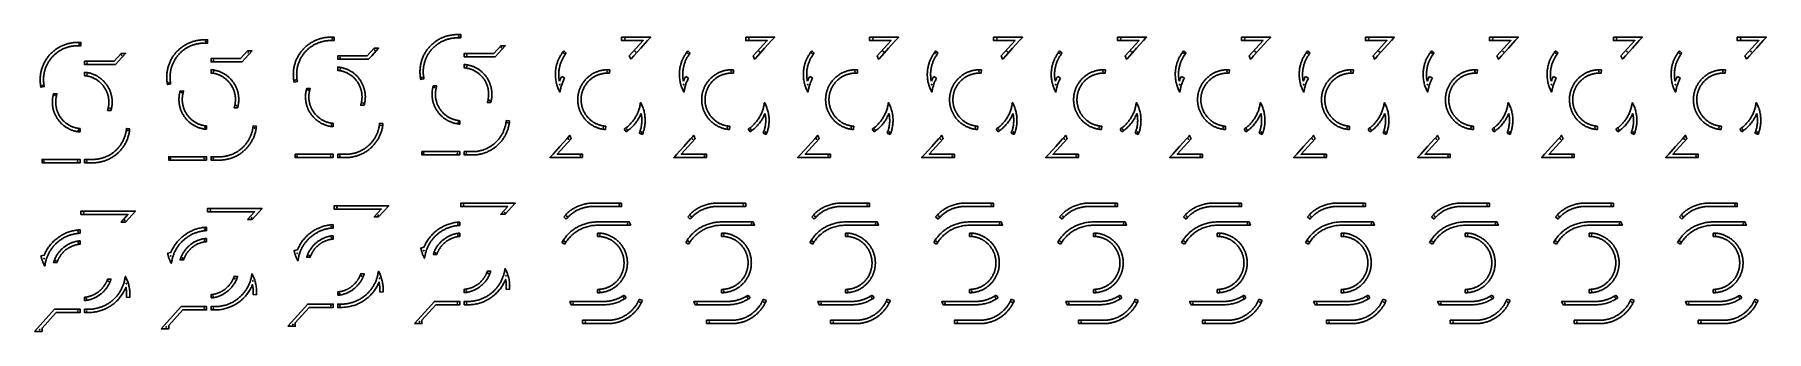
# Model space of a CAD drawing. Header units: millimetres. Extents: x -5172 to 15661, y -1212 to 2364.
import ezdxf

# ---------------------------------------------------------------- set-up
doc = ezdxf.new("R2010")
doc.units = ezdxf.units.MM
doc.layers.get('0').update_dxf_attribs({"color": 18, "true_color": 0x000000})
doc.layers.add('TOP$Visible$Curves', color=1, linetype='Continuous', true_color=0xff0000)

msp = doc.modelspace()

# ---------------------------------------------------------------- linework, layer by layer
for points in [[(1541, 332), (1528, 332), (1515, 331), (1502, 331), (1489, 329), (1477, 328), (1464, 326), (1452, 323), (1439, 321), (1427, 318), (1415, 314), (1403, 310), (1391, 306), (1380, 302), (1368, 298), (1357, 293), (1346, 287), (1335, 282), (1324, 276), (1313, 270), (1303, 263), (1292, 257), (1282, 250), (1272, 243), (1263, 235), (1253, 227), (1244, 219), (1235, 211), (1226, 203), (1218, 194), (1209, 185), (1201, 176), (1193, 167)], [(1224, 141), (1230, 148), (1235, 154), (1240, 160), (1246, 166), (1252, 172), (1258, 178), (1264, 184), (1270, 189), (1277, 195), (1284, 201), (1290, 206), (1297, 211), (1304, 216), (1311, 221), (1318, 226), (1325, 231), (1333, 235), (1340, 239), (1348, 244), (1355, 248), (1367, 253), (1378, 258), (1389, 263), (1401, 267), (1409, 270), (1418, 273), (1426, 276), (1434, 278), (1443, 280), (1452, 282), (1460, 284), (1469, 286), (1478, 287), (1487, 289), (1496, 290), (1505, 291), (1514, 291), (1523, 292), (1532, 292), (1541, 292)], [(1890, 332), (1650, 332), (1571, 332), (1549, 332), (1543, 332), (1542, 332), (1541, 332), (1541, 332), (1541, 332), (1541, 332)], [(1541, 292), (1890, 292), (1890, 332)], [(3033, 332), (3019, 332), (3006, 331), (2994, 331), (2981, 329), (2968, 328), (2955, 326), (2943, 323), (2931, 321), (2918, 318), (2906, 314), (2894, 310), (2883, 306), (2871, 302), (2859, 298), (2848, 293), (2837, 287), (2826, 282), (2815, 276), (2804, 270), (2794, 263), (2784, 257), (2774, 250), (2764, 243), (2754, 235), (2745, 227), (2735, 219), (2726, 211), (2718, 203), (2709, 194), (2701, 185), (2693, 176), (2685, 167)], [(2716, 141), (2721, 148), (2726, 154), (2732, 160), (2737, 166), (2743, 172), (2749, 178), (2755, 184), (2762, 189), (2768, 195), (2775, 201), (2782, 206), (2788, 211), (2795, 216), (2802, 221), (2810, 226), (2817, 231), (2824, 235), (2832, 239), (2839, 244), (2847, 248), (2858, 253), (2869, 258), (2881, 263), (2892, 267), (2901, 270), (2909, 273), (2917, 276), (2926, 278), (2934, 280), (2943, 282), (2952, 284), (2960, 286), (2969, 287), (2978, 289), (2987, 290), (2996, 291), (3005, 291), (3014, 292), (3023, 292), (3033, 292)], [(3382, 332), (3142, 332), (3063, 332), (3040, 332), (3035, 332), (3033, 332), (3033, 332), (3033, 332), (3033, 332), (3033, 332)], [(3033, 292), (3382, 292), (3382, 332)], [(4524, 332), (4511, 332), (4498, 331), (4485, 331), (4472, 329), (4459, 328), (4447, 326), (4434, 323), (4422, 321), (4410, 318), (4398, 314), (4386, 310), (4374, 306), (4362, 302), (4351, 298), (4339, 293), (4328, 287), (4317, 282), (4306, 276), (4296, 270), (4285, 263), (4275, 257), (4265, 250), (4255, 243), (4245, 235), (4236, 227), (4227, 219), (4218, 211), (4209, 203), (4200, 194), (4192, 185), (4184, 176), (4176, 167)], [(4207, 141), (4212, 148), (4218, 154), (4223, 160), (4228, 166), (4234, 172), (4241, 178), (4247, 184), (4253, 189), (4260, 195), (4266, 201), (4273, 206), (4280, 211), (4287, 216), (4294, 221), (4301, 226), (4308, 231), (4316, 235), (4323, 239), (4331, 244), (4338, 248), (4349, 253), (4361, 258), (4372, 263), (4384, 267), (4392, 270), (4400, 273), (4409, 276), (4417, 278), (4426, 280), (4434, 282), (4443, 284), (4452, 286), (4461, 287), (4469, 289), (4478, 290), (4487, 291), (4496, 291), (4506, 292), (4515, 292), (4524, 292)], [(4873, 332), (4633, 332), (4554, 332), (4532, 332), (4526, 332), (4524, 332), (4524, 332), (4524, 332), (4524, 332), (4524, 332)], [(4524, 292), (4873, 292), (4873, 332)], [(6015, 332), (6002, 332), (5989, 331), (5976, 331), (5963, 329), (5951, 328), (5938, 326), (5926, 323), (5913, 321), (5901, 318), (5889, 314), (5877, 310), (5865, 306), (5854, 302), (5842, 298), (5831, 293), (5820, 287), (5809, 282), (5798, 276), (5787, 270), (5777, 263), (5766, 257), (5756, 250), (5746, 243), (5737, 235), (5727, 227), (5718, 219), (5709, 211), (5700, 203), (5692, 194), (5683, 185), (5675, 176), (5667, 167)], [(5698, 141), (5704, 148), (5709, 154), (5714, 160), (5720, 166), (5726, 172), (5732, 178), (5738, 184), (5744, 189), (5751, 195), (5758, 201), (5764, 206), (5771, 211), (5778, 216), (5785, 221), (5792, 226), (5799, 231), (5807, 235), (5814, 239), (5822, 244), (5829, 248), (5841, 253), (5852, 258), (5863, 263), (5875, 267), (5883, 270), (5892, 273), (5900, 276), (5908, 278), (5917, 280), (5926, 282), (5934, 284), (5943, 286), (5952, 287), (5961, 289), (5970, 290), (5979, 291), (5988, 291), (5997, 292), (6006, 292), (6015, 292)], [(6364, 332), (6124, 332), (6045, 332), (6023, 332), (6017, 332), (6016, 332), (6015, 332), (6015, 332), (6015, 332), (6015, 332)], [(6015, 292), (6364, 292), (6364, 332)], [(7507, 332), (7493, 332), (7480, 331), (7468, 331), (7455, 329), (7442, 328), (7429, 326), (7417, 323), (7405, 321), (7392, 318), (7380, 314), (7368, 310), (7357, 306), (7345, 302), (7333, 298), (7322, 293), (7311, 287), (7300, 282), (7289, 276), (7278, 270), (7268, 263), (7258, 257), (7248, 250), (7238, 243), (7228, 235), (7219, 227), (7209, 219), (7200, 211), (7192, 203), (7183, 194), (7175, 185), (7167, 176), (7159, 167)], [(7190, 141), (7195, 148), (7200, 154), (7206, 160), (7211, 166), (7217, 172), (7223, 178), (7229, 184), (7236, 189), (7242, 195), (7249, 201), (7256, 206), (7262, 211), (7269, 216), (7276, 221), (7284, 226), (7291, 231), (7298, 235), (7306, 239), (7313, 244), (7321, 248), (7332, 253), (7343, 258), (7355, 263), (7366, 267), (7375, 270), (7383, 273), (7391, 276), (7400, 278), (7408, 280), (7417, 282), (7426, 284), (7434, 286), (7443, 287), (7452, 289), (7461, 290), (7470, 291), (7479, 291), (7488, 292), (7497, 292), (7507, 292)], [(7856, 332), (7616, 332), (7537, 332), (7514, 332), (7509, 332), (7507, 332), (7507, 332), (7507, 332), (7507, 332), (7507, 332)], [(7507, 292), (7856, 292), (7856, 332)], [(8998, 332), (8985, 332), (8972, 331), (8959, 331), (8946, 329), (8933, 328), (8921, 326), (8908, 323), (8896, 321), (8884, 318), (8872, 314), (8860, 310), (8848, 306), (8836, 302), (8825, 298), (8813, 293), (8802, 287), (8791, 282), (8780, 276), (8770, 270), (8759, 263), (8749, 257), (8739, 250), (8729, 243), (8719, 235), (8710, 227), (8701, 219), (8692, 211), (8683, 203), (8674, 194), (8666, 185), (8658, 176), (8650, 167)], [(8681, 141), (8686, 148), (8692, 154), (8697, 160), (8702, 166), (8708, 172), (8715, 178), (8721, 184), (8727, 189), (8734, 195), (8740, 201), (8747, 206), (8754, 211), (8761, 216), (8768, 221), (8775, 226), (8782, 231), (8790, 235), (8797, 239), (8805, 244), (8812, 248), (8823, 253), (8835, 258), (8846, 263), (8858, 267), (8866, 270), (8874, 273), (8883, 276), (8891, 278), (8900, 280), (8908, 282), (8917, 284), (8926, 286), (8935, 287), (8943, 289), (8952, 290), (8961, 291), (8970, 291), (8980, 292), (8989, 292), (8998, 292)], [(9347, 332), (9107, 332), (9028, 332), (9006, 332), (9000, 332), (8998, 332), (8998, 332), (8998, 332), (8998, 332), (8998, 332)], [(8998, 292), (9347, 292), (9347, 332)], [(10489, 332), (10476, 332), (10463, 331), (10450, 331), (10437, 329), (10425, 328), (10412, 326), (10400, 323), (10387, 321), (10375, 318), (10363, 314), (10351, 310), (10339, 306), (10328, 302), (10316, 298), (10305, 293), (10294, 287), (10283, 282), (10272, 276), (10261, 270), (10251, 263), (10240, 257), (10230, 250), (10220, 243), (10211, 235), (10201, 227), (10192, 219), (10183, 211), (10174, 203), (10166, 194), (10157, 185), (10149, 176), (10141, 167)], [(10172, 141), (10178, 148), (10183, 154), (10188, 160), (10194, 166), (10200, 172), (10206, 178), (10212, 184), (10218, 189), (10225, 195), (10232, 201), (10238, 206), (10245, 211), (10252, 216), (10259, 221), (10266, 226), (10273, 231), (10281, 235), (10288, 239), (10296, 244), (10303, 248), (10315, 253), (10326, 258), (10337, 263), (10349, 267), (10357, 270), (10366, 273), (10374, 276), (10382, 278), (10391, 280), (10400, 282), (10408, 284), (10417, 286), (10426, 287), (10435, 289), (10444, 290), (10453, 291), (10462, 291), (10471, 292), (10480, 292), (10489, 292)], [(10838, 332), (10598, 332), (10519, 332), (10497, 332), (10491, 332), (10490, 332), (10489, 332), (10489, 332), (10489, 332), (10489, 332)], [(10489, 292), (10838, 292), (10838, 332)], [(11981, 332), (11967, 332), (11954, 331), (11942, 331), (11929, 329), (11916, 328), (11903, 326), (11891, 323), (11879, 321), (11866, 318), (11854, 314), (11842, 310), (11831, 306), (11819, 302), (11807, 298), (11796, 293), (11785, 287), (11774, 282), (11763, 276), (11752, 270), (11742, 263), (11732, 257), (11722, 250), (11712, 243), (11702, 235), (11693, 227), (11683, 219), (11674, 211), (11666, 203), (11657, 194), (11649, 185), (11641, 176), (11633, 167)], [(11664, 141), (11669, 148), (11674, 154), (11680, 160), (11685, 166), (11691, 172), (11697, 178), (11703, 184), (11710, 189), (11716, 195), (11723, 201), (11730, 206), (11736, 211), (11743, 216), (11750, 221), (11758, 226), (11765, 231), (11772, 235), (11780, 239), (11787, 244), (11795, 248), (11806, 253), (11817, 258), (11829, 263), (11840, 267), (11849, 270), (11857, 273), (11865, 276), (11874, 278), (11882, 280), (11891, 282), (11900, 284), (11908, 286), (11917, 287), (11926, 289), (11935, 290), (11944, 291), (11953, 291), (11962, 292), (11971, 292), (11981, 292)], [(12330, 332), (12090, 332), (12011, 332), (11988, 332), (11983, 332), (11981, 332), (11981, 332), (11981, 332), (11981, 332), (11981, 332)], [(11981, 292), (12330, 292), (12330, 332)], [(13472, 332), (13459, 332), (13446, 331), (13433, 331), (13420, 329), (13407, 328), (13395, 326), (13382, 323), (13370, 321), (13358, 318), (13346, 314), (13334, 310), (13322, 306), (13310, 302), (13299, 298), (13287, 293), (13276, 287), (13265, 282), (13254, 276), (13244, 270), (13233, 263), (13223, 257), (13213, 250), (13203, 243), (13193, 235), (13184, 227), (13175, 219), (13166, 211), (13157, 203), (13148, 194), (13140, 185), (13132, 176), (13124, 167)], [(13155, 141), (13160, 148), (13166, 154), (13171, 160), (13176, 166), (13182, 172), (13189, 178), (13195, 184), (13201, 189), (13208, 195), (13214, 201), (13221, 206), (13228, 211), (13235, 216), (13242, 221), (13249, 226), (13256, 231), (13264, 235), (13271, 239), (13278, 244), (13286, 248), (13297, 253), (13309, 258), (13320, 263), (13332, 267), (13340, 270), (13348, 273), (13357, 276), (13365, 278), (13374, 280), (13382, 282), (13391, 284), (13400, 286), (13409, 287), (13417, 289), (13426, 290), (13435, 291), (13444, 291), (13454, 292), (13463, 292), (13472, 292)], [(13821, 332), (13581, 332), (13502, 332), (13480, 332), (13474, 332), (13472, 332), (13472, 332), (13472, 332), (13472, 332), (13472, 332)], [(13472, 292), (13821, 292), (13821, 332)], [(14963, 332), (14950, 332), (14937, 331), (14924, 331), (14911, 329), (14899, 328), (14886, 326), (14874, 323), (14861, 321), (14849, 318), (14837, 314), (14825, 310), (14813, 306), (14802, 302), (14790, 298), (14779, 293), (14768, 287), (14757, 282), (14746, 276), (14735, 270), (14725, 263), (14714, 257), (14704, 250), (14694, 243), (14685, 235), (14675, 227), (14666, 219), (14657, 211), (14648, 203), (14640, 194), (14631, 185), (14623, 176), (14615, 167)], [(14646, 141), (14652, 148), (14657, 154), (14662, 160), (14668, 166), (14674, 172), (14680, 178), (14686, 184), (14692, 189), (14699, 195), (14706, 201), (14712, 206), (14719, 211), (14726, 216), (14733, 221), (14740, 226), (14747, 231), (14755, 235), (14762, 239), (14770, 244), (14777, 248), (14789, 253), (14800, 258), (14811, 263), (14823, 267), (14831, 270), (14840, 273), (14848, 276), (14856, 278), (14865, 280), (14874, 282), (14882, 284), (14891, 286), (14900, 287), (14909, 289), (14918, 290), (14927, 291), (14936, 291), (14945, 292), (14954, 292), (14963, 292)], [(15312, 332), (15072, 332), (14993, 332), (14971, 332), (14965, 332), (14964, 332), (14963, 332), (14963, 332), (14963, 332), (14963, 332)], [(14963, 292), (15312, 292), (15312, 332)], [(1193, 167), (1224, 141)], [(2685, 167), (2716, 141)], [(4176, 167), (4207, 141)], [(5667, 167), (5698, 141)], [(7159, 167), (7190, 141)], [(8650, 167), (8681, 141)], [(10141, 167), (10172, 141)], [(11633, 167), (11664, 141)], [(13124, 167), (13155, 141)], [(14615, 167), (14646, 141)], [(2102, -824), (2099, -831), (2096, -837), (2093, -845), (2089, -853), (2085, -861), (2081, -868), (2076, -876), (2072, -883), (2067, -890), (2063, -898), (2058, -905), (2053, -912), (2048, -919), (2042, -925), (2037, -932), (2031, -938), (2025, -945), (2020, -951), (2014, -957), (2007, -963), (2001, -969), (1995, -975), (1988, -981), (1982, -986), (1975, -991), (1968, -997), (1961, -1002), (1954, -1007), (1947, -1011), (1940, -1016), (1933, -1021), (1925, -1025), (1918, -1029), (1910, -1033), (1899, -1039), (1887, -1044), (1876, -1048), (1864, -1053), (1856, -1056), (1848, -1059), (1839, -1061), (1831, -1064), (1822, -1066), (1814, -1068), (1805, -1070), (1796, -1071), (1788, -1073), (1779, -1074), (1770, -1075), (1761, -1076), (1752, -1077), (1742, -1077), (1733, -1078), (1724, -1078)], [(2139, -839), (2102, -824)], [(3593, -824), (3591, -831), (3588, -837), (3584, -845), (3580, -853), (3576, -861), (3572, -868), (3568, -876), (3563, -883), (3559, -890), (3554, -898), (3549, -905), (3544, -912), (3539, -919), (3534, -925), (3528, -932), (3522, -938), (3517, -945), (3511, -951), (3505, -957), (3499, -963), (3493, -969), (3486, -975), (3480, -981), (3473, -986), (3466, -991), (3460, -997), (3453, -1002), (3446, -1007), (3438, -1011), (3431, -1016), (3424, -1021), (3416, -1025), (3409, -1029), (3401, -1033), (3390, -1039), (3379, -1044), (3367, -1048), (3356, -1053), (3348, -1056), (3339, -1059), (3331, -1061), (3322, -1064), (3314, -1066), (3305, -1068), (3296, -1070), (3288, -1071), (3279, -1073), (3270, -1074), (3261, -1075), (3252, -1076), (3243, -1077), (3234, -1077), (3225, -1078), (3215, -1078)], [(3630, -839), (3593, -824)], [(5085, -824), (5082, -831), (5079, -837), (5075, -845), (5071, -853), (5067, -861), (5063, -868), (5059, -876), (5055, -883), (5050, -890), (5045, -898), (5040, -905), (5035, -912), (5030, -919), (5025, -925), (5019, -932), (5014, -938), (5008, -945), (5002, -951), (4996, -957), (4990, -963), (4984, -969), (4978, -975), (4971, -981), (4964, -986), (4958, -991), (4951, -997), (4944, -1002), (4937, -1007), (4930, -1011), (4923, -1016), (4915, -1021), (4908, -1025), (4900, -1029), (4893, -1033), (4881, -1039), (4870, -1044), (4859, -1048), (4847, -1053), (4839, -1056), (4831, -1059), (4822, -1061), (4814, -1064), (4805, -1066), (4796, -1068), (4788, -1070), (4779, -1071), (4770, -1073), (4761, -1074), (4752, -1075), (4743, -1076), (4734, -1077), (4725, -1077), (4716, -1078), (4707, -1078)], [(5122, -839), (5085, -824)], [(6576, -824), (6573, -831), (6570, -837), (6567, -845), (6563, -853), (6559, -861), (6555, -868), (6550, -876), (6546, -883), (6541, -890), (6537, -898), (6532, -905), (6527, -912), (6522, -919), (6516, -925), (6511, -932), (6505, -938), (6499, -945), (6494, -951), (6488, -957), (6481, -963), (6475, -969), (6469, -975), (6462, -981), (6456, -986), (6449, -991), (6442, -997), (6435, -1002), (6428, -1007), (6421, -1011), (6414, -1016), (6407, -1021), (6399, -1025), (6392, -1029), (6384, -1033), (6373, -1039), (6361, -1044), (6350, -1048), (6338, -1053), (6330, -1056), (6322, -1059), (6313, -1061), (6305, -1064), (6296, -1066), (6288, -1068), (6279, -1070), (6270, -1071), (6262, -1073), (6253, -1074), (6244, -1075), (6235, -1076), (6226, -1077), (6216, -1077), (6207, -1078), (6198, -1078)], [(6613, -839), (6576, -824)], [(8067, -824), (8065, -831), (8062, -837), (8058, -845), (8054, -853), (8050, -861), (8046, -868), (8042, -876), (8037, -883), (8033, -890), (8028, -898), (8023, -905), (8018, -912), (8013, -919), (8008, -925), (8002, -932), (7996, -938), (7991, -945), (7985, -951), (7979, -957), (7973, -963), (7967, -969), (7960, -975), (7954, -981), (7947, -986), (7940, -991), (7934, -997), (7927, -1002), (7920, -1007), (7912, -1011), (7905, -1016), (7898, -1021), (7890, -1025), (7883, -1029), (7875, -1033), (7864, -1039), (7853, -1044), (7841, -1048), (7830, -1053), (7821, -1056), (7813, -1059), (7805, -1061), (7796, -1064), (7788, -1066), (7779, -1068), (7770, -1070), (7762, -1071), (7753, -1073), (7744, -1074), (7735, -1075), (7726, -1076), (7717, -1077), (7708, -1077), (7699, -1078), (7689, -1078)], [(8104, -839), (8067, -824)], [(9559, -824), (9556, -831), (9553, -837), (9549, -845), (9545, -853), (9541, -861), (9537, -868), (9533, -876), (9529, -883), (9524, -890), (9519, -898), (9514, -905), (9509, -912), (9504, -919), (9499, -925), (9493, -932), (9488, -938), (9482, -945), (9476, -951), (9470, -957), (9464, -963), (9458, -969), (9452, -975), (9445, -981), (9438, -986), (9432, -991), (9425, -997), (9418, -1002), (9411, -1007), (9404, -1011), (9397, -1016), (9389, -1021), (9382, -1025), (9374, -1029), (9367, -1033), (9355, -1039), (9344, -1044), (9333, -1048), (9321, -1053), (9313, -1056), (9305, -1059), (9296, -1061), (9288, -1064), (9279, -1066), (9270, -1068), (9262, -1070), (9253, -1071), (9244, -1073), (9235, -1074), (9226, -1075), (9217, -1076), (9208, -1077), (9199, -1077), (9190, -1078), (9181, -1078)], [(9596, -839), (9559, -824)], [(11050, -824), (11047, -831), (11044, -837), (11041, -845), (11037, -853), (11033, -861), (11029, -868), (11024, -876), (11020, -883), (11015, -890), (11011, -898), (11006, -905), (11001, -912), (10996, -919), (10990, -925), (10985, -932), (10979, -938), (10973, -945), (10968, -951), (10962, -957), (10955, -963), (10949, -969), (10943, -975), (10936, -981), (10930, -986), (10923, -991), (10916, -997), (10909, -1002), (10902, -1007), (10895, -1011), (10888, -1016), (10881, -1021), (10873, -1025), (10866, -1029), (10858, -1033), (10847, -1039), (10835, -1044), (10824, -1048), (10812, -1053), (10804, -1056), (10796, -1059), (10787, -1061), (10779, -1064), (10770, -1066), (10762, -1068), (10753, -1070), (10744, -1071), (10736, -1073), (10727, -1074), (10718, -1075), (10709, -1076), (10700, -1077), (10690, -1077), (10681, -1078), (10672, -1078)], [(11087, -839), (11050, -824)], [(12541, -824), (12539, -831), (12536, -837), (12532, -845), (12528, -853), (12524, -861), (12520, -868), (12516, -876), (12511, -883), (12507, -890), (12502, -898), (12497, -905), (12492, -912), (12487, -919), (12482, -925), (12476, -932), (12470, -938), (12465, -945), (12459, -951), (12453, -957), (12447, -963), (12441, -969), (12434, -975), (12428, -981), (12421, -986), (12414, -991), (12408, -997), (12401, -1002), (12394, -1007), (12386, -1011), (12379, -1016), (12372, -1021), (12364, -1025), (12357, -1029), (12349, -1033), (12338, -1039), (12327, -1044), (12315, -1048), (12304, -1053), (12295, -1056), (12287, -1059), (12279, -1061), (12270, -1064), (12262, -1066), (12253, -1068), (12244, -1070), (12236, -1071), (12227, -1073), (12218, -1074), (12209, -1075), (12200, -1076), (12191, -1077), (12182, -1077), (12173, -1078), (12163, -1078)], [(12578, -839), (12541, -824)], [(14033, -824), (14030, -831), (14027, -837), (14023, -845), (14019, -853), (14015, -861), (14011, -868), (14007, -876), (14003, -883), (13998, -890), (13993, -898), (13988, -905), (13983, -912), (13978, -919), (13973, -925), (13967, -932), (13962, -938), (13956, -945), (13950, -951), (13944, -957), (13938, -963), (13932, -969), (13926, -975), (13919, -981), (13912, -986), (13906, -991), (13899, -997), (13892, -1002), (13885, -1007), (13878, -1011), (13871, -1016), (13863, -1021), (13856, -1025), (13848, -1029), (13841, -1033), (13829, -1039), (13818, -1044), (13807, -1048), (13795, -1053), (13787, -1056), (13778, -1059), (13770, -1061), (13762, -1064), (13753, -1066), (13744, -1068), (13736, -1070), (13727, -1071), (13718, -1073), (13709, -1074), (13700, -1075), (13691, -1076), (13682, -1077), (13673, -1077), (13664, -1078), (13655, -1078)], [(14070, -839), (14033, -824)], [(15524, -824), (15521, -831), (15518, -837), (15515, -845), (15511, -853), (15507, -861), (15503, -868), (15498, -876), (15494, -883), (15489, -890), (15485, -898), (15480, -905), (15475, -912), (15470, -919), (15464, -925), (15459, -932), (15453, -938), (15447, -945), (15442, -951), (15436, -957), (15429, -963), (15423, -969), (15417, -975), (15410, -981), (15404, -986), (15397, -991), (15390, -997), (15383, -1002), (15376, -1007), (15369, -1011), (15362, -1016), (15355, -1021), (15347, -1025), (15340, -1029), (15332, -1033), (15321, -1039), (15309, -1044), (15298, -1048), (15286, -1053), (15278, -1056), (15270, -1059), (15261, -1061), (15253, -1064), (15244, -1066), (15236, -1068), (15227, -1070), (15218, -1071), (15210, -1073), (15201, -1074), (15192, -1075), (15183, -1076), (15174, -1077), (15164, -1077), (15155, -1078), (15146, -1078)], [(15561, -839), (15524, -824)], [(1724, -1118), (1733, -1118), (1742, -1117), (1750, -1117), (1759, -1116), (1768, -1116), (1776, -1115), (1785, -1114), (1793, -1112), (1801, -1111), (1810, -1109), (1818, -1108), (1826, -1106), (1834, -1104), (1843, -1102), (1851, -1100), (1859, -1097), (1867, -1095), (1874, -1092), (1882, -1089), (1890, -1086), (1898, -1083), (1905, -1080), (1913, -1076), (1920, -1073), (1928, -1069), (1935, -1065), (1942, -1061), (1949, -1057), (1956, -1053), (1963, -1049), (1970, -1044), (1977, -1040), (1984, -1035), (1990, -1030), (1997, -1025), (2003, -1020), (2009, -1015), (2016, -1010), (2022, -1004), (2028, -999), (2034, -993), (2040, -988), (2045, -982), (2051, -976), (2057, -970), (2062, -964), (2067, -958), (2072, -951), (2078, -945), (2083, -939), (2087, -932), (2092, -925), (2097, -919), (2101, -912), (2106, -905), (2110, -898), (2114, -891), (2118, -884), (2122, -876), (2126, -869), (2129, -862), (2133, -854), (2136, -847), (2139, -839)], [(3215, -1118), (3224, -1118), (3233, -1117), (3242, -1117), (3250, -1116), (3259, -1116), (3267, -1115), (3276, -1114), (3284, -1112), (3293, -1111), (3301, -1109), (3309, -1108), (3318, -1106), (3326, -1104), (3334, -1102), (3342, -1100), (3350, -1097), (3358, -1095), (3366, -1092), (3374, -1089), (3381, -1086), (3389, -1083), (3397, -1080), (3404, -1076), (3412, -1073), (3419, -1069), (3426, -1065), (3433, -1061), (3441, -1057), (3448, -1053), (3455, -1049), (3461, -1044), (3468, -1040), (3475, -1035), (3482, -1030), (3488, -1025), (3494, -1020), (3501, -1015), (3507, -1010), (3513, -1004), (3519, -999), (3525, -993), (3531, -988), (3537, -982), (3542, -976), (3548, -970), (3553, -964), (3559, -958), (3564, -951), (3569, -945), (3574, -939), (3579, -932), (3583, -925), (3588, -919), (3593, -912), (3597, -905), (3601, -898), (3605, -891), (3609, -884), (3613, -876), (3617, -869), (3620, -862), (3624, -854), (3627, -847), (3630, -839)], [(4707, -1118), (4716, -1118), (4724, -1117), (4733, -1117), (4742, -1116), (4750, -1116), (4759, -1115), (4767, -1114), (4776, -1112), (4784, -1111), (4792, -1109), (4801, -1108), (4809, -1106), (4817, -1104), (4825, -1102), (4833, -1100), (4841, -1097), (4849, -1095), (4857, -1092), (4865, -1089), (4873, -1086), (4880, -1083), (4888, -1080), (4895, -1076), (4903, -1073), (4910, -1069), (4918, -1065), (4925, -1061), (4932, -1057), (4939, -1053), (4946, -1049), (4953, -1044), (4960, -1040), (4966, -1035), (4973, -1030), (4979, -1025), (4986, -1020), (4992, -1015), (4998, -1010), (5005, -1004), (5011, -999), (5017, -993), (5022, -988), (5028, -982), (5034, -976), (5039, -970), (5045, -964), (5050, -958), (5055, -951), (5060, -945), (5065, -939), (5070, -932), (5075, -925), (5079, -919), (5084, -912), (5088, -905), (5092, -898), (5097, -891), (5101, -884), (5104, -876), (5108, -869), (5112, -862), (5115, -854), (5119, -847), (5122, -839)], [(6198, -1118), (6207, -1118), (6216, -1117), (6224, -1117), (6233, -1116), (6242, -1116), (6250, -1115), (6259, -1114), (6267, -1112), (6275, -1111), (6284, -1109), (6292, -1108), (6300, -1106), (6308, -1104), (6317, -1102), (6325, -1100), (6333, -1097), (6341, -1095), (6348, -1092), (6356, -1089), (6364, -1086), (6372, -1083), (6379, -1080), (6387, -1076), (6394, -1073), (6402, -1069), (6409, -1065), (6416, -1061), (6423, -1057), (6430, -1053), (6437, -1049), (6444, -1044), (6451, -1040), (6458, -1035), (6464, -1030), (6471, -1025), (6477, -1020), (6483, -1015), (6490, -1010), (6496, -1004), (6502, -999), (6508, -993), (6514, -988), (6519, -982), (6525, -976), (6531, -970), (6536, -964), (6541, -958), (6546, -951), (6552, -945), (6557, -939), (6561, -932), (6566, -925), (6571, -919), (6575, -912), (6580, -905), (6584, -898), (6588, -891), (6592, -884), (6596, -876), (6600, -869), (6603, -862), (6607, -854), (6610, -847), (6613, -839)], [(7689, -1118), (7698, -1118), (7707, -1117), (7716, -1117), (7724, -1116), (7733, -1116), (7741, -1115), (7750, -1114), (7758, -1112), (7767, -1111), (7775, -1109), (7783, -1108), (7792, -1106), (7800, -1104), (7808, -1102), (7816, -1100), (7824, -1097), (7832, -1095), (7840, -1092), (7848, -1089), (7855, -1086), (7863, -1083), (7871, -1080), (7878, -1076), (7886, -1073), (7893, -1069), (7900, -1065), (7907, -1061), (7915, -1057), (7922, -1053), (7929, -1049), (7935, -1044), (7942, -1040), (7949, -1035), (7956, -1030), (7962, -1025), (7968, -1020), (7975, -1015), (7981, -1010), (7987, -1004), (7993, -999), (7999, -993), (8005, -988), (8011, -982), (8016, -976), (8022, -970), (8027, -964), (8033, -958), (8038, -951), (8043, -945), (8048, -939), (8053, -932), (8057, -925), (8062, -919), (8067, -912), (8071, -905), (8075, -898), (8079, -891), (8083, -884), (8087, -876), (8091, -869), (8094, -862), (8098, -854), (8101, -847), (8104, -839)], [(9181, -1118), (9190, -1118), (9198, -1117), (9207, -1117), (9216, -1116), (9224, -1116), (9233, -1115), (9241, -1114), (9250, -1112), (9258, -1111), (9266, -1109), (9275, -1108), (9283, -1106), (9291, -1104), (9299, -1102), (9307, -1100), (9315, -1097), (9323, -1095), (9331, -1092), (9339, -1089), (9347, -1086), (9354, -1083), (9362, -1080), (9369, -1076), (9377, -1073), (9384, -1069), (9392, -1065), (9399, -1061), (9406, -1057), (9413, -1053), (9420, -1049), (9427, -1044), (9434, -1040), (9440, -1035), (9447, -1030), (9453, -1025), (9460, -1020), (9466, -1015), (9472, -1010), (9479, -1004), (9485, -999), (9491, -993), (9496, -988), (9502, -982), (9508, -976), (9513, -970), (9519, -964), (9524, -958), (9529, -951), (9534, -945), (9539, -939), (9544, -932), (9549, -925), (9553, -919), (9558, -912), (9562, -905), (9566, -898), (9571, -891), (9575, -884), (9578, -876), (9582, -869), (9586, -862), (9589, -854), (9593, -847), (9596, -839)], [(10672, -1118), (10681, -1118), (10690, -1117), (10698, -1117), (10707, -1116), (10716, -1116), (10724, -1115), (10733, -1114), (10741, -1112), (10749, -1111), (10758, -1109), (10766, -1108), (10774, -1106), (10782, -1104), (10791, -1102), (10799, -1100), (10807, -1097), (10815, -1095), (10822, -1092), (10830, -1089), (10838, -1086), (10846, -1083), (10853, -1080), (10861, -1076), (10868, -1073), (10876, -1069), (10883, -1065), (10890, -1061), (10897, -1057), (10904, -1053), (10911, -1049), (10918, -1044), (10925, -1040), (10932, -1035), (10938, -1030), (10945, -1025), (10951, -1020), (10957, -1015), (10964, -1010), (10970, -1004), (10976, -999), (10982, -993), (10988, -988), (10993, -982), (10999, -976), (11005, -970), (11010, -964), (11015, -958), (11020, -951), (11026, -945), (11031, -939), (11035, -932), (11040, -925), (11045, -919), (11049, -912), (11054, -905), (11058, -898), (11062, -891), (11066, -884), (11070, -876), (11074, -869), (11077, -862), (11081, -854), (11084, -847), (11087, -839)], [(12163, -1118), (12172, -1118), (12181, -1117), (12190, -1117), (12198, -1116), (12207, -1116), (12215, -1115), (12224, -1114), (12232, -1112), (12241, -1111), (12249, -1109), (12257, -1108), (12266, -1106), (12274, -1104), (12282, -1102), (12290, -1100), (12298, -1097), (12306, -1095), (12314, -1092), (12322, -1089), (12329, -1086), (12337, -1083), (12345, -1080), (12352, -1076), (12360, -1073), (12367, -1069), (12374, -1065), (12381, -1061), (12389, -1057), (12396, -1053), (12403, -1049), (12409, -1044), (12416, -1040), (12423, -1035), (12430, -1030), (12436, -1025), (12442, -1020), (12449, -1015), (12455, -1010), (12461, -1004), (12467, -999), (12473, -993), (12479, -988), (12485, -982), (12490, -976), (12496, -970), (12501, -964), (12507, -958), (12512, -951), (12517, -945), (12522, -939), (12527, -932), (12531, -925), (12536, -919), (12541, -912), (12545, -905), (12549, -898), (12553, -891), (12557, -884), (12561, -876), (12565, -869), (12568, -862), (12572, -854), (12575, -847), (12578, -839)], [(13655, -1118), (13664, -1118), (13672, -1117), (13681, -1117), (13690, -1116), (13698, -1116), (13707, -1115), (13715, -1114), (13724, -1112), (13732, -1111), (13740, -1109), (13749, -1108), (13757, -1106), (13765, -1104), (13773, -1102), (13781, -1100), (13789, -1097), (13797, -1095), (13805, -1092), (13813, -1089), (13821, -1086), (13828, -1083), (13836, -1080), (13843, -1076), (13851, -1073), (13858, -1069), (13866, -1065), (13873, -1061), (13880, -1057), (13887, -1053), (13894, -1049), (13901, -1044), (13908, -1040), (13914, -1035), (13921, -1030), (13927, -1025), (13934, -1020), (13940, -1015), (13946, -1010), (13953, -1004), (13959, -999), (13964, -993), (13970, -988), (13976, -982), (13982, -976), (13987, -970), (13993, -964), (13998, -958), (14003, -951), (14008, -945), (14013, -939), (14018, -932), (14023, -925), (14027, -919), (14032, -912), (14036, -905), (14040, -898), (14045, -891), (14049, -884), (14052, -876), (14056, -869), (14060, -862), (14063, -854), (14067, -847), (14070, -839)], [(15146, -1118), (15155, -1118), (15164, -1117), (15172, -1117), (15181, -1116), (15190, -1116), (15198, -1115), (15207, -1114), (15215, -1112), (15223, -1111), (15232, -1109), (15240, -1108), (15248, -1106), (15256, -1104), (15265, -1102), (15273, -1100), (15281, -1097), (15289, -1095), (15296, -1092), (15304, -1089), (15312, -1086), (15320, -1083), (15327, -1080), (15335, -1076), (15342, -1073), (15350, -1069), (15357, -1065), (15364, -1061), (15371, -1057), (15378, -1053), (15385, -1049), (15392, -1044), (15399, -1040), (15406, -1035), (15412, -1030), (15419, -1025), (15425, -1020), (15431, -1015), (15438, -1010), (15444, -1004), (15450, -999), (15456, -993), (15462, -988), (15467, -982), (15473, -976), (15479, -970), (15484, -964), (15489, -958), (15494, -951), (15500, -945), (15505, -939), (15509, -932), (15514, -925), (15519, -919), (15523, -912), (15528, -905), (15532, -898), (15536, -891), (15540, -884), (15544, -876), (15548, -869), (15551, -862), (15555, -854), (15558, -847), (15561, -839)], [(1724, -1078), (1420, -1078), (1420, -1118)], [(1420, -1118), (1631, -1118), (1699, -1118), (1718, -1118), (1722, -1118), (1724, -1118), (1724, -1118), (1724, -1118), (1724, -1118), (1724, -1118)], [(3215, -1078), (2911, -1078), (2911, -1118)], [(2911, -1118), (3123, -1118), (3190, -1118), (3209, -1118), (3214, -1118), (3215, -1118), (3215, -1118), (3215, -1118), (3215, -1118), (3215, -1118)], [(4707, -1078), (4403, -1078), (4403, -1118)], [(4403, -1118), (4614, -1118), (4682, -1118), (4700, -1118), (4705, -1118), (4706, -1118), (4707, -1118), (4707, -1118), (4707, -1118), (4707, -1118)], [(6198, -1078), (5894, -1078), (5894, -1118)], [(5894, -1118), (6105, -1118), (6173, -1118), (6192, -1118), (6196, -1118), (6198, -1118), (6198, -1118), (6198, -1118), (6198, -1118), (6198, -1118)], [(7689, -1078), (7385, -1078), (7385, -1118)], [(7385, -1118), (7597, -1118), (7664, -1118), (7683, -1118), (7688, -1118), (7689, -1118), (7689, -1118), (7689, -1118), (7689, -1118), (7689, -1118)], [(9181, -1078), (8877, -1078), (8877, -1118)], [(8877, -1118), (9088, -1118), (9156, -1118), (9174, -1118), (9179, -1118), (9180, -1118), (9181, -1118), (9181, -1118), (9181, -1118), (9181, -1118)], [(10672, -1078), (10368, -1078), (10368, -1118)], [(10368, -1118), (10579, -1118), (10647, -1118), (10666, -1118), (10670, -1118), (10672, -1118), (10672, -1118), (10672, -1118), (10672, -1118), (10672, -1118)], [(12163, -1078), (11859, -1078), (11859, -1118)], [(11859, -1118), (12071, -1118), (12138, -1118), (12157, -1118), (12162, -1118), (12163, -1118), (12163, -1118), (12163, -1118), (12163, -1118), (12163, -1118)], [(13655, -1078), (13351, -1078), (13351, -1118)], [(13351, -1118), (13562, -1118), (13630, -1118), (13648, -1118), (13653, -1118), (13654, -1118), (13655, -1118), (13655, -1118), (13655, -1118), (13655, -1118)], [(15146, -1078), (14842, -1078), (14842, -1118)], [(14842, -1118), (15053, -1118), (15121, -1118), (15140, -1118), (15144, -1118), (15146, -1118), (15146, -1118), (15146, -1118), (15146, -1118), (15146, -1118)]]:
    msp.add_lwpolyline(points)
at = {"color": 7}
for centre in [(-1591, 2312), (-69, 2344), (1930, 2312), (3421, 2312), (4912, 2312), (6404, 2312), (7895, 2312), (9386, 2312), (10878, 2312), (12369, 2312), (13860, 2312), (15352, 2312), (-4637, 2249), (-4126, 2114), (-3114, 2281), (-2603, 2145), (-1497, 2084), (-1080, 2177), (26, 2116), (443, 2208), (1195, 2138), (2055, 2158), (2687, 2138), (3547, 2158), (4178, 2138), (5038, 2158), (5669, 2138), (6529, 2158), (7161, 2138), (8021, 2158), (8652, 2138), (9512, 2158), (10143, 2138), (11003, 2158), (11635, 2138), (12495, 2158), (13126, 2138), (13986, 2158), (14617, 2138), (15477, 2158), (-4542, 2021), (-4541, 1885), (-3019, 2053), (-3019, 1917), (-1496, 1948), (27, 1980), (1716, 1921), (3208, 1921), (4699, 1921), (6190, 1921), (7682, 1921), (9173, 1921), (10664, 1921), (12156, 1921), (13647, 1921), (15138, 1921), (-5081, 1752), (-3559, 1783), (-3405, 1665), (-2036, 1815), (-1883, 1696), (-513, 1846), (-360, 1728), (1145, 1762), (2636, 1762), (4128, 1762), (5619, 1762), (7110, 1762), (8602, 1762), (10093, 1762), (11584, 1762), (13076, 1762), (14567, 1762), (-4928, 1633), (-4266, 1477), (-2743, 1508), (-1221, 1540), (302, 1571), (-1599, 1275), (-1004, 1271), (-76, 1306), (519, 1303), (-4645, 1212), (-4050, 1209), (-3122, 1243), (-2527, 1240), (1252, 1104), (1671, 1243), (1953, 1222), (2129, 1188), (2743, 1104), (3162, 1243), (3444, 1222), (3620, 1188), (4235, 1104), (4653, 1243), (4935, 1222), (5112, 1188), (5726, 1104), (6145, 1243), (6427, 1222), (6603, 1188), (7217, 1104), (7636, 1243), (7918, 1222), (8094, 1188), (8709, 1104), (9127, 1243), (9409, 1222), (9586, 1188), (10200, 1104), (10619, 1243), (10901, 1222), (11077, 1188), (11691, 1104), (12110, 1243), (12392, 1222), (12568, 1188), (13183, 1104), (13601, 1243), (13883, 1222), (14060, 1188), (14674, 1104), (15093, 1243), (15375, 1222), (15551, 1188), (-5061, 838), (-4655, 838), (-4546, 838), (-3538, 870), (-3132, 869), (-3023, 870), (-2015, 901), (-1609, 901), (-1500, 901), (-492, 933), (-86, 932), (23, 933), (1394, 903), (2885, 903), (4376, 903), (5868, 903), (7359, 903), (8850, 903), (10342, 903), (11833, 903), (13324, 903), (14816, 903), (-4581, 217), (-3058, 249), (-1535, 280), (-12, 312), (483, 219), (1862, 311), (3353, 311), (4845, 311), (6336, 311), (7827, 311), (9319, 311), (10810, 311), (12301, 311), (13793, 311), (15284, 311), (-4086, 125), (-3126, 20), (-2563, 156), (-1603, 51), (-1040, 188), (-80, 83), (1230, 176), (1962, 84), (2722, 176), (3454, 84), (4213, 176), (4945, 84), (5704, 176), (6436, 84), (7196, 176), (7928, 84), (8687, 176), (9419, 84), (10178, 176), (10910, 84), (11670, 176), (12401, 84), (13161, 176), (13893, 84), (14652, 176), (15384, 84), (-4649, -12), (-4648, -146), (-3125, -114), (-1602, -83), (-79, -51), (1203, -128), (1627, -48), (2694, -128), (3118, -48), (4186, -128), (4610, -48), (5677, -128), (6101, -48), (7168, -128), (7592, -48), (8660, -128), (9084, -48), (10151, -128), (10575, -48), (11642, -128), (12066, -48), (13134, -128), (13558, -48), (14625, -128), (15049, -48), (-5058, -334), (-4917, -360), (-3535, -303), (-3394, -329), (-2012, -271), (-1871, -297), (-490, -240), (-348, -266), (-4284, -608), (-2762, -577), (-2546, -604), (-1239, -545), (-1023, -573), (284, -514), (500, -541), (-4549, -819), (-4069, -636), (-3026, -787), (-1503, -756), (20, -724), (1627, -727), (1913, -805), (3119, -727), (3404, -805), (4610, -727), (4896, -805), (6101, -727), (6387, -805), (7593, -727), (7878, -805), (9084, -727), (9370, -805), (10575, -727), (10861, -805), (12067, -727), (12352, -805), (13558, -727), (13844, -805), (15049, -727), (15335, -805), (-4654, -965), (-4545, -967), (-3131, -933), (-3022, -935), (-1608, -902), (-1499, -904), (-86, -870), (24, -872), (1306, -873), (2110, -859), (2797, -873), (3602, -859), (4289, -873), (5093, -859), (5780, -873), (6584, -859), (7271, -873), (8076, -859), (8763, -873), (9567, -859), (10254, -873), (11058, -859), (11745, -873), (12550, -859), (13237, -873), (14041, -859), (14728, -873), (15532, -859), (-5111, -1191), (-3588, -1159), (-2065, -1128), (-542, -1096), (1453, -1100), (2944, -1100), (4435, -1100), (5927, -1100), (7418, -1100), (8909, -1100), (10401, -1100), (11892, -1100), (13383, -1100), (14875, -1100)]:
    msp.add_circle(centre, 3, dxfattribs=at)
at = {"layer": 'TOP$Visible$Curves', "color": 4, "lineweight": -3, "true_color": 0x00ffff}
for points in [[(-3134, 2261), (-3143, 2260), (-3152, 2260), (-3162, 2260), (-3171, 2259), (-3180, 2258), (-3189, 2257), (-3198, 2256), (-3206, 2254), (-3215, 2253), (-3224, 2251), (-3232, 2249), (-3241, 2246), (-3250, 2244), (-3258, 2241), (-3266, 2239), (-3274, 2236), (-3286, 2231), (-3298, 2227), (-3309, 2221), (-3320, 2216), (-3328, 2212), (-3335, 2208), (-3343, 2203), (-3350, 2199), (-3357, 2194), (-3364, 2190), (-3371, 2185), (-3378, 2179), (-3385, 2174), (-3392, 2169), (-3398, 2163), (-3405, 2158), (-3411, 2152), (-3418, 2146), (-3424, 2140), (-3430, 2134), (-3435, 2128), (-3441, 2121), (-3447, 2115), (-3452, 2108), (-3458, 2101), (-3463, 2095), (-3468, 2088), (-3473, 2081), (-3477, 2073), (-3482, 2066), (-3486, 2059), (-3491, 2051), (-3495, 2044), (-3499, 2036), (-3503, 2028), (-3506, 2020), (-3510, 2011), (-3514, 2002), (-3518, 1993), (-3521, 1983), (-3524, 1975), (-3526, 1967), (-3529, 1958), (-3531, 1950), (-3533, 1941), (-3535, 1932), (-3536, 1923), (-3538, 1915), (-3539, 1906), (-3540, 1897), (-3541, 1888), (-3542, 1879), (-3542, 1869), (-3542, 1860), (-3542, 1851), (-3542, 1842), (-3542, 1832), (-3541, 1823), (-3541, 1814), (-3540, 1805), (-3538, 1796), (-3537, 1787), (-3536, 1778), (-3534, 1769), (-3573, 1761), (-3575, 1772), (-3577, 1783), (-3579, 1794), (-3580, 1806), (-3581, 1817), (-3582, 1829), (-3582, 1841), (-3582, 1852), (-3582, 1864), (-3582, 1875), (-3581, 1887), (-3580, 1898), (-3579, 1909), (-3577, 1921), (-3575, 1932), (-3573, 1943), (-3571, 1954), (-3568, 1964), (-3565, 1975), (-3562, 1986), (-3559, 1996), (-3555, 2006), (-3551, 2017), (-3547, 2027), (-3543, 2037), (-3538, 2047), (-3533, 2056), (-3528, 2066), (-3523, 2075), (-3517, 2085), (-3512, 2094), (-3506, 2103), (-3500, 2112), (-3493, 2121), (-3487, 2129), (-3480, 2137), (-3473, 2146), (-3466, 2154), (-3459, 2162), (-3451, 2169), (-3443, 2177), (-3436, 2184), (-3427, 2191), (-3419, 2198), (-3411, 2205), (-3402, 2212), (-3394, 2218), (-3385, 2224), (-3376, 2230), (-3367, 2236), (-3357, 2241), (-3348, 2246), (-3338, 2252), (-3328, 2256), (-3319, 2261), (-3309, 2265), (-3298, 2269), (-3288, 2273), (-3278, 2277), (-3267, 2280), (-3257, 2284), (-3246, 2286), (-3235, 2289), (-3224, 2291), (-3213, 2294), (-3202, 2295), (-3191, 2297), (-3180, 2298), (-3169, 2299), (-3157, 2300), (-3146, 2300), (-3134, 2301), (-3092, 2301), (-3092, 2261)], [(-1611, 2292), (-1620, 2292), (-1630, 2292), (-1639, 2291), (-1648, 2290), (-1657, 2290), (-1666, 2288), (-1675, 2287), (-1684, 2286), (-1692, 2284), (-1701, 2282), (-1710, 2280), (-1718, 2278), (-1727, 2276), (-1735, 2273), (-1743, 2270), (-1752, 2267), (-1763, 2263), (-1775, 2258), (-1786, 2253), (-1797, 2247), (-1805, 2243), (-1812, 2239), (-1820, 2235), (-1827, 2230), (-1834, 2226), (-1842, 2221), (-1849, 2216), (-1856, 2211), (-1862, 2206), (-1869, 2200), (-1876, 2195), (-1882, 2189), (-1888, 2184), (-1895, 2178), (-1901, 2172), (-1907, 2165), (-1913, 2159), (-1918, 2153), (-1924, 2146), (-1929, 2140), (-1935, 2133), (-1940, 2126), (-1945, 2119), (-1950, 2112), (-1955, 2105), (-1959, 2098), (-1964, 2090), (-1968, 2083), (-1972, 2075), (-1976, 2067), (-1980, 2060), (-1983, 2052), (-1987, 2043), (-1991, 2033), (-1995, 2024), (-1998, 2015), (-2001, 2006), (-2003, 1998), (-2006, 1990), (-2008, 1981), (-2010, 1972), (-2012, 1964), (-2013, 1955), (-2015, 1946), (-2016, 1937), (-2017, 1928), (-2018, 1919), (-2019, 1910), (-2019, 1901), (-2019, 1892), (-2020, 1882), (-2019, 1873), (-2019, 1864), (-2018, 1855), (-2018, 1845), (-2017, 1836), (-2016, 1827), (-2014, 1818), (-2013, 1809), (-2011, 1800), (-2050, 1792), (-2052, 1803), (-2054, 1815), (-2056, 1826), (-2057, 1837), (-2058, 1849), (-2059, 1860), (-2059, 1872), (-2060, 1884), (-2059, 1895), (-2059, 1907), (-2058, 1918), (-2057, 1930), (-2056, 1941), (-2054, 1952), (-2053, 1963), (-2050, 1974), (-2048, 1985), (-2045, 1996), (-2043, 2007), (-2039, 2017), (-2036, 2028), (-2032, 2038), (-2028, 2048), (-2024, 2058), (-2020, 2068), (-2015, 2078), (-2010, 2088), (-2005, 2097), (-2000, 2107), (-1995, 2116), (-1989, 2125), (-1983, 2134), (-1977, 2143), (-1970, 2152), (-1964, 2161), (-1957, 2169), (-1950, 2177), (-1943, 2185), (-1936, 2193), (-1928, 2201), (-1921, 2208), (-1913, 2216), (-1905, 2223), (-1896, 2230), (-1888, 2236), (-1879, 2243), (-1871, 2249), (-1862, 2256), (-1853, 2261), (-1844, 2267), (-1834, 2273), (-1825, 2278), (-1815, 2283), (-1806, 2288), (-1796, 2292), (-1786, 2297), (-1776, 2301), (-1765, 2305), (-1755, 2308), (-1745, 2312), (-1734, 2315), (-1723, 2318), (-1713, 2321), (-1702, 2323), (-1691, 2325), (-1680, 2327), (-1668, 2328), (-1657, 2330), (-1646, 2331), (-1634, 2331), (-1623, 2332), (-1611, 2332), (-1569, 2332), (-1569, 2292)], [(-88, 2324), (-98, 2323), (-107, 2323), (-116, 2323), (-125, 2322), (-134, 2321), (-143, 2320), (-152, 2319), (-161, 2317), (-169, 2316), (-178, 2314), (-187, 2312), (-195, 2309), (-204, 2307), (-212, 2304), (-221, 2302), (-229, 2299), (-240, 2294), (-252, 2290), (-263, 2284), (-274, 2279), (-282, 2275), (-289, 2271), (-297, 2266), (-304, 2262), (-312, 2257), (-319, 2252), (-326, 2248), (-333, 2242), (-339, 2237), (-346, 2232), (-353, 2226), (-359, 2221), (-366, 2215), (-372, 2209), (-378, 2203), (-384, 2197), (-390, 2191), (-396, 2184), (-401, 2178), (-407, 2171), (-412, 2164), (-417, 2158), (-422, 2151), (-427, 2144), (-432, 2136), (-436, 2129), (-441, 2122), (-445, 2114), (-449, 2107), (-453, 2099), (-457, 2091), (-461, 2083), (-465, 2074), (-468, 2065), (-472, 2056), (-475, 2046), (-478, 2038), (-481, 2029), (-483, 2021), (-485, 2012), (-487, 2004), (-489, 1995), (-491, 1986), (-492, 1978), (-493, 1969), (-494, 1960), (-495, 1951), (-496, 1942), (-496, 1932), (-497, 1923), (-497, 1914), (-497, 1905), (-496, 1895), (-496, 1886), (-495, 1877), (-494, 1868), (-493, 1859), (-491, 1850), (-490, 1841), (-488, 1832), (-527, 1824), (-529, 1835), (-531, 1846), (-533, 1857), (-534, 1869), (-535, 1880), (-536, 1892), (-537, 1904), (-537, 1915), (-537, 1927), (-536, 1938), (-535, 1950), (-534, 1961), (-533, 1972), (-531, 1984), (-530, 1995), (-528, 2006), (-525, 2017), (-523, 2027), (-520, 2038), (-517, 2049), (-513, 2059), (-509, 2069), (-506, 2080), (-501, 2090), (-497, 2100), (-492, 2110), (-488, 2119), (-483, 2129), (-477, 2138), (-472, 2148), (-466, 2157), (-460, 2166), (-454, 2175), (-448, 2184), (-441, 2192), (-434, 2200), (-427, 2209), (-420, 2217), (-413, 2225), (-405, 2232), (-398, 2240), (-390, 2247), (-382, 2254), (-374, 2261), (-365, 2268), (-357, 2274), (-348, 2281), (-339, 2287), (-330, 2293), (-321, 2299), (-312, 2304), (-302, 2309), (-293, 2315), (-283, 2319), (-273, 2324), (-263, 2328), (-253, 2332), (-243, 2336), (-232, 2340), (-222, 2343), (-211, 2347), (-200, 2349), (-190, 2352), (-179, 2354), (-168, 2357), (-157, 2358), (-146, 2360), (-134, 2361), (-123, 2362), (-112, 2363), (-100, 2363), (-88, 2364), (-46, 2364), (-46, 2324)], [(-4657, 2229), (-4666, 2229), (-4675, 2229), (-4684, 2228), (-4694, 2227), (-4703, 2227), (-4712, 2225), (-4720, 2224), (-4729, 2223), (-4738, 2221), (-4747, 2219), (-4755, 2217), (-4764, 2215), (-4772, 2213), (-4781, 2210), (-4789, 2207), (-4797, 2204), (-4809, 2200), (-4820, 2195), (-4832, 2190), (-4843, 2184), (-4850, 2180), (-4858, 2176), (-4865, 2172), (-4873, 2167), (-4880, 2163), (-4887, 2158), (-4894, 2153), (-4901, 2148), (-4908, 2143), (-4915, 2137), (-4921, 2132), (-4928, 2126), (-4934, 2121), (-4940, 2115), (-4946, 2109), (-4952, 2103), (-4958, 2096), (-4964, 2090), (-4970, 2083), (-4975, 2077), (-4980, 2070), (-4986, 2063), (-4991, 2056), (-4995, 2049), (-5000, 2042), (-5005, 2035), (-5009, 2027), (-5014, 2020), (-5018, 2012), (-5022, 2004), (-5026, 1997), (-5029, 1989), (-5033, 1980), (-5037, 1971), (-5040, 1961), (-5044, 1952), (-5046, 1943), (-5049, 1935), (-5051, 1927), (-5054, 1918), (-5056, 1909), (-5057, 1901), (-5059, 1892), (-5060, 1883), (-5062, 1874), (-5063, 1865), (-5064, 1856), (-5064, 1847), (-5065, 1838), (-5065, 1829), (-5065, 1819), (-5065, 1810), (-5065, 1801), (-5064, 1792), (-5063, 1782), (-5062, 1773), (-5061, 1764), (-5060, 1755), (-5058, 1746), (-5057, 1737), (-5096, 1729), (-5098, 1740), (-5100, 1752), (-5101, 1763), (-5103, 1774), (-5104, 1786), (-5105, 1797), (-5105, 1809), (-5105, 1821), (-5105, 1832), (-5105, 1844), (-5104, 1855), (-5103, 1867), (-5102, 1878), (-5100, 1889), (-5098, 1900), (-5096, 1911), (-5094, 1922), (-5091, 1933), (-5088, 1944), (-5085, 1954), (-5082, 1965), (-5078, 1975), (-5074, 1985), (-5070, 1995), (-5066, 2005), (-5061, 2015), (-5056, 2025), (-5051, 2035), (-5046, 2044), (-5040, 2053), (-5035, 2062), (-5029, 2071), (-5022, 2080), (-5016, 2089), (-5010, 2098), (-5003, 2106), (-4996, 2114), (-4989, 2122), (-4981, 2130), (-4974, 2138), (-4966, 2145), (-4958, 2153), (-4950, 2160), (-4942, 2167), (-4934, 2173), (-4925, 2180), (-4916, 2186), (-4908, 2193), (-4899, 2198), (-4889, 2204), (-4880, 2210), (-4871, 2215), (-4861, 2220), (-4851, 2225), (-4841, 2229), (-4831, 2234), (-4821, 2238), (-4811, 2242), (-4801, 2246), (-4790, 2249), (-4780, 2252), (-4769, 2255), (-4758, 2258), (-4747, 2260), (-4736, 2262), (-4725, 2264), (-4714, 2265), (-4703, 2267), (-4691, 2268), (-4680, 2268), (-4669, 2269), (-4657, 2269), (-4615, 2269), (-4615, 2229)], [(-4199, 2003), (-4572, 2003), (-4572, 2043), (-4217, 2043), (-4133, 2136), (-4079, 2136), (-4162, 2044)], [(-2677, 2034), (-3049, 2034), (-3049, 2074), (-2694, 2074), (-2610, 2167), (-2556, 2167), (-2639, 2076)], [(-1154, 2066), (-1526, 2066), (-1526, 2106), (-1172, 2106), (-1087, 2199), (-1034, 2199), (-1116, 2107)], [(369, 2097), (-4, 2097), (-4, 2137), (351, 2137), (435, 2230), (489, 2230), (407, 2139)], [(-4253, 1450), (-4295, 1450), (-4293, 1456), (-4292, 1462), (-4290, 1468), (-4288, 1474), (-4287, 1480), (-4286, 1487), (-4284, 1493), (-4283, 1500), (-4282, 1506), (-4281, 1512), (-4281, 1519), (-4280, 1525), (-4280, 1532), (-4279, 1538), (-4279, 1544), (-4279, 1550), (-4279, 1557), (-4279, 1564), (-4280, 1571), (-4280, 1578), (-4281, 1585), (-4282, 1592), (-4283, 1599), (-4284, 1606), (-4285, 1613), (-4287, 1620), (-4288, 1627), (-4290, 1634), (-4292, 1641), (-4294, 1648), (-4297, 1655), (-4299, 1662), (-4302, 1669), (-4305, 1676), (-4308, 1683), (-4311, 1690), (-4315, 1697), (-4318, 1704), (-4322, 1710), (-4326, 1717), (-4330, 1724), (-4334, 1730), (-4339, 1736), (-4344, 1743), (-4348, 1749), (-4353, 1755), (-4358, 1761), (-4363, 1767), (-4369, 1772), (-4374, 1778), (-4380, 1783), (-4386, 1789), (-4391, 1794), (-4397, 1799), (-4403, 1803), (-4410, 1808), (-4416, 1813), (-4422, 1817), (-4429, 1821), (-4435, 1825), (-4442, 1829), (-4449, 1832), (-4455, 1836), (-4462, 1839), (-4469, 1842), (-4476, 1845), (-4482, 1848), (-4489, 1851), (-4496, 1853), (-4503, 1855), (-4510, 1858), (-4517, 1859), (-4524, 1861), (-4531, 1863), (-4538, 1864), (-4545, 1866), (-4552, 1867), (-4559, 1868), (-4565, 1868), (-4572, 1869), (-4572, 1909), (-4564, 1908), (-4557, 1908), (-4549, 1907), (-4541, 1905), (-4533, 1904), (-4526, 1903), (-4518, 1901), (-4510, 1899), (-4502, 1897), (-4494, 1894), (-4486, 1892), (-4478, 1889), (-4471, 1886), (-4463, 1883), (-4455, 1880), (-4447, 1877), (-4440, 1873), (-4432, 1869), (-4424, 1865), (-4417, 1861), (-4409, 1856), (-4402, 1851), (-4395, 1847), (-4388, 1842), (-4381, 1836), (-4374, 1831), (-4367, 1825), (-4360, 1820), (-4354, 1814), (-4347, 1808), (-4341, 1801), (-4335, 1795), (-4329, 1788), (-4323, 1782), (-4318, 1775), (-4312, 1768), (-4307, 1761), (-4302, 1754), (-4297, 1746), (-4293, 1739), (-4288, 1732), (-4284, 1724), (-4280, 1716), (-4276, 1709), (-4272, 1701), (-4269, 1693), (-4265, 1685), (-4262, 1677), (-4259, 1669), (-4257, 1661), (-4254, 1653), (-4252, 1645), (-4250, 1637), (-4248, 1629), (-4246, 1621), (-4245, 1613), (-4243, 1605), (-4242, 1597), (-4241, 1589), (-4240, 1581), (-4240, 1573), (-4239, 1566), (-4239, 1558), (-4239, 1550), (-4239, 1538), (-4240, 1526), (-4241, 1513), (-4242, 1507), (-4242, 1501), (-4243, 1494), (-4244, 1488), (-4246, 1482), (-4247, 1475), (-4248, 1469), (-4250, 1463), (-4251, 1456)], [(-2730, 1482), (-2772, 1482), (-2770, 1487), (-2769, 1493), (-2767, 1499), (-2765, 1506), (-2764, 1512), (-2763, 1518), (-2761, 1525), (-2760, 1531), (-2759, 1537), (-2759, 1544), (-2758, 1550), (-2757, 1557), (-2757, 1563), (-2756, 1569), (-2756, 1576), (-2756, 1582), (-2756, 1588), (-2757, 1595), (-2757, 1602), (-2757, 1609), (-2758, 1616), (-2759, 1623), (-2760, 1630), (-2761, 1637), (-2762, 1644), (-2764, 1651), (-2766, 1658), (-2767, 1666), (-2769, 1673), (-2772, 1680), (-2774, 1687), (-2777, 1694), (-2779, 1701), (-2782, 1708), (-2785, 1715), (-2789, 1722), (-2792, 1728), (-2796, 1735), (-2799, 1742), (-2803, 1749), (-2807, 1755), (-2812, 1762), (-2816, 1768), (-2821, 1774), (-2825, 1780), (-2830, 1786), (-2835, 1792), (-2841, 1798), (-2846, 1804), (-2851, 1809), (-2857, 1815), (-2863, 1820), (-2869, 1825), (-2875, 1830), (-2881, 1835), (-2887, 1840), (-2893, 1844), (-2899, 1848), (-2906, 1853), (-2912, 1857), (-2919, 1860), (-2926, 1864), (-2932, 1867), (-2939, 1871), (-2946, 1874), (-2953, 1877), (-2960, 1880), (-2967, 1882), (-2973, 1885), (-2980, 1887), (-2987, 1889), (-2994, 1891), (-3001, 1893), (-3008, 1894), (-3015, 1896), (-3022, 1897), (-3029, 1898), (-3036, 1899), (-3042, 1900), (-3049, 1900), (-3049, 1941), (-3042, 1940), (-3034, 1939), (-3026, 1938), (-3018, 1937), (-3011, 1936), (-3003, 1934), (-2995, 1932), (-2987, 1930), (-2979, 1928), (-2971, 1926), (-2963, 1923), (-2956, 1921), (-2948, 1918), (-2940, 1915), (-2932, 1912), (-2924, 1908), (-2917, 1904), (-2909, 1900), (-2902, 1896), (-2894, 1892), (-2887, 1888), (-2879, 1883), (-2872, 1878), (-2865, 1873), (-2858, 1868), (-2851, 1862), (-2844, 1857), (-2838, 1851), (-2831, 1845), (-2825, 1839), (-2818, 1833), (-2812, 1826), (-2806, 1820), (-2801, 1813), (-2795, 1806), (-2790, 1799), (-2784, 1792), (-2779, 1785), (-2774, 1778), (-2770, 1770), (-2765, 1763), (-2761, 1755), (-2757, 1748), (-2753, 1740), (-2749, 1732), (-2746, 1724), (-2742, 1717), (-2739, 1709), (-2736, 1701), (-2734, 1693), (-2731, 1685), (-2729, 1677), (-2727, 1669), (-2725, 1660), (-2723, 1652), (-2722, 1644), (-2720, 1636), (-2719, 1629), (-2718, 1621), (-2718, 1613), (-2717, 1605), (-2717, 1597), (-2716, 1589), (-2716, 1582), (-2716, 1569), (-2717, 1557), (-2718, 1545), (-2719, 1539), (-2720, 1532), (-2721, 1526), (-2722, 1520), (-2723, 1513), (-2724, 1507), (-2725, 1501), (-2727, 1494), (-2729, 1488)], [(-1208, 1513), (-1249, 1513), (-1248, 1519), (-1246, 1525), (-1244, 1531), (-1243, 1537), (-1241, 1543), (-1240, 1550), (-1239, 1556), (-1238, 1562), (-1237, 1569), (-1236, 1575), (-1235, 1582), (-1234, 1588), (-1234, 1595), (-1234, 1601), (-1233, 1607), (-1233, 1613), (-1233, 1620), (-1234, 1627), (-1234, 1634), (-1235, 1641), (-1235, 1648), (-1236, 1655), (-1237, 1662), (-1238, 1669), (-1240, 1676), (-1241, 1683), (-1243, 1690), (-1245, 1697), (-1247, 1704), (-1249, 1711), (-1251, 1718), (-1254, 1725), (-1256, 1732), (-1259, 1739), (-1262, 1746), (-1266, 1753), (-1269, 1760), (-1273, 1767), (-1276, 1773), (-1280, 1780), (-1285, 1787), (-1289, 1793), (-1293, 1799), (-1298, 1806), (-1303, 1812), (-1308, 1818), (-1313, 1824), (-1318, 1830), (-1323, 1835), (-1329, 1841), (-1334, 1846), (-1340, 1852), (-1346, 1857), (-1352, 1862), (-1358, 1866), (-1364, 1871), (-1370, 1876), (-1377, 1880), (-1383, 1884), (-1390, 1888), (-1396, 1892), (-1403, 1895), (-1410, 1899), (-1416, 1902), (-1423, 1905), (-1430, 1908), (-1437, 1911), (-1444, 1914), (-1451, 1916), (-1458, 1918), (-1465, 1921), (-1471, 1922), (-1478, 1924), (-1485, 1926), (-1492, 1927), (-1499, 1928), (-1506, 1930), (-1513, 1931), (-1520, 1931), (-1526, 1932), (-1526, 1972), (-1519, 1971), (-1511, 1971), (-1503, 1970), (-1496, 1968), (-1488, 1967), (-1480, 1966), (-1472, 1964), (-1464, 1962), (-1456, 1960), (-1448, 1957), (-1441, 1955), (-1433, 1952), (-1425, 1949), (-1417, 1946), (-1409, 1943), (-1402, 1940), (-1394, 1936), (-1386, 1932), (-1379, 1928), (-1371, 1924), (-1364, 1919), (-1356, 1914), (-1349, 1910), (-1342, 1905), (-1335, 1899), (-1328, 1894), (-1321, 1888), (-1315, 1883), (-1308, 1877), (-1302, 1871), (-1296, 1864), (-1289, 1858), (-1284, 1851), (-1278, 1845), (-1272, 1838), (-1267, 1831), (-1262, 1824), (-1256, 1817), (-1252, 1809), (-1247, 1802), (-1242, 1794), (-1238, 1787), (-1234, 1779), (-1230, 1772), (-1226, 1764), (-1223, 1756), (-1220, 1748), (-1217, 1740), (-1214, 1732), (-1211, 1724), (-1208, 1716), (-1206, 1708), (-1204, 1700), (-1202, 1692), (-1200, 1684), (-1199, 1676), (-1198, 1668), (-1196, 1660), (-1196, 1652), (-1195, 1644), (-1194, 1636), (-1194, 1629), (-1193, 1621), (-1193, 1613), (-1194, 1601), (-1194, 1589), (-1195, 1576), (-1196, 1570), (-1197, 1564), (-1198, 1557), (-1199, 1551), (-1200, 1545), (-1201, 1538), (-1203, 1532), (-1204, 1526), (-1206, 1519)], [(315, 1545), (273, 1545), (275, 1550), (277, 1556), (279, 1562), (280, 1569), (282, 1575), (283, 1581), (284, 1588), (285, 1594), (286, 1600), (287, 1607), (288, 1613), (288, 1620), (289, 1626), (289, 1632), (289, 1639), (289, 1645), (289, 1651), (289, 1658), (289, 1665), (288, 1672), (288, 1679), (287, 1686), (286, 1693), (285, 1700), (283, 1707), (282, 1714), (280, 1721), (278, 1729), (276, 1736), (274, 1743), (272, 1750), (269, 1757), (266, 1764), (263, 1771), (260, 1778), (257, 1785), (254, 1791), (250, 1798), (246, 1805), (242, 1812), (238, 1818), (234, 1825), (230, 1831), (225, 1837), (220, 1843), (215, 1849), (210, 1855), (205, 1861), (200, 1867), (194, 1872), (189, 1878), (183, 1883), (177, 1888), (171, 1893), (165, 1898), (159, 1903), (153, 1907), (146, 1911), (140, 1915), (133, 1919), (127, 1923), (120, 1927), (113, 1930), (107, 1934), (100, 1937), (93, 1940), (86, 1943), (79, 1945), (72, 1948), (65, 1950), (58, 1952), (51, 1954), (44, 1956), (38, 1957), (31, 1959), (24, 1960), (17, 1961), (10, 1962), (3, 1963), (-4, 1963), (-4, 2004), (4, 2003), (12, 2002), (20, 2001), (27, 2000), (35, 1999), (43, 1997), (51, 1995), (59, 1993), (67, 1991), (74, 1989), (82, 1986), (90, 1984), (98, 1981), (106, 1978), (114, 1974), (121, 1971), (129, 1967), (137, 1963), (144, 1959), (152, 1955), (159, 1951), (166, 1946), (174, 1941), (181, 1936), (188, 1931), (195, 1925), (201, 1920), (208, 1914), (215, 1908), (221, 1902), (227, 1896), (233, 1889), (239, 1883), (245, 1876), (251, 1869), (256, 1862), (261, 1855), (266, 1848), (271, 1841), (276, 1833), (280, 1826), (285, 1818), (289, 1811), (293, 1803), (296, 1795), (300, 1787), (303, 1779), (306, 1772), (309, 1764), (312, 1756), (314, 1748), (317, 1740), (319, 1732), (321, 1723), (322, 1715), (324, 1707), (325, 1699), (326, 1691), (327, 1684), (328, 1676), (329, 1668), (329, 1660), (329, 1652), (329, 1645), (329, 1632), (329, 1620), (328, 1608), (327, 1601), (326, 1595), (325, 1589), (324, 1583), (323, 1576), (322, 1570), (320, 1564), (319, 1557), (317, 1551)], [(-3103, 1223), (-3111, 1223), (-3119, 1224), (-3126, 1225), (-3134, 1226), (-3142, 1228), (-3150, 1229), (-3158, 1231), (-3165, 1233), (-3173, 1235), (-3181, 1237), (-3189, 1240), (-3197, 1242), (-3205, 1245), (-3213, 1248), (-3220, 1252), (-3228, 1255), (-3236, 1259), (-3243, 1263), (-3251, 1267), (-3258, 1271), (-3266, 1276), (-3273, 1280), (-3280, 1285), (-3288, 1290), (-3295, 1295), (-3301, 1301), (-3308, 1306), (-3315, 1312), (-3321, 1318), (-3328, 1324), (-3334, 1330), (-3340, 1337), (-3346, 1343), (-3352, 1350), (-3357, 1357), (-3363, 1364), (-3368, 1371), (-3373, 1378), (-3378, 1385), (-3383, 1393), (-3387, 1400), (-3392, 1408), (-3396, 1415), (-3400, 1423), (-3403, 1431), (-3407, 1439), (-3410, 1447), (-3413, 1455), (-3416, 1463), (-3419, 1471), (-3421, 1479), (-3423, 1487), (-3426, 1495), (-3427, 1503), (-3429, 1511), (-3431, 1519), (-3432, 1527), (-3433, 1535), (-3434, 1543), (-3435, 1551), (-3435, 1558), (-3436, 1566), (-3436, 1574), (-3436, 1582), (-3436, 1594), (-3435, 1606), (-3434, 1618), (-3434, 1625), (-3433, 1631), (-3432, 1637), (-3431, 1644), (-3430, 1650), (-3428, 1656), (-3427, 1663), (-3425, 1669), (-3424, 1675), (-3422, 1682), (-3380, 1682), (-3382, 1676), (-3384, 1670), (-3385, 1664), (-3387, 1658), (-3388, 1651), (-3390, 1645), (-3391, 1639), (-3392, 1632), (-3393, 1626), (-3394, 1619), (-3395, 1613), (-3395, 1607), (-3396, 1600), (-3396, 1594), (-3396, 1588), (-3396, 1582), (-3396, 1575), (-3396, 1568), (-3396, 1561), (-3395, 1554), (-3394, 1547), (-3394, 1540), (-3393, 1533), (-3391, 1526), (-3390, 1519), (-3389, 1512), (-3387, 1505), (-3385, 1498), (-3383, 1491), (-3381, 1484), (-3378, 1476), (-3376, 1469), (-3373, 1462), (-3370, 1455), (-3367, 1448), (-3364, 1442), (-3361, 1435), (-3357, 1428), (-3353, 1421), (-3349, 1415), (-3345, 1408), (-3341, 1402), (-3336, 1395), (-3332, 1389), (-3327, 1383), (-3322, 1377), (-3317, 1371), (-3312, 1365), (-3307, 1359), (-3301, 1354), (-3295, 1348), (-3290, 1343), (-3284, 1338), (-3278, 1333), (-3272, 1328), (-3266, 1324), (-3259, 1319), (-3253, 1315), (-3247, 1311), (-3240, 1307), (-3233, 1303), (-3227, 1299), (-3220, 1296), (-3213, 1292), (-3207, 1289), (-3200, 1286), (-3193, 1284), (-3186, 1281), (-3179, 1279), (-3172, 1276), (-3165, 1274), (-3158, 1272), (-3151, 1271), (-3144, 1269), (-3137, 1268), (-3131, 1266), (-3124, 1265), (-3117, 1264), (-3110, 1263), (-3103, 1263)], [(-1580, 1254), (-1588, 1255), (-1596, 1256), (-1603, 1257), (-1611, 1258), (-1619, 1259), (-1627, 1261), (-1635, 1262), (-1643, 1264), (-1651, 1266), (-1658, 1269), (-1666, 1271), (-1674, 1274), (-1682, 1277), (-1690, 1280), (-1698, 1283), (-1705, 1287), (-1713, 1290), (-1721, 1294), (-1728, 1298), (-1736, 1303), (-1743, 1307), (-1750, 1312), (-1758, 1317), (-1765, 1322), (-1772, 1327), (-1779, 1332), (-1785, 1338), (-1792, 1344), (-1799, 1350), (-1805, 1356), (-1811, 1362), (-1817, 1368), (-1823, 1375), (-1829, 1382), (-1835, 1388), (-1840, 1395), (-1845, 1402), (-1850, 1410), (-1855, 1417), (-1860, 1424), (-1864, 1432), (-1869, 1439), (-1873, 1447), (-1877, 1455), (-1880, 1462), (-1884, 1470), (-1887, 1478), (-1890, 1486), (-1893, 1494), (-1896, 1502), (-1898, 1510), (-1901, 1518), (-1903, 1526), (-1905, 1534), (-1906, 1542), (-1908, 1550), (-1909, 1558), (-1910, 1566), (-1911, 1574), (-1912, 1582), (-1913, 1590), (-1913, 1598), (-1913, 1605), (-1913, 1613), (-1913, 1625), (-1913, 1638), (-1912, 1650), (-1911, 1656), (-1910, 1663), (-1909, 1669), (-1908, 1675), (-1907, 1681), (-1906, 1688), (-1904, 1694), (-1903, 1700), (-1901, 1707), (-1899, 1713), (-1857, 1713), (-1859, 1707), (-1861, 1701), (-1863, 1695), (-1864, 1689), (-1866, 1683), (-1867, 1677), (-1868, 1670), (-1869, 1664), (-1870, 1657), (-1871, 1651), (-1872, 1644), (-1872, 1638), (-1873, 1632), (-1873, 1625), (-1873, 1619), (-1873, 1613), (-1873, 1606), (-1873, 1599), (-1873, 1593), (-1872, 1586), (-1872, 1579), (-1871, 1572), (-1870, 1565), (-1869, 1558), (-1867, 1550), (-1866, 1543), (-1864, 1536), (-1862, 1529), (-1860, 1522), (-1858, 1515), (-1856, 1508), (-1853, 1501), (-1850, 1494), (-1847, 1487), (-1844, 1480), (-1841, 1473), (-1838, 1466), (-1834, 1459), (-1830, 1453), (-1826, 1446), (-1822, 1440), (-1818, 1433), (-1814, 1427), (-1809, 1421), (-1804, 1414), (-1799, 1408), (-1794, 1402), (-1789, 1397), (-1784, 1391), (-1778, 1385), (-1773, 1380), (-1767, 1375), (-1761, 1370), (-1755, 1365), (-1749, 1360), (-1743, 1355), (-1737, 1351), (-1730, 1346), (-1724, 1342), (-1717, 1338), (-1711, 1334), (-1704, 1331), (-1697, 1327), (-1691, 1324), (-1684, 1321), (-1677, 1318), (-1670, 1315), (-1663, 1312), (-1656, 1310), (-1649, 1308), (-1642, 1306), (-1635, 1304), (-1628, 1302), (-1621, 1300), (-1615, 1299), (-1608, 1298), (-1601, 1297), (-1594, 1296), (-1587, 1295), (-1580, 1294)], [(-58, 1286), (-65, 1286), (-73, 1287), (-81, 1288), (-88, 1289), (-96, 1291), (-104, 1292), (-112, 1294), (-120, 1296), (-128, 1298), (-136, 1300), (-143, 1303), (-151, 1305), (-159, 1308), (-167, 1311), (-175, 1315), (-182, 1318), (-190, 1322), (-198, 1326), (-205, 1330), (-213, 1334), (-220, 1339), (-228, 1343), (-235, 1348), (-242, 1353), (-249, 1358), (-256, 1364), (-263, 1369), (-269, 1375), (-276, 1381), (-282, 1387), (-288, 1393), (-294, 1400), (-300, 1406), (-306, 1413), (-312, 1420), (-317, 1427), (-322, 1434), (-327, 1441), (-332, 1448), (-337, 1456), (-342, 1463), (-346, 1471), (-350, 1478), (-354, 1486), (-358, 1494), (-361, 1502), (-364, 1510), (-367, 1518), (-370, 1526), (-373, 1534), (-376, 1542), (-378, 1550), (-380, 1558), (-382, 1566), (-384, 1574), (-385, 1582), (-386, 1590), (-387, 1598), (-388, 1606), (-389, 1614), (-390, 1621), (-390, 1629), (-390, 1637), (-391, 1645), (-390, 1657), (-390, 1669), (-389, 1681), (-388, 1688), (-387, 1694), (-386, 1700), (-385, 1707), (-384, 1713), (-383, 1719), (-381, 1726), (-380, 1732), (-378, 1738), (-376, 1745), (-335, 1745), (-336, 1739), (-338, 1733), (-340, 1727), (-341, 1721), (-343, 1714), (-344, 1708), (-345, 1702), (-346, 1695), (-347, 1689), (-348, 1682), (-349, 1676), (-350, 1670), (-350, 1663), (-350, 1657), (-350, 1651), (-351, 1645), (-350, 1638), (-350, 1631), (-350, 1624), (-349, 1617), (-349, 1610), (-348, 1603), (-347, 1596), (-346, 1589), (-344, 1582), (-343, 1575), (-341, 1568), (-339, 1561), (-337, 1554), (-335, 1546), (-333, 1539), (-330, 1532), (-328, 1525), (-325, 1518), (-322, 1511), (-318, 1505), (-315, 1498), (-311, 1491), (-307, 1484), (-304, 1478), (-299, 1471), (-295, 1465), (-291, 1458), (-286, 1452), (-281, 1446), (-276, 1440), (-271, 1434), (-266, 1428), (-261, 1422), (-255, 1417), (-250, 1411), (-244, 1406), (-238, 1401), (-232, 1396), (-226, 1391), (-220, 1387), (-214, 1382), (-207, 1378), (-201, 1374), (-194, 1370), (-188, 1366), (-181, 1362), (-174, 1359), (-168, 1355), (-161, 1352), (-154, 1349), (-147, 1347), (-140, 1344), (-133, 1342), (-126, 1339), (-119, 1337), (-112, 1335), (-106, 1334), (-99, 1332), (-92, 1331), (-85, 1329), (-78, 1328), (-71, 1327), (-64, 1326), (-58, 1326)], [(-4626, 1191), (-4634, 1192), (-4641, 1193), (-4649, 1194), (-4657, 1195), (-4665, 1196), (-4673, 1198), (-4680, 1199), (-4688, 1201), (-4696, 1203), (-4704, 1206), (-4712, 1208), (-4720, 1211), (-4728, 1214), (-4735, 1217), (-4743, 1220), (-4751, 1224), (-4759, 1227), (-4766, 1231), (-4774, 1235), (-4781, 1240), (-4789, 1244), (-4796, 1249), (-4803, 1254), (-4810, 1259), (-4817, 1264), (-4824, 1269), (-4831, 1275), (-4838, 1281), (-4844, 1287), (-4851, 1293), (-4857, 1299), (-4863, 1305), (-4869, 1312), (-4875, 1319), (-4880, 1325), (-4886, 1332), (-4891, 1339), (-4896, 1347), (-4901, 1354), (-4906, 1361), (-4910, 1369), (-4914, 1376), (-4918, 1384), (-4922, 1392), (-4926, 1400), (-4930, 1407), (-4933, 1415), (-4936, 1423), (-4939, 1431), (-4942, 1439), (-4944, 1447), (-4946, 1455), (-4948, 1463), (-4950, 1471), (-4952, 1479), (-4954, 1487), (-4955, 1495), (-4956, 1503), (-4957, 1511), (-4958, 1519), (-4958, 1527), (-4959, 1535), (-4959, 1542), (-4959, 1550), (-4959, 1562), (-4958, 1575), (-4957, 1587), (-4956, 1593), (-4956, 1600), (-4955, 1606), (-4954, 1612), (-4953, 1618), (-4951, 1625), (-4950, 1631), (-4948, 1637), (-4947, 1644), (-4945, 1650), (-4903, 1650), (-4905, 1644), (-4907, 1638), (-4908, 1632), (-4910, 1626), (-4911, 1620), (-4913, 1614), (-4914, 1607), (-4915, 1601), (-4916, 1594), (-4917, 1588), (-4917, 1581), (-4918, 1575), (-4919, 1569), (-4919, 1562), (-4919, 1556), (-4919, 1550), (-4919, 1543), (-4919, 1536), (-4918, 1530), (-4918, 1523), (-4917, 1516), (-4916, 1509), (-4915, 1502), (-4914, 1495), (-4913, 1488), (-4911, 1480), (-4910, 1473), (-4908, 1466), (-4906, 1459), (-4904, 1452), (-4901, 1445), (-4899, 1438), (-4896, 1431), (-4893, 1424), (-4890, 1417), (-4887, 1410), (-4883, 1403), (-4880, 1396), (-4876, 1390), (-4872, 1383), (-4868, 1377), (-4864, 1370), (-4859, 1364), (-4855, 1358), (-4850, 1351), (-4845, 1345), (-4840, 1339), (-4835, 1334), (-4829, 1328), (-4824, 1322), (-4818, 1317), (-4813, 1312), (-4807, 1307), (-4801, 1302), (-4795, 1297), (-4788, 1292), (-4782, 1288), (-4776, 1283), (-4769, 1279), (-4763, 1275), (-4756, 1271), (-4750, 1268), (-4743, 1264), (-4736, 1261), (-4729, 1258), (-4723, 1255), (-4716, 1252), (-4709, 1250), (-4702, 1247), (-4695, 1245), (-4688, 1243), (-4681, 1241), (-4674, 1239), (-4667, 1237), (-4660, 1236), (-4653, 1235), (-4646, 1234), (-4640, 1233), (-4633, 1232), (-4626, 1231)], [(-4626, 819), (-5082, 819), (-5082, 859), (-4626, 859)], [(-3103, 851), (-3559, 851), (-3559, 891), (-3103, 891)], [(-1580, 882), (-2037, 882), (-2037, 922), (-1580, 922)], [(-58, 914), (-514, 914), (-514, 954), (-58, 954)]]:
    msp.add_lwpolyline(points, close=True, dxfattribs=at)
at = {"layer": 'TOP$Visible$Curves', "lineweight": -3}
for points in [[(2239, 2332), (2239, 2332), (2239, 2332), (2239, 2332), (2239, 2332), (2237, 2332), (2231, 2332), (2209, 2332), (2130, 2332), (1890, 2332)], [(1890, 2332), (1890, 2292), (2149, 2292), (1981, 2106), (1999, 2066)], [(1999, 2066), (1999, 2066), (1999, 2066), (1999, 2066), (2000, 2067), (2002, 2069), (2009, 2077), (2036, 2107), (2119, 2199), (2202, 2291), (2229, 2321), (2237, 2329), (2239, 2331), (2239, 2332), (2239, 2332), (2239, 2332), (2239, 2332)], [(3731, 2332), (3731, 2332), (3731, 2332), (3730, 2332), (3730, 2332), (3729, 2332), (3723, 2332), (3701, 2332), (3622, 2332), (3382, 2332)], [(3382, 2332), (3382, 2292), (3641, 2292), (3472, 2106), (3490, 2066)], [(3490, 2066), (3490, 2066), (3490, 2066), (3490, 2066), (3491, 2067), (3493, 2069), (3500, 2077), (3528, 2107), (3610, 2199), (3693, 2291), (3720, 2321), (3728, 2329), (3730, 2331), (3730, 2332), (3731, 2332), (3731, 2332), (3731, 2332)], [(5222, 2332), (5222, 2332), (5222, 2332), (5222, 2332), (5221, 2332), (5220, 2332), (5214, 2332), (5192, 2332), (5113, 2332), (4873, 2332)], [(4873, 2332), (4873, 2292), (5132, 2292), (4964, 2106), (4981, 2066)], [(4981, 2066), (4982, 2066), (4982, 2066), (4982, 2066), (4982, 2067), (4984, 2069), (4992, 2077), (5019, 2107), (5102, 2199), (5184, 2291), (5212, 2321), (5219, 2329), (5221, 2331), (5222, 2332), (5222, 2332), (5222, 2332), (5222, 2332)], [(6713, 2332), (6713, 2332), (6713, 2332), (6713, 2332), (6713, 2332), (6711, 2332), (6705, 2332), (6683, 2332), (6604, 2332), (6364, 2332)], [(6364, 2332), (6364, 2292), (6623, 2292), (6455, 2106), (6473, 2066)], [(6473, 2066), (6473, 2066), (6473, 2066), (6473, 2066), (6474, 2067), (6476, 2069), (6483, 2077), (6510, 2107), (6593, 2199), (6676, 2291), (6703, 2321), (6711, 2329), (6713, 2331), (6713, 2332), (6713, 2332), (6713, 2332), (6713, 2332)], [(8205, 2332), (8205, 2332), (8205, 2332), (8204, 2332), (8204, 2332), (8203, 2332), (8197, 2332), (8175, 2332), (8096, 2332), (7856, 2332)], [(7856, 2332), (7856, 2292), (8115, 2292), (7946, 2106), (7964, 2066)], [(7964, 2066), (7964, 2066), (7964, 2066), (7964, 2066), (7965, 2067), (7967, 2069), (7974, 2077), (8002, 2107), (8084, 2199), (8167, 2291), (8194, 2321), (8202, 2329), (8204, 2331), (8204, 2332), (8205, 2332), (8205, 2332), (8205, 2332)], [(9696, 2332), (9696, 2332), (9696, 2332), (9696, 2332), (9695, 2332), (9694, 2332), (9688, 2332), (9666, 2332), (9587, 2332), (9347, 2332)], [(9347, 2332), (9347, 2292), (9606, 2292), (9438, 2106), (9455, 2066)], [(9455, 2066), (9456, 2066), (9456, 2066), (9456, 2066), (9456, 2067), (9458, 2069), (9466, 2077), (9493, 2107), (9576, 2199), (9658, 2291), (9686, 2321), (9693, 2329), (9695, 2331), (9696, 2332), (9696, 2332), (9696, 2332), (9696, 2332)], [(11187, 2332), (11187, 2332), (11187, 2332), (11187, 2332), (11187, 2332), (11185, 2332), (11179, 2332), (11157, 2332), (11078, 2332), (10838, 2332)], [(10838, 2332), (10838, 2292), (11097, 2292), (10929, 2106), (10947, 2066)], [(10947, 2066), (10947, 2066), (10947, 2066), (10947, 2066), (10948, 2067), (10950, 2069), (10957, 2077), (10984, 2107), (11067, 2199), (11150, 2291), (11177, 2321), (11185, 2329), (11187, 2331), (11187, 2332), (11187, 2332), (11187, 2332), (11187, 2332)], [(12679, 2332), (12679, 2332), (12679, 2332), (12678, 2332), (12678, 2332), (12677, 2332), (12671, 2332), (12649, 2332), (12570, 2332), (12330, 2332)], [(12330, 2332), (12330, 2292), (12589, 2292), (12420, 2106), (12438, 2066)], [(12438, 2066), (12438, 2066), (12438, 2066), (12438, 2066), (12439, 2067), (12441, 2069), (12448, 2077), (12476, 2107), (12558, 2199), (12641, 2291), (12668, 2321), (12676, 2329), (12678, 2331), (12678, 2332), (12679, 2332), (12679, 2332), (12679, 2332)], [(14170, 2332), (14170, 2332), (14170, 2332), (14170, 2332), (14169, 2332), (14168, 2332), (14162, 2332), (14140, 2332), (14061, 2332), (13821, 2332)], [(13821, 2332), (13821, 2292), (14080, 2292), (13912, 2106), (13929, 2066)], [(13929, 2066), (13930, 2066), (13930, 2066), (13930, 2066), (13930, 2067), (13932, 2069), (13940, 2077), (13967, 2107), (14050, 2199), (14132, 2291), (14160, 2321), (14167, 2329), (14169, 2331), (14170, 2332), (14170, 2332), (14170, 2332), (14170, 2332)], [(15661, 2332), (15661, 2332), (15661, 2332), (15661, 2332), (15661, 2332), (15659, 2332), (15653, 2332), (15631, 2332), (15552, 2332), (15312, 2332)], [(15312, 2332), (15312, 2292), (15571, 2292), (15403, 2106), (15421, 2066)], [(15421, 2066), (15421, 2066), (15421, 2066), (15421, 2066), (15422, 2067), (15424, 2069), (15431, 2077), (15458, 2107), (15541, 2199), (15624, 2291), (15651, 2321), (15659, 2329), (15661, 2331), (15661, 2332), (15661, 2332), (15661, 2332), (15661, 2332)], [(1193, 2167), (1188, 2159), (1182, 2152), (1176, 2144), (1171, 2137), (1166, 2129), (1161, 2121), (1156, 2113), (1151, 2105), (1147, 2097), (1142, 2089), (1138, 2080), (1134, 2072), (1130, 2063), (1127, 2054), (1123, 2046), (1120, 2037), (1117, 2028), (1114, 2019), (1111, 2009), (1108, 2000), (1106, 1991), (1104, 1982), (1102, 1972), (1100, 1963), (1098, 1953), (1097, 1943), (1096, 1934), (1095, 1924), (1094, 1914), (1094, 1904), (1093, 1894), (1093, 1884), (1093, 1870), (1094, 1856), (1095, 1842), (1097, 1828), (1099, 1814), (1101, 1800), (1104, 1787), (1107, 1773), (1110, 1760), (1114, 1747), (1119, 1734), (1123, 1722), (1128, 1709), (1134, 1697), (1140, 1685), (1146, 1673)], [(1142, 1801), (1140, 1809), (1138, 1818), (1137, 1827), (1136, 1836), (1135, 1846), (1134, 1855), (1134, 1864), (1133, 1873), (1133, 1883), (1133, 1892), (1133, 1901), (1134, 1910), (1135, 1919), (1135, 1928), (1137, 1937), (1138, 1946), (1139, 1955), (1141, 1964), (1143, 1972), (1145, 1981), (1147, 1990), (1149, 1998), (1152, 2007), (1155, 2015), (1158, 2024), (1161, 2034), (1165, 2043), (1169, 2052), (1173, 2060), (1177, 2068), (1181, 2075), (1185, 2083), (1189, 2090), (1193, 2098), (1198, 2105), (1203, 2112), (1208, 2120), (1213, 2127), (1219, 2134), (1224, 2141)], [(1224, 2141), (1193, 2167)], [(2685, 2167), (2679, 2159), (2673, 2152), (2668, 2144), (2662, 2137), (2657, 2129), (2652, 2121), (2647, 2113), (2643, 2105), (2638, 2097), (2634, 2089), (2629, 2080), (2625, 2072), (2622, 2063), (2618, 2054), (2614, 2046), (2611, 2037), (2608, 2028), (2605, 2019), (2602, 2009), (2600, 2000), (2597, 1991), (2595, 1982), (2593, 1972), (2591, 1963), (2590, 1953), (2588, 1943), (2587, 1934), (2586, 1924), (2585, 1914), (2585, 1904), (2585, 1894), (2584, 1884), (2585, 1870), (2585, 1856), (2586, 1842), (2588, 1828), (2590, 1814), (2592, 1800), (2595, 1787), (2598, 1773), (2602, 1760), (2606, 1747), (2610, 1734), (2615, 1722), (2620, 1709), (2625, 1697), (2631, 1685), (2637, 1673)], [(2633, 1801), (2631, 1809), (2630, 1818), (2628, 1827), (2627, 1836), (2626, 1846), (2625, 1855), (2625, 1864), (2625, 1873), (2624, 1883), (2624, 1892), (2625, 1901), (2625, 1910), (2626, 1919), (2627, 1928), (2628, 1937), (2629, 1946), (2631, 1955), (2632, 1964), (2634, 1972), (2636, 1981), (2638, 1990), (2641, 1998), (2643, 2007), (2646, 2015), (2649, 2024), (2653, 2034), (2656, 2043), (2660, 2052), (2664, 2060), (2668, 2068), (2672, 2075), (2676, 2083), (2680, 2090), (2685, 2098), (2689, 2105), (2694, 2112), (2699, 2120), (2705, 2127), (2710, 2134), (2716, 2141)], [(2716, 2141), (2685, 2167)], [(4176, 2167), (4170, 2159), (4165, 2152), (4159, 2144), (4154, 2137), (4149, 2129), (4144, 2121), (4139, 2113), (4134, 2105), (4129, 2097), (4125, 2089), (4121, 2080), (4117, 2072), (4113, 2063), (4109, 2054), (4106, 2046), (4102, 2037), (4099, 2028), (4096, 2019), (4094, 2009), (4091, 2000), (4089, 1991), (4086, 1982), (4084, 1972), (4083, 1963), (4081, 1953), (4080, 1943), (4078, 1934), (4077, 1924), (4077, 1914), (4076, 1904), (4076, 1894), (4076, 1884), (4076, 1870), (4077, 1856), (4078, 1842), (4079, 1828), (4081, 1814), (4084, 1800), (4086, 1787), (4089, 1773), (4093, 1760), (4097, 1747), (4101, 1734), (4106, 1722), (4111, 1709), (4117, 1697), (4122, 1685), (4129, 1673)], [(4124, 1801), (4123, 1809), (4121, 1818), (4120, 1827), (4118, 1836), (4118, 1846), (4117, 1855), (4116, 1864), (4116, 1873), (4116, 1883), (4116, 1892), (4116, 1901), (4117, 1910), (4117, 1919), (4118, 1928), (4119, 1937), (4120, 1946), (4122, 1955), (4124, 1964), (4125, 1972), (4127, 1981), (4130, 1990), (4132, 1998), (4134, 2007), (4137, 2015), (4140, 2024), (4144, 2034), (4148, 2043), (4152, 2052), (4155, 2060), (4159, 2068), (4163, 2075), (4167, 2083), (4172, 2090), (4176, 2098), (4181, 2105), (4185, 2112), (4191, 2120), (4196, 2127), (4201, 2134), (4207, 2141)], [(4207, 2141), (4176, 2167)], [(5667, 2167), (5662, 2159), (5656, 2152), (5650, 2144), (5645, 2137), (5640, 2129), (5635, 2121), (5630, 2113), (5625, 2105), (5621, 2097), (5616, 2089), (5612, 2080), (5608, 2072), (5604, 2063), (5601, 2054), (5597, 2046), (5594, 2037), (5591, 2028), (5588, 2019), (5585, 2009), (5582, 2000), (5580, 1991), (5578, 1982), (5576, 1972), (5574, 1963), (5572, 1953), (5571, 1943), (5570, 1934), (5569, 1924), (5568, 1914), (5568, 1904), (5567, 1894), (5567, 1884), (5567, 1870), (5568, 1856), (5569, 1842), (5571, 1828), (5573, 1814), (5575, 1800), (5578, 1787), (5581, 1773), (5584, 1760), (5588, 1747), (5593, 1734), (5597, 1722), (5602, 1709), (5608, 1697), (5614, 1685), (5620, 1673)], [(5616, 1801), (5614, 1809), (5612, 1818), (5611, 1827), (5610, 1836), (5609, 1846), (5608, 1855), (5608, 1864), (5607, 1873), (5607, 1883), (5607, 1892), (5607, 1901), (5608, 1910), (5609, 1919), (5609, 1928), (5611, 1937), (5612, 1946), (5613, 1955), (5615, 1964), (5617, 1972), (5619, 1981), (5621, 1990), (5623, 1998), (5626, 2007), (5629, 2015), (5632, 2024), (5635, 2034), (5639, 2043), (5643, 2052), (5647, 2060), (5651, 2068), (5655, 2075), (5659, 2083), (5663, 2090), (5667, 2098), (5672, 2105), (5677, 2112), (5682, 2120), (5687, 2127), (5693, 2134), (5698, 2141)], [(5698, 2141), (5667, 2167)], [(7159, 2167), (7153, 2159), (7147, 2152), (7142, 2144), (7136, 2137), (7131, 2129), (7126, 2121), (7121, 2113), (7117, 2105), (7112, 2097), (7108, 2089), (7103, 2080), (7099, 2072), (7096, 2063), (7092, 2054), (7088, 2046), (7085, 2037), (7082, 2028), (7079, 2019), (7076, 2009), (7074, 2000), (7071, 1991), (7069, 1982), (7067, 1972), (7065, 1963), (7064, 1953), (7062, 1943), (7061, 1934), (7060, 1924), (7059, 1914), (7059, 1904), (7059, 1894), (7058, 1884), (7059, 1870), (7059, 1856), (7060, 1842), (7062, 1828), (7064, 1814), (7066, 1800), (7069, 1787), (7072, 1773), (7076, 1760), (7080, 1747), (7084, 1734), (7089, 1722), (7094, 1709), (7099, 1697), (7105, 1685), (7111, 1673)], [(7107, 1801), (7105, 1809), (7104, 1818), (7102, 1827), (7101, 1836), (7100, 1846), (7099, 1855), (7099, 1864), (7099, 1873), (7098, 1883), (7098, 1892), (7099, 1901), (7099, 1910), (7100, 1919), (7101, 1928), (7102, 1937), (7103, 1946), (7105, 1955), (7106, 1964), (7108, 1972), (7110, 1981), (7112, 1990), (7115, 1998), (7117, 2007), (7120, 2015), (7123, 2024), (7127, 2034), (7130, 2043), (7134, 2052), (7138, 2060), (7142, 2068), (7146, 2075), (7150, 2083), (7154, 2090), (7159, 2098), (7163, 2105), (7168, 2112), (7173, 2120), (7179, 2127), (7184, 2134), (7190, 2141)], [(7190, 2141), (7159, 2167)], [(8650, 2167), (8644, 2159), (8639, 2152), (8633, 2144), (8628, 2137), (8623, 2129), (8618, 2121), (8613, 2113), (8608, 2105), (8603, 2097), (8599, 2089), (8595, 2080), (8591, 2072), (8587, 2063), (8583, 2054), (8580, 2046), (8576, 2037), (8573, 2028), (8570, 2019), (8568, 2009), (8565, 2000), (8563, 1991), (8560, 1982), (8558, 1972), (8557, 1963), (8555, 1953), (8554, 1943), (8552, 1934), (8551, 1924), (8551, 1914), (8550, 1904), (8550, 1894), (8550, 1884), (8550, 1870), (8551, 1856), (8552, 1842), (8553, 1828), (8555, 1814), (8558, 1800), (8560, 1787), (8563, 1773), (8567, 1760), (8571, 1747), (8575, 1734), (8580, 1722), (8585, 1709), (8591, 1697), (8596, 1685), (8603, 1673)], [(8598, 1801), (8597, 1809), (8595, 1818), (8594, 1827), (8592, 1836), (8592, 1846), (8591, 1855), (8590, 1864), (8590, 1873), (8590, 1883), (8590, 1892), (8590, 1901), (8591, 1910), (8591, 1919), (8592, 1928), (8593, 1937), (8594, 1946), (8596, 1955), (8598, 1964), (8599, 1972), (8601, 1981), (8604, 1990), (8606, 1998), (8608, 2007), (8611, 2015), (8614, 2024), (8618, 2034), (8622, 2043), (8626, 2052), (8629, 2060), (8633, 2068), (8637, 2075), (8641, 2083), (8646, 2090), (8650, 2098), (8655, 2105), (8659, 2112), (8665, 2120), (8670, 2127), (8675, 2134), (8681, 2141)], [(8681, 2141), (8650, 2167)], [(10141, 2167), (10136, 2159), (10130, 2152), (10124, 2144), (10119, 2137), (10114, 2129), (10109, 2121), (10104, 2113), (10099, 2105), (10095, 2097), (10090, 2089), (10086, 2080), (10082, 2072), (10078, 2063), (10075, 2054), (10071, 2046), (10068, 2037), (10065, 2028), (10062, 2019), (10059, 2009), (10056, 2000), (10054, 1991), (10052, 1982), (10050, 1972), (10048, 1963), (10046, 1953), (10045, 1943), (10044, 1934), (10043, 1924), (10042, 1914), (10042, 1904), (10041, 1894), (10041, 1884), (10041, 1870), (10042, 1856), (10043, 1842), (10045, 1828), (10047, 1814), (10049, 1800), (10052, 1787), (10055, 1773), (10058, 1760), (10062, 1747), (10067, 1734), (10071, 1722), (10076, 1709), (10082, 1697), (10088, 1685), (10094, 1673)], [(10090, 1801), (10088, 1809), (10086, 1818), (10085, 1827), (10084, 1836), (10083, 1846), (10082, 1855), (10082, 1864), (10081, 1873), (10081, 1883), (10081, 1892), (10081, 1901), (10082, 1910), (10083, 1919), (10083, 1928), (10085, 1937), (10086, 1946), (10087, 1955), (10089, 1964), (10091, 1972), (10093, 1981), (10095, 1990), (10097, 1998), (10100, 2007), (10103, 2015), (10106, 2024), (10109, 2034), (10113, 2043), (10117, 2052), (10121, 2060), (10125, 2068), (10129, 2075), (10133, 2083), (10137, 2090), (10141, 2098), (10146, 2105), (10151, 2112), (10156, 2120), (10161, 2127), (10167, 2134), (10172, 2141)], [(10172, 2141), (10141, 2167)], [(11633, 2167), (11627, 2159), (11621, 2152), (11616, 2144), (11610, 2137), (11605, 2129), (11600, 2121), (11595, 2113), (11591, 2105), (11586, 2097), (11582, 2089), (11577, 2080), (11573, 2072), (11570, 2063), (11566, 2054), (11562, 2046), (11559, 2037), (11556, 2028), (11553, 2019), (11550, 2009), (11548, 2000), (11545, 1991), (11543, 1982), (11541, 1972), (11539, 1963), (11538, 1953), (11536, 1943), (11535, 1934), (11534, 1924), (11533, 1914), (11533, 1904), (11533, 1894), (11532, 1884), (11533, 1870), (11533, 1856), (11534, 1842), (11536, 1828), (11538, 1814), (11540, 1800), (11543, 1787), (11546, 1773), (11550, 1760), (11554, 1747), (11558, 1734), (11563, 1722), (11568, 1709), (11573, 1697), (11579, 1685), (11585, 1673)], [(11581, 1801), (11579, 1809), (11578, 1818), (11576, 1827), (11575, 1836), (11574, 1846), (11573, 1855), (11573, 1864), (11573, 1873), (11572, 1883), (11572, 1892), (11573, 1901), (11573, 1910), (11574, 1919), (11575, 1928), (11576, 1937), (11577, 1946), (11579, 1955), (11580, 1964), (11582, 1972), (11584, 1981), (11586, 1990), (11589, 1998), (11591, 2007), (11594, 2015), (11597, 2024), (11601, 2034), (11604, 2043), (11608, 2052), (11612, 2060), (11616, 2068), (11620, 2075), (11624, 2083), (11628, 2090), (11633, 2098), (11637, 2105), (11642, 2112), (11647, 2120), (11653, 2127), (11658, 2134), (11664, 2141)], [(11664, 2141), (11633, 2167)], [(13124, 2167), (13118, 2159), (13113, 2152), (13107, 2144), (13102, 2137), (13097, 2129), (13092, 2121), (13087, 2113), (13082, 2105), (13077, 2097), (13073, 2089), (13069, 2080), (13065, 2072), (13061, 2063), (13057, 2054), (13054, 2046), (13050, 2037), (13047, 2028), (13044, 2019), (13042, 2009), (13039, 2000), (13037, 1991), (13034, 1982), (13032, 1972), (13031, 1963), (13029, 1953), (13028, 1943), (13026, 1934), (13025, 1924), (13025, 1914), (13024, 1904), (13024, 1894), (13024, 1884), (13024, 1870), (13025, 1856), (13026, 1842), (13027, 1828), (13029, 1814), (13032, 1800), (13034, 1787), (13037, 1773), (13041, 1760), (13045, 1747), (13049, 1734), (13054, 1722), (13059, 1709), (13065, 1697), (13070, 1685), (13077, 1673)], [(13072, 1801), (13071, 1809), (13069, 1818), (13068, 1827), (13066, 1836), (13066, 1846), (13065, 1855), (13064, 1864), (13064, 1873), (13064, 1883), (13064, 1892), (13064, 1901), (13065, 1910), (13065, 1919), (13066, 1928), (13067, 1937), (13068, 1946), (13070, 1955), (13072, 1964), (13073, 1972), (13075, 1981), (13078, 1990), (13080, 1998), (13082, 2007), (13085, 2015), (13088, 2024), (13092, 2034), (13096, 2043), (13100, 2052), (13103, 2060), (13107, 2068), (13111, 2075), (13115, 2083), (13120, 2090), (13124, 2098), (13129, 2105), (13133, 2112), (13139, 2120), (13144, 2127), (13149, 2134), (13155, 2141)], [(13155, 2141), (13124, 2167)], [(14615, 2167), (14610, 2159), (14604, 2152), (14598, 2144), (14593, 2137), (14588, 2129), (14583, 2121), (14578, 2113), (14573, 2105), (14569, 2097), (14564, 2089), (14560, 2080), (14556, 2072), (14552, 2063), (14549, 2054), (14545, 2046), (14542, 2037), (14539, 2028), (14536, 2019), (14533, 2009), (14530, 2000), (14528, 1991), (14526, 1982), (14524, 1972), (14522, 1963), (14520, 1953), (14519, 1943), (14518, 1934), (14517, 1924), (14516, 1914), (14516, 1904), (14515, 1894), (14515, 1884), (14515, 1870), (14516, 1856), (14517, 1842), (14519, 1828), (14521, 1814), (14523, 1800), (14526, 1787), (14529, 1773), (14532, 1760), (14536, 1747), (14541, 1734), (14545, 1722), (14550, 1709), (14556, 1697), (14562, 1685), (14568, 1673)], [(14564, 1801), (14562, 1809), (14560, 1818), (14559, 1827), (14558, 1836), (14557, 1846), (14556, 1855), (14556, 1864), (14555, 1873), (14555, 1883), (14555, 1892), (14555, 1901), (14556, 1910), (14557, 1919), (14557, 1928), (14559, 1937), (14560, 1946), (14561, 1955), (14563, 1964), (14565, 1972), (14567, 1981), (14569, 1990), (14571, 1998), (14574, 2007), (14577, 2015), (14580, 2024), (14583, 2034), (14587, 2043), (14591, 2052), (14595, 2060), (14599, 2068), (14603, 2075), (14607, 2083), (14611, 2090), (14615, 2098), (14620, 2105), (14625, 2112), (14630, 2120), (14635, 2127), (14641, 2134), (14646, 2141)], [(14646, 2141), (14615, 2167)], [(1746, 1938), (1738, 1939), (1730, 1939), (1722, 1939), (1713, 1939), (1705, 1939), (1697, 1938), (1689, 1938), (1680, 1937), (1672, 1936), (1663, 1934), (1655, 1933), (1646, 1931), (1638, 1929), (1629, 1927), (1620, 1925), (1612, 1922), (1603, 1919), (1595, 1916), (1587, 1913), (1578, 1909), (1570, 1906), (1562, 1902), (1553, 1898), (1545, 1893), (1537, 1889), (1529, 1884), (1522, 1879), (1514, 1873), (1506, 1868), (1499, 1862), (1492, 1856), (1485, 1850), (1478, 1844), (1471, 1838), (1464, 1831), (1458, 1825), (1452, 1818), (1446, 1811), (1440, 1803), (1434, 1796), (1429, 1789), (1423, 1781), (1418, 1774), (1414, 1766), (1409, 1758), (1405, 1750), (1400, 1742), (1396, 1734), (1393, 1726), (1389, 1718), (1386, 1710), (1383, 1702), (1380, 1693), (1377, 1685), (1375, 1677), (1373, 1669), (1371, 1660), (1369, 1652), (1367, 1644), (1366, 1636), (1365, 1628), (1364, 1620), (1363, 1612), (1362, 1604), (1362, 1596), (1362, 1588), (1361, 1579), (1362, 1571), (1362, 1563), (1362, 1555), (1363, 1546), (1364, 1538), (1365, 1529), (1366, 1521), (1368, 1512), (1369, 1504), (1371, 1495), (1374, 1487), (1376, 1478), (1379, 1470), (1381, 1461), (1384, 1453), (1388, 1444), (1391, 1436), (1395, 1428), (1399, 1419), (1403, 1411), (1408, 1403), (1412, 1395), (1417, 1387), (1422, 1379), (1427, 1372), (1433, 1364), (1438, 1357), (1444, 1350), (1450, 1343), (1456, 1336), (1463, 1329), (1469, 1322), (1476, 1316), (1483, 1310), (1490, 1303), (1497, 1298), (1505, 1292), (1512, 1287), (1519, 1281), (1527, 1276), (1535, 1271), (1543, 1267), (1551, 1262), (1559, 1258), (1567, 1254), (1575, 1251), (1583, 1247), (1591, 1244), (1599, 1241), (1607, 1238), (1616, 1235), (1624, 1233), (1632, 1230), (1640, 1228), (1649, 1227), (1657, 1225), (1665, 1224), (1673, 1223), (1681, 1222), (1689, 1221), (1697, 1220)], [(1700, 1260), (1693, 1261), (1686, 1261), (1678, 1262), (1671, 1263), (1664, 1264), (1657, 1266), (1649, 1267), (1642, 1269), (1635, 1271), (1627, 1273), (1620, 1276), (1613, 1278), (1606, 1281), (1598, 1284), (1591, 1287), (1584, 1290), (1577, 1294), (1570, 1298), (1563, 1301), (1556, 1306), (1549, 1310), (1542, 1314), (1535, 1319), (1529, 1324), (1522, 1329), (1516, 1334), (1510, 1339), (1503, 1345), (1497, 1351), (1492, 1357), (1486, 1363), (1480, 1369), (1475, 1375), (1470, 1382), (1465, 1388), (1460, 1395), (1455, 1402), (1451, 1409), (1447, 1416), (1442, 1423), (1438, 1430), (1435, 1437), (1431, 1444), (1428, 1452), (1425, 1459), (1422, 1467), (1419, 1474), (1417, 1482), (1414, 1489), (1412, 1497), (1410, 1505), (1409, 1512), (1407, 1520), (1406, 1527), (1405, 1535), (1404, 1542), (1403, 1550), (1402, 1557), (1402, 1565), (1402, 1572), (1401, 1579), (1402, 1587), (1402, 1594), (1402, 1601), (1403, 1608), (1404, 1615), (1404, 1622), (1405, 1630), (1407, 1637), (1408, 1644), (1410, 1651), (1411, 1659), (1413, 1666), (1416, 1673), (1418, 1681), (1421, 1688), (1423, 1695), (1426, 1702), (1429, 1710), (1433, 1717), (1436, 1724), (1440, 1731), (1444, 1738), (1448, 1745), (1452, 1752), (1457, 1759), (1461, 1765), (1466, 1772), (1471, 1779), (1476, 1785), (1482, 1791), (1487, 1797), (1493, 1803), (1499, 1809), (1505, 1815), (1511, 1820), (1517, 1826), (1524, 1831), (1530, 1836), (1537, 1841), (1544, 1845), (1551, 1850), (1558, 1854), (1565, 1858), (1572, 1862), (1579, 1866), (1587, 1869), (1594, 1873), (1602, 1876), (1609, 1879), (1617, 1882), (1624, 1884), (1632, 1886), (1639, 1888), (1647, 1890), (1654, 1892), (1662, 1894), (1670, 1895), (1677, 1896), (1685, 1897), (1692, 1898), (1700, 1898), (1707, 1899), (1714, 1899), (1722, 1899), (1729, 1899), (1736, 1899), (1743, 1899)], [(1743, 1899), (1746, 1938)], [(3237, 1938), (3229, 1939), (3221, 1939), (3213, 1939), (3205, 1939), (3197, 1939), (3188, 1938), (3180, 1938), (3171, 1937), (3163, 1936), (3154, 1934), (3146, 1933), (3137, 1931), (3129, 1929), (3120, 1927), (3112, 1925), (3103, 1922), (3095, 1919), (3086, 1916), (3078, 1913), (3070, 1909), (3061, 1906), (3053, 1902), (3045, 1898), (3037, 1893), (3029, 1889), (3021, 1884), (3013, 1879), (3005, 1873), (2998, 1868), (2990, 1862), (2983, 1856), (2976, 1850), (2969, 1844), (2962, 1838), (2956, 1831), (2949, 1825), (2943, 1818), (2937, 1811), (2931, 1803), (2926, 1796), (2920, 1789), (2915, 1781), (2910, 1774), (2905, 1766), (2900, 1758), (2896, 1750), (2892, 1742), (2888, 1734), (2884, 1726), (2881, 1718), (2877, 1710), (2874, 1702), (2871, 1693), (2869, 1685), (2866, 1677), (2864, 1669), (2862, 1660), (2860, 1652), (2859, 1644), (2857, 1636), (2856, 1628), (2855, 1620), (2854, 1612), (2854, 1604), (2853, 1596), (2853, 1588), (2853, 1579), (2853, 1571), (2853, 1563), (2854, 1555), (2854, 1546), (2855, 1538), (2856, 1529), (2858, 1521), (2859, 1512), (2861, 1504), (2863, 1495), (2865, 1487), (2867, 1478), (2870, 1470), (2873, 1461), (2876, 1453), (2879, 1444), (2883, 1436), (2886, 1428), (2890, 1419), (2894, 1411), (2899, 1403), (2903, 1395), (2908, 1387), (2913, 1379), (2919, 1372), (2924, 1364), (2930, 1357), (2936, 1350), (2942, 1343), (2948, 1336), (2954, 1329), (2961, 1322), (2967, 1316), (2974, 1310), (2981, 1303), (2989, 1298), (2996, 1292), (3003, 1287), (3011, 1281), (3018, 1276), (3026, 1271), (3034, 1267), (3042, 1262), (3050, 1258), (3058, 1254), (3066, 1251), (3074, 1247), (3082, 1244), (3091, 1241), (3099, 1238), (3107, 1235), (3115, 1233), (3123, 1230), (3132, 1228), (3140, 1227), (3148, 1225), (3156, 1224), (3164, 1223), (3172, 1222), (3180, 1221), (3188, 1220)], [(3191, 1260), (3184, 1261), (3177, 1261), (3170, 1262), (3163, 1263), (3155, 1264), (3148, 1266), (3141, 1267), (3133, 1269), (3126, 1271), (3119, 1273), (3111, 1276), (3104, 1278), (3097, 1281), (3090, 1284), (3082, 1287), (3075, 1290), (3068, 1294), (3061, 1298), (3054, 1301), (3047, 1306), (3040, 1310), (3033, 1314), (3027, 1319), (3020, 1324), (3013, 1329), (3007, 1334), (3001, 1339), (2995, 1345), (2989, 1351), (2983, 1357), (2977, 1363), (2972, 1369), (2966, 1375), (2961, 1382), (2956, 1388), (2951, 1395), (2947, 1402), (2942, 1409), (2938, 1416), (2934, 1423), (2930, 1430), (2926, 1437), (2923, 1444), (2919, 1452), (2916, 1459), (2913, 1467), (2911, 1474), (2908, 1482), (2906, 1489), (2904, 1497), (2902, 1505), (2900, 1512), (2898, 1520), (2897, 1527), (2896, 1535), (2895, 1542), (2894, 1550), (2894, 1557), (2893, 1565), (2893, 1572), (2893, 1579), (2893, 1587), (2893, 1594), (2894, 1601), (2894, 1608), (2895, 1615), (2896, 1622), (2897, 1630), (2898, 1637), (2899, 1644), (2901, 1651), (2903, 1659), (2905, 1666), (2907, 1673), (2909, 1681), (2912, 1688), (2915, 1695), (2918, 1702), (2921, 1710), (2924, 1717), (2927, 1724), (2931, 1731), (2935, 1738), (2939, 1745), (2943, 1752), (2948, 1759), (2953, 1765), (2957, 1772), (2962, 1779), (2968, 1785), (2973, 1791), (2979, 1797), (2984, 1803), (2990, 1809), (2996, 1815), (3002, 1820), (3009, 1826), (3015, 1831), (3022, 1836), (3028, 1841), (3035, 1845), (3042, 1850), (3049, 1854), (3056, 1858), (3063, 1862), (3071, 1866), (3078, 1869), (3085, 1873), (3093, 1876), (3100, 1879), (3108, 1882), (3115, 1884), (3123, 1886), (3131, 1888), (3138, 1890), (3146, 1892), (3153, 1894), (3161, 1895), (3169, 1896), (3176, 1897), (3184, 1898), (3191, 1898), (3198, 1899), (3206, 1899), (3213, 1899), (3220, 1899), (3227, 1899), (3234, 1899)], [(3234, 1899), (3237, 1938)], [(4729, 1938), (4721, 1939), (4712, 1939), (4704, 1939), (4696, 1939), (4688, 1939), (4680, 1938), (4671, 1938), (4663, 1937), (4654, 1936), (4646, 1934), (4637, 1933), (4629, 1931), (4620, 1929), (4612, 1927), (4603, 1925), (4595, 1922), (4586, 1919), (4578, 1916), (4569, 1913), (4561, 1909), (4553, 1906), (4544, 1902), (4536, 1898), (4528, 1893), (4520, 1889), (4512, 1884), (4504, 1879), (4497, 1873), (4489, 1868), (4482, 1862), (4475, 1856), (4467, 1850), (4460, 1844), (4454, 1838), (4447, 1831), (4441, 1825), (4434, 1818), (4428, 1811), (4423, 1803), (4417, 1796), (4411, 1789), (4406, 1781), (4401, 1774), (4396, 1766), (4392, 1758), (4387, 1750), (4383, 1742), (4379, 1734), (4375, 1726), (4372, 1718), (4369, 1710), (4366, 1702), (4363, 1693), (4360, 1685), (4358, 1677), (4355, 1669), (4353, 1660), (4352, 1652), (4350, 1644), (4349, 1636), (4347, 1628), (4346, 1620), (4346, 1612), (4345, 1604), (4345, 1596), (4344, 1588), (4344, 1579), (4344, 1571), (4345, 1563), (4345, 1555), (4346, 1546), (4347, 1538), (4348, 1529), (4349, 1521), (4350, 1512), (4352, 1504), (4354, 1495), (4356, 1487), (4359, 1478), (4361, 1470), (4364, 1461), (4367, 1453), (4370, 1444), (4374, 1436), (4378, 1428), (4382, 1419), (4386, 1411), (4390, 1403), (4395, 1395), (4400, 1387), (4405, 1379), (4410, 1372), (4415, 1364), (4421, 1357), (4427, 1350), (4433, 1343), (4439, 1336), (4446, 1329), (4452, 1322), (4459, 1316), (4466, 1310), (4473, 1303), (4480, 1298), (4487, 1292), (4495, 1287), (4502, 1281), (4510, 1276), (4518, 1271), (4525, 1267), (4533, 1262), (4541, 1258), (4549, 1254), (4557, 1251), (4565, 1247), (4574, 1244), (4582, 1241), (4590, 1238), (4598, 1235), (4607, 1233), (4615, 1230), (4623, 1228), (4631, 1227), (4639, 1225), (4648, 1224), (4656, 1223), (4664, 1222), (4672, 1221), (4680, 1220)], [(4682, 1260), (4675, 1261), (4668, 1261), (4661, 1262), (4654, 1263), (4647, 1264), (4639, 1266), (4632, 1267), (4625, 1269), (4617, 1271), (4610, 1273), (4603, 1276), (4595, 1278), (4588, 1281), (4581, 1284), (4574, 1287), (4566, 1290), (4559, 1294), (4552, 1298), (4545, 1301), (4538, 1306), (4531, 1310), (4525, 1314), (4518, 1319), (4511, 1324), (4505, 1329), (4498, 1334), (4492, 1339), (4486, 1345), (4480, 1351), (4474, 1357), (4469, 1363), (4463, 1369), (4458, 1375), (4452, 1382), (4447, 1388), (4443, 1395), (4438, 1402), (4433, 1409), (4429, 1416), (4425, 1423), (4421, 1430), (4417, 1437), (4414, 1444), (4411, 1452), (4407, 1459), (4405, 1467), (4402, 1474), (4399, 1482), (4397, 1489), (4395, 1497), (4393, 1505), (4391, 1512), (4390, 1520), (4388, 1527), (4387, 1535), (4386, 1542), (4385, 1550), (4385, 1557), (4384, 1565), (4384, 1572), (4384, 1579), (4384, 1587), (4384, 1594), (4385, 1601), (4385, 1608), (4386, 1615), (4387, 1622), (4388, 1630), (4389, 1637), (4391, 1644), (4392, 1651), (4394, 1659), (4396, 1666), (4398, 1673), (4401, 1681), (4403, 1688), (4406, 1695), (4409, 1702), (4412, 1710), (4415, 1717), (4419, 1724), (4423, 1731), (4426, 1738), (4431, 1745), (4435, 1752), (4439, 1759), (4444, 1765), (4449, 1772), (4454, 1779), (4459, 1785), (4464, 1791), (4470, 1797), (4476, 1803), (4482, 1809), (4488, 1815), (4494, 1820), (4500, 1826), (4506, 1831), (4513, 1836), (4520, 1841), (4527, 1845), (4533, 1850), (4540, 1854), (4548, 1858), (4555, 1862), (4562, 1866), (4569, 1869), (4577, 1873), (4584, 1876), (4592, 1879), (4599, 1882), (4607, 1884), (4614, 1886), (4622, 1888), (4630, 1890), (4637, 1892), (4645, 1894), (4652, 1895), (4660, 1896), (4667, 1897), (4675, 1898), (4682, 1898), (4690, 1899), (4697, 1899), (4704, 1899), (4712, 1899), (4719, 1899), (4726, 1899)], [(4726, 1899), (4729, 1938)], [(6220, 1938), (6212, 1939), (6204, 1939), (6196, 1939), (6187, 1939), (6179, 1939), (6171, 1938), (6163, 1938), (6154, 1937), (6146, 1936), (6137, 1934), (6129, 1933), (6120, 1931), (6112, 1929), (6103, 1927), (6094, 1925), (6086, 1922), (6077, 1919), (6069, 1916), (6061, 1913), (6052, 1909), (6044, 1906), (6036, 1902), (6027, 1898), (6019, 1893), (6011, 1889), (6003, 1884), (5996, 1879), (5988, 1873), (5980, 1868), (5973, 1862), (5966, 1856), (5959, 1850), (5952, 1844), (5945, 1838), (5938, 1831), (5932, 1825), (5926, 1818), (5920, 1811), (5914, 1803), (5908, 1796), (5903, 1789), (5897, 1781), (5892, 1774), (5888, 1766), (5883, 1758), (5879, 1750), (5874, 1742), (5871, 1734), (5867, 1726), (5863, 1718), (5860, 1710), (5857, 1702), (5854, 1693), (5851, 1685), (5849, 1677), (5847, 1669), (5845, 1660), (5843, 1652), (5841, 1644), (5840, 1636), (5839, 1628), (5838, 1620), (5837, 1612), (5836, 1604), (5836, 1596), (5836, 1588), (5835, 1579), (5836, 1571), (5836, 1563), (5836, 1555), (5837, 1546), (5838, 1538), (5839, 1529), (5840, 1521), (5842, 1512), (5843, 1504), (5845, 1495), (5848, 1487), (5850, 1478), (5853, 1470), (5855, 1461), (5858, 1453), (5862, 1444), (5865, 1436), (5869, 1428), (5873, 1419), (5877, 1411), (5882, 1403), (5886, 1395), (5891, 1387), (5896, 1379), (5901, 1372), (5907, 1364), (5912, 1357), (5918, 1350), (5924, 1343), (5930, 1336), (5937, 1329), (5943, 1322), (5950, 1316), (5957, 1310), (5964, 1303), (5971, 1298), (5979, 1292), (5986, 1287), (5993, 1281), (6001, 1276), (6009, 1271), (6017, 1267), (6025, 1262), (6033, 1258), (6041, 1254), (6049, 1251), (6057, 1247), (6065, 1244), (6073, 1241), (6081, 1238), (6090, 1235), (6098, 1233), (6106, 1230), (6114, 1228), (6123, 1227), (6131, 1225), (6139, 1224), (6147, 1223), (6155, 1222), (6163, 1221), (6171, 1220)], [(6174, 1260), (6167, 1261), (6160, 1261), (6152, 1262), (6145, 1263), (6138, 1264), (6131, 1266), (6123, 1267), (6116, 1269), (6109, 1271), (6101, 1273), (6094, 1276), (6087, 1278), (6079, 1281), (6072, 1284), (6065, 1287), (6058, 1290), (6051, 1294), (6044, 1298), (6037, 1301), (6030, 1306), (6023, 1310), (6016, 1314), (6009, 1319), (6003, 1324), (5996, 1329), (5990, 1334), (5984, 1339), (5977, 1345), (5971, 1351), (5966, 1357), (5960, 1363), (5954, 1369), (5949, 1375), (5944, 1382), (5939, 1388), (5934, 1395), (5929, 1402), (5925, 1409), (5921, 1416), (5916, 1423), (5912, 1430), (5909, 1437), (5905, 1444), (5902, 1452), (5899, 1459), (5896, 1467), (5893, 1474), (5891, 1482), (5888, 1489), (5886, 1497), (5884, 1505), (5883, 1512), (5881, 1520), (5880, 1527), (5879, 1535), (5878, 1542), (5877, 1550), (5876, 1557), (5876, 1565), (5876, 1572), (5875, 1579), (5876, 1587), (5876, 1594), (5876, 1601), (5877, 1608), (5877, 1615), (5878, 1622), (5879, 1630), (5881, 1637), (5882, 1644), (5884, 1651), (5885, 1659), (5887, 1666), (5890, 1673), (5892, 1681), (5895, 1688), (5897, 1695), (5900, 1702), (5903, 1710), (5907, 1717), (5910, 1724), (5914, 1731), (5918, 1738), (5922, 1745), (5926, 1752), (5931, 1759), (5935, 1765), (5940, 1772), (5945, 1779), (5950, 1785), (5956, 1791), (5961, 1797), (5967, 1803), (5973, 1809), (5979, 1815), (5985, 1820), (5991, 1826), (5998, 1831), (6004, 1836), (6011, 1841), (6018, 1845), (6025, 1850), (6032, 1854), (6039, 1858), (6046, 1862), (6053, 1866), (6061, 1869), (6068, 1873), (6076, 1876), (6083, 1879), (6091, 1882), (6098, 1884), (6106, 1886), (6113, 1888), (6121, 1890), (6128, 1892), (6136, 1894), (6144, 1895), (6151, 1896), (6159, 1897), (6166, 1898), (6174, 1898), (6181, 1899), (6188, 1899), (6196, 1899), (6203, 1899), (6210, 1899), (6217, 1899)], [(6217, 1899), (6220, 1938)], [(7711, 1938), (7703, 1939), (7695, 1939), (7687, 1939), (7679, 1939), (7671, 1939), (7662, 1938), (7654, 1938), (7645, 1937), (7637, 1936), (7628, 1934), (7620, 1933), (7611, 1931), (7603, 1929), (7594, 1927), (7586, 1925), (7577, 1922), (7569, 1919), (7560, 1916), (7552, 1913), (7544, 1909), (7535, 1906), (7527, 1902), (7519, 1898), (7511, 1893), (7503, 1889), (7495, 1884), (7487, 1879), (7479, 1873), (7472, 1868), (7464, 1862), (7457, 1856), (7450, 1850), (7443, 1844), (7436, 1838), (7430, 1831), (7423, 1825), (7417, 1818), (7411, 1811), (7405, 1803), (7400, 1796), (7394, 1789), (7389, 1781), (7384, 1774), (7379, 1766), (7374, 1758), (7370, 1750), (7366, 1742), (7362, 1734), (7358, 1726), (7355, 1718), (7351, 1710), (7348, 1702), (7345, 1693), (7343, 1685), (7340, 1677), (7338, 1669), (7336, 1660), (7334, 1652), (7333, 1644), (7331, 1636), (7330, 1628), (7329, 1620), (7328, 1612), (7328, 1604), (7327, 1596), (7327, 1588), (7327, 1579), (7327, 1571), (7327, 1563), (7328, 1555), (7328, 1546), (7329, 1538), (7330, 1529), (7332, 1521), (7333, 1512), (7335, 1504), (7337, 1495), (7339, 1487), (7341, 1478), (7344, 1470), (7347, 1461), (7350, 1453), (7353, 1444), (7357, 1436), (7360, 1428), (7364, 1419), (7368, 1411), (7373, 1403), (7377, 1395), (7382, 1387), (7387, 1379), (7393, 1372), (7398, 1364), (7404, 1357), (7410, 1350), (7416, 1343), (7422, 1336), (7428, 1329), (7435, 1322), (7441, 1316), (7448, 1310), (7455, 1303), (7463, 1298), (7470, 1292), (7477, 1287), (7485, 1281), (7492, 1276), (7500, 1271), (7508, 1267), (7516, 1262), (7524, 1258), (7532, 1254), (7540, 1251), (7548, 1247), (7556, 1244), (7565, 1241), (7573, 1238), (7581, 1235), (7589, 1233), (7597, 1230), (7606, 1228), (7614, 1227), (7622, 1225), (7630, 1224), (7638, 1223), (7646, 1222), (7654, 1221), (7662, 1220)], [(7665, 1260), (7658, 1261), (7651, 1261), (7644, 1262), (7637, 1263), (7629, 1264), (7622, 1266), (7615, 1267), (7607, 1269), (7600, 1271), (7593, 1273), (7585, 1276), (7578, 1278), (7571, 1281), (7564, 1284), (7556, 1287), (7549, 1290), (7542, 1294), (7535, 1298), (7528, 1301), (7521, 1306), (7514, 1310), (7507, 1314), (7501, 1319), (7494, 1324), (7487, 1329), (7481, 1334), (7475, 1339), (7469, 1345), (7463, 1351), (7457, 1357), (7451, 1363), (7446, 1369), (7440, 1375), (7435, 1382), (7430, 1388), (7425, 1395), (7421, 1402), (7416, 1409), (7412, 1416), (7408, 1423), (7404, 1430), (7400, 1437), (7397, 1444), (7393, 1452), (7390, 1459), (7387, 1467), (7385, 1474), (7382, 1482), (7380, 1489), (7378, 1497), (7376, 1505), (7374, 1512), (7372, 1520), (7371, 1527), (7370, 1535), (7369, 1542), (7368, 1550), (7368, 1557), (7367, 1565), (7367, 1572), (7367, 1579), (7367, 1587), (7367, 1594), (7368, 1601), (7368, 1608), (7369, 1615), (7370, 1622), (7371, 1630), (7372, 1637), (7373, 1644), (7375, 1651), (7377, 1659), (7379, 1666), (7381, 1673), (7383, 1681), (7386, 1688), (7389, 1695), (7392, 1702), (7395, 1710), (7398, 1717), (7401, 1724), (7405, 1731), (7409, 1738), (7413, 1745), (7417, 1752), (7422, 1759), (7427, 1765), (7431, 1772), (7436, 1779), (7442, 1785), (7447, 1791), (7453, 1797), (7458, 1803), (7464, 1809), (7470, 1815), (7476, 1820), (7483, 1826), (7489, 1831), (7496, 1836), (7502, 1841), (7509, 1845), (7516, 1850), (7523, 1854), (7530, 1858), (7537, 1862), (7545, 1866), (7552, 1869), (7559, 1873), (7567, 1876), (7574, 1879), (7582, 1882), (7589, 1884), (7597, 1886), (7605, 1888), (7612, 1890), (7620, 1892), (7627, 1894), (7635, 1895), (7643, 1896), (7650, 1897), (7658, 1898), (7665, 1898), (7672, 1899), (7680, 1899), (7687, 1899), (7694, 1899), (7701, 1899), (7708, 1899)], [(7708, 1899), (7711, 1938)], [(9203, 1938), (9195, 1939), (9186, 1939), (9178, 1939), (9170, 1939), (9162, 1939), (9154, 1938), (9145, 1938), (9137, 1937), (9128, 1936), (9120, 1934), (9111, 1933), (9103, 1931), (9094, 1929), (9086, 1927), (9077, 1925), (9069, 1922), (9060, 1919), (9052, 1916), (9043, 1913), (9035, 1909), (9027, 1906), (9018, 1902), (9010, 1898), (9002, 1893), (8994, 1889), (8986, 1884), (8978, 1879), (8971, 1873), (8963, 1868), (8956, 1862), (8949, 1856), (8941, 1850), (8934, 1844), (8928, 1838), (8921, 1831), (8915, 1825), (8908, 1818), (8902, 1811), (8897, 1803), (8891, 1796), (8885, 1789), (8880, 1781), (8875, 1774), (8870, 1766), (8866, 1758), (8861, 1750), (8857, 1742), (8853, 1734), (8849, 1726), (8846, 1718), (8843, 1710), (8840, 1702), (8837, 1693), (8834, 1685), (8832, 1677), (8829, 1669), (8827, 1660), (8826, 1652), (8824, 1644), (8823, 1636), (8821, 1628), (8820, 1620), (8820, 1612), (8819, 1604), (8819, 1596), (8818, 1588), (8818, 1579), (8818, 1571), (8819, 1563), (8819, 1555), (8820, 1546), (8821, 1538), (8822, 1529), (8823, 1521), (8824, 1512), (8826, 1504), (8828, 1495), (8830, 1487), (8833, 1478), (8835, 1470), (8838, 1461), (8841, 1453), (8844, 1444), (8848, 1436), (8852, 1428), (8856, 1419), (8860, 1411), (8864, 1403), (8869, 1395), (8874, 1387), (8879, 1379), (8884, 1372), (8889, 1364), (8895, 1357), (8901, 1350), (8907, 1343), (8913, 1336), (8920, 1329), (8926, 1322), (8933, 1316), (8940, 1310), (8947, 1303), (8954, 1298), (8961, 1292), (8969, 1287), (8976, 1281), (8984, 1276), (8992, 1271), (8999, 1267), (9007, 1262), (9015, 1258), (9023, 1254), (9031, 1251), (9039, 1247), (9048, 1244), (9056, 1241), (9064, 1238), (9072, 1235), (9081, 1233), (9089, 1230), (9097, 1228), (9105, 1227), (9113, 1225), (9122, 1224), (9130, 1223), (9138, 1222), (9146, 1221), (9154, 1220)], [(9156, 1260), (9149, 1261), (9142, 1261), (9135, 1262), (9128, 1263), (9121, 1264), (9113, 1266), (9106, 1267), (9099, 1269), (9091, 1271), (9084, 1273), (9077, 1276), (9069, 1278), (9062, 1281), (9055, 1284), (9048, 1287), (9040, 1290), (9033, 1294), (9026, 1298), (9019, 1301), (9012, 1306), (9005, 1310), (8999, 1314), (8992, 1319), (8985, 1324), (8979, 1329), (8972, 1334), (8966, 1339), (8960, 1345), (8954, 1351), (8948, 1357), (8943, 1363), (8937, 1369), (8932, 1375), (8926, 1382), (8921, 1388), (8917, 1395), (8912, 1402), (8907, 1409), (8903, 1416), (8899, 1423), (8895, 1430), (8891, 1437), (8888, 1444), (8885, 1452), (8881, 1459), (8879, 1467), (8876, 1474), (8873, 1482), (8871, 1489), (8869, 1497), (8867, 1505), (8865, 1512), (8864, 1520), (8862, 1527), (8861, 1535), (8860, 1542), (8859, 1550), (8859, 1557), (8858, 1565), (8858, 1572), (8858, 1579), (8858, 1587), (8858, 1594), (8859, 1601), (8859, 1608), (8860, 1615), (8861, 1622), (8862, 1630), (8863, 1637), (8865, 1644), (8866, 1651), (8868, 1659), (8870, 1666), (8872, 1673), (8875, 1681), (8877, 1688), (8880, 1695), (8883, 1702), (8886, 1710), (8889, 1717), (8893, 1724), (8897, 1731), (8900, 1738), (8905, 1745), (8909, 1752), (8913, 1759), (8918, 1765), (8923, 1772), (8928, 1779), (8933, 1785), (8938, 1791), (8944, 1797), (8950, 1803), (8956, 1809), (8962, 1815), (8968, 1820), (8974, 1826), (8980, 1831), (8987, 1836), (8994, 1841), (9001, 1845), (9007, 1850), (9014, 1854), (9022, 1858), (9029, 1862), (9036, 1866), (9043, 1869), (9051, 1873), (9058, 1876), (9066, 1879), (9073, 1882), (9081, 1884), (9088, 1886), (9096, 1888), (9104, 1890), (9111, 1892), (9119, 1894), (9126, 1895), (9134, 1896), (9141, 1897), (9149, 1898), (9156, 1898), (9164, 1899), (9171, 1899), (9178, 1899), (9186, 1899), (9193, 1899), (9200, 1899)], [(9200, 1899), (9203, 1938)], [(10694, 1938), (10686, 1939), (10678, 1939), (10670, 1939), (10661, 1939), (10653, 1939), (10645, 1938), (10637, 1938), (10628, 1937), (10620, 1936), (10611, 1934), (10603, 1933), (10594, 1931), (10586, 1929), (10577, 1927), (10568, 1925), (10560, 1922), (10551, 1919), (10543, 1916), (10535, 1913), (10526, 1909), (10518, 1906), (10510, 1902), (10501, 1898), (10493, 1893), (10485, 1889), (10477, 1884), (10470, 1879), (10462, 1873), (10454, 1868), (10447, 1862), (10440, 1856), (10433, 1850), (10426, 1844), (10419, 1838), (10412, 1831), (10406, 1825), (10400, 1818), (10394, 1811), (10388, 1803), (10382, 1796), (10377, 1789), (10371, 1781), (10366, 1774), (10362, 1766), (10357, 1758), (10353, 1750), (10348, 1742), (10345, 1734), (10341, 1726), (10337, 1718), (10334, 1710), (10331, 1702), (10328, 1693), (10325, 1685), (10323, 1677), (10321, 1669), (10319, 1660), (10317, 1652), (10315, 1644), (10314, 1636), (10313, 1628), (10312, 1620), (10311, 1612), (10310, 1604), (10310, 1596), (10310, 1588), (10309, 1579), (10310, 1571), (10310, 1563), (10310, 1555), (10311, 1546), (10312, 1538), (10313, 1529), (10314, 1521), (10316, 1512), (10317, 1504), (10319, 1495), (10322, 1487), (10324, 1478), (10327, 1470), (10329, 1461), (10332, 1453), (10336, 1444), (10339, 1436), (10343, 1428), (10347, 1419), (10351, 1411), (10356, 1403), (10360, 1395), (10365, 1387), (10370, 1379), (10375, 1372), (10381, 1364), (10386, 1357), (10392, 1350), (10398, 1343), (10404, 1336), (10411, 1329), (10417, 1322), (10424, 1316), (10431, 1310), (10438, 1303), (10445, 1298), (10453, 1292), (10460, 1287), (10467, 1281), (10475, 1276), (10483, 1271), (10491, 1267), (10499, 1262), (10507, 1258), (10515, 1254), (10523, 1251), (10531, 1247), (10539, 1244), (10547, 1241), (10555, 1238), (10564, 1235), (10572, 1233), (10580, 1230), (10588, 1228), (10597, 1227), (10605, 1225), (10613, 1224), (10621, 1223), (10629, 1222), (10637, 1221), (10645, 1220)], [(10648, 1260), (10641, 1261), (10634, 1261), (10626, 1262), (10619, 1263), (10612, 1264), (10605, 1266), (10597, 1267), (10590, 1269), (10583, 1271), (10575, 1273), (10568, 1276), (10561, 1278), (10553, 1281), (10546, 1284), (10539, 1287), (10532, 1290), (10525, 1294), (10518, 1298), (10511, 1301), (10504, 1306), (10497, 1310), (10490, 1314), (10483, 1319), (10477, 1324), (10470, 1329), (10464, 1334), (10458, 1339), (10451, 1345), (10445, 1351), (10440, 1357), (10434, 1363), (10428, 1369), (10423, 1375), (10418, 1382), (10413, 1388), (10408, 1395), (10403, 1402), (10399, 1409), (10394, 1416), (10390, 1423), (10386, 1430), (10383, 1437), (10379, 1444), (10376, 1452), (10373, 1459), (10370, 1467), (10367, 1474), (10365, 1482), (10362, 1489), (10360, 1497), (10358, 1505), (10357, 1512), (10355, 1520), (10354, 1527), (10353, 1535), (10352, 1542), (10351, 1550), (10350, 1557), (10350, 1565), (10350, 1572), (10349, 1579), (10350, 1587), (10350, 1594), (10350, 1601), (10351, 1608), (10351, 1615), (10352, 1622), (10353, 1630), (10355, 1637), (10356, 1644), (10358, 1651), (10359, 1659), (10361, 1666), (10364, 1673), (10366, 1681), (10369, 1688), (10371, 1695), (10374, 1702), (10377, 1710), (10381, 1717), (10384, 1724), (10388, 1731), (10392, 1738), (10396, 1745), (10400, 1752), (10405, 1759), (10409, 1765), (10414, 1772), (10419, 1779), (10424, 1785), (10430, 1791), (10435, 1797), (10441, 1803), (10447, 1809), (10453, 1815), (10459, 1820), (10465, 1826), (10472, 1831), (10478, 1836), (10485, 1841), (10492, 1845), (10499, 1850), (10506, 1854), (10513, 1858), (10520, 1862), (10527, 1866), (10535, 1869), (10542, 1873), (10550, 1876), (10557, 1879), (10565, 1882), (10572, 1884), (10580, 1886), (10587, 1888), (10595, 1890), (10602, 1892), (10610, 1894), (10618, 1895), (10625, 1896), (10633, 1897), (10640, 1898), (10648, 1898), (10655, 1899), (10662, 1899), (10670, 1899), (10677, 1899), (10684, 1899), (10691, 1899)], [(10691, 1899), (10694, 1938)], [(12185, 1938), (12177, 1939), (12169, 1939), (12161, 1939), (12153, 1939), (12145, 1939), (12136, 1938), (12128, 1938), (12119, 1937), (12111, 1936), (12102, 1934), (12094, 1933), (12085, 1931), (12077, 1929), (12068, 1927), (12060, 1925), (12051, 1922), (12043, 1919), (12034, 1916), (12026, 1913), (12018, 1909), (12009, 1906), (12001, 1902), (11993, 1898), (11985, 1893), (11977, 1889), (11969, 1884), (11961, 1879), (11953, 1873), (11946, 1868), (11938, 1862), (11931, 1856), (11924, 1850), (11917, 1844), (11910, 1838), (11904, 1831), (11897, 1825), (11891, 1818), (11885, 1811), (11879, 1803), (11874, 1796), (11868, 1789), (11863, 1781), (11858, 1774), (11853, 1766), (11848, 1758), (11844, 1750), (11840, 1742), (11836, 1734), (11832, 1726), (11829, 1718), (11825, 1710), (11822, 1702), (11819, 1693), (11817, 1685), (11814, 1677), (11812, 1669), (11810, 1660), (11808, 1652), (11807, 1644), (11805, 1636), (11804, 1628), (11803, 1620), (11802, 1612), (11802, 1604), (11801, 1596), (11801, 1588), (11801, 1579), (11801, 1571), (11801, 1563), (11802, 1555), (11802, 1546), (11803, 1538), (11804, 1529), (11806, 1521), (11807, 1512), (11809, 1504), (11811, 1495), (11813, 1487), (11815, 1478), (11818, 1470), (11821, 1461), (11824, 1453), (11827, 1444), (11831, 1436), (11834, 1428), (11838, 1419), (11842, 1411), (11847, 1403), (11851, 1395), (11856, 1387), (11861, 1379), (11867, 1372), (11872, 1364), (11878, 1357), (11884, 1350), (11890, 1343), (11896, 1336), (11902, 1329), (11909, 1322), (11915, 1316), (11922, 1310), (11929, 1303), (11937, 1298), (11944, 1292), (11951, 1287), (11959, 1281), (11966, 1276), (11974, 1271), (11982, 1267), (11990, 1262), (11998, 1258), (12006, 1254), (12014, 1251), (12022, 1247), (12030, 1244), (12039, 1241), (12047, 1238), (12055, 1235), (12063, 1233), (12071, 1230), (12080, 1228), (12088, 1227), (12096, 1225), (12104, 1224), (12112, 1223), (12120, 1222), (12128, 1221), (12136, 1220)], [(12139, 1260), (12132, 1261), (12125, 1261), (12118, 1262), (12111, 1263), (12103, 1264), (12096, 1266), (12089, 1267), (12081, 1269), (12074, 1271), (12067, 1273), (12059, 1276), (12052, 1278), (12045, 1281), (12038, 1284), (12030, 1287), (12023, 1290), (12016, 1294), (12009, 1298), (12002, 1301), (11995, 1306), (11988, 1310), (11981, 1314), (11975, 1319), (11968, 1324), (11961, 1329), (11955, 1334), (11949, 1339), (11943, 1345), (11937, 1351), (11931, 1357), (11925, 1363), (11920, 1369), (11914, 1375), (11909, 1382), (11904, 1388), (11899, 1395), (11895, 1402), (11890, 1409), (11886, 1416), (11882, 1423), (11878, 1430), (11874, 1437), (11871, 1444), (11867, 1452), (11864, 1459), (11861, 1467), (11858, 1474), (11856, 1482), (11854, 1489), (11852, 1497), (11850, 1505), (11848, 1512), (11846, 1520), (11845, 1527), (11844, 1535), (11843, 1542), (11842, 1550), (11842, 1557), (11841, 1565), (11841, 1572), (11841, 1579), (11841, 1587), (11841, 1594), (11842, 1601), (11842, 1608), (11843, 1615), (11844, 1622), (11845, 1630), (11846, 1637), (11847, 1644), (11849, 1651), (11851, 1659), (11853, 1666), (11855, 1673), (11857, 1681), (11860, 1688), (11863, 1695), (11865, 1702), (11869, 1710), (11872, 1717), (11875, 1724), (11879, 1731), (11883, 1738), (11887, 1745), (11891, 1752), (11896, 1759), (11901, 1765), (11905, 1772), (11910, 1779), (11916, 1785), (11921, 1791), (11927, 1797), (11932, 1803), (11938, 1809), (11944, 1815), (11950, 1820), (11957, 1826), (11963, 1831), (11970, 1836), (11976, 1841), (11983, 1845), (11990, 1850), (11997, 1854), (12004, 1858), (12011, 1862), (12019, 1866), (12026, 1869), (12033, 1873), (12041, 1876), (12048, 1879), (12056, 1882), (12063, 1884), (12071, 1886), (12079, 1888), (12086, 1890), (12094, 1892), (12101, 1894), (12109, 1895), (12117, 1896), (12124, 1897), (12132, 1898), (12139, 1898), (12146, 1899), (12154, 1899), (12161, 1899), (12168, 1899), (12175, 1899), (12182, 1899)], [(12182, 1899), (12185, 1938)], [(13677, 1938), (13669, 1939), (13660, 1939), (13652, 1939), (13644, 1939), (13636, 1939), (13628, 1938), (13619, 1938), (13611, 1937), (13602, 1936), (13594, 1934), (13585, 1933), (13577, 1931), (13568, 1929), (13560, 1927), (13551, 1925), (13543, 1922), (13534, 1919), (13526, 1916), (13517, 1913), (13509, 1909), (13501, 1906), (13492, 1902), (13484, 1898), (13476, 1893), (13468, 1889), (13460, 1884), (13452, 1879), (13445, 1873), (13437, 1868), (13430, 1862), (13423, 1856), (13415, 1850), (13408, 1844), (13402, 1838), (13395, 1831), (13389, 1825), (13382, 1818), (13376, 1811), (13371, 1803), (13365, 1796), (13359, 1789), (13354, 1781), (13349, 1774), (13344, 1766), (13340, 1758), (13335, 1750), (13331, 1742), (13327, 1734), (13323, 1726), (13320, 1718), (13317, 1710), (13314, 1702), (13311, 1693), (13308, 1685), (13306, 1677), (13303, 1669), (13301, 1660), (13300, 1652), (13298, 1644), (13297, 1636), (13295, 1628), (13294, 1620), (13294, 1612), (13293, 1604), (13293, 1596), (13292, 1588), (13292, 1579), (13292, 1571), (13293, 1563), (13293, 1555), (13294, 1546), (13295, 1538), (13296, 1529), (13297, 1521), (13298, 1512), (13300, 1504), (13302, 1495), (13304, 1487), (13307, 1478), (13309, 1470), (13312, 1461), (13315, 1453), (13318, 1444), (13322, 1436), (13326, 1428), (13330, 1419), (13334, 1411), (13338, 1403), (13343, 1395), (13348, 1387), (13353, 1379), (13358, 1372), (13363, 1364), (13369, 1357), (13375, 1350), (13381, 1343), (13387, 1336), (13394, 1329), (13400, 1322), (13407, 1316), (13414, 1310), (13421, 1303), (13428, 1298), (13435, 1292), (13443, 1287), (13450, 1281), (13458, 1276), (13466, 1271), (13473, 1267), (13481, 1262), (13489, 1258), (13497, 1254), (13505, 1251), (13513, 1247), (13522, 1244), (13530, 1241), (13538, 1238), (13546, 1235), (13555, 1233), (13563, 1230), (13571, 1228), (13579, 1227), (13587, 1225), (13596, 1224), (13604, 1223), (13612, 1222), (13620, 1221), (13628, 1220)], [(13630, 1260), (13623, 1261), (13616, 1261), (13609, 1262), (13602, 1263), (13595, 1264), (13587, 1266), (13580, 1267), (13573, 1269), (13565, 1271), (13558, 1273), (13551, 1276), (13543, 1278), (13536, 1281), (13529, 1284), (13522, 1287), (13514, 1290), (13507, 1294), (13500, 1298), (13493, 1301), (13486, 1306), (13479, 1310), (13473, 1314), (13466, 1319), (13459, 1324), (13453, 1329), (13446, 1334), (13440, 1339), (13434, 1345), (13428, 1351), (13422, 1357), (13417, 1363), (13411, 1369), (13406, 1375), (13400, 1382), (13395, 1388), (13391, 1395), (13386, 1402), (13381, 1409), (13377, 1416), (13373, 1423), (13369, 1430), (13365, 1437), (13362, 1444), (13359, 1452), (13355, 1459), (13353, 1467), (13350, 1474), (13347, 1482), (13345, 1489), (13343, 1497), (13341, 1505), (13339, 1512), (13338, 1520), (13336, 1527), (13335, 1535), (13334, 1542), (13333, 1550), (13333, 1557), (13332, 1565), (13332, 1572), (13332, 1579), (13332, 1587), (13332, 1594), (13333, 1601), (13333, 1608), (13334, 1615), (13335, 1622), (13336, 1630), (13337, 1637), (13339, 1644), (13340, 1651), (13342, 1659), (13344, 1666), (13346, 1673), (13349, 1681), (13351, 1688), (13354, 1695), (13357, 1702), (13360, 1710), (13363, 1717), (13367, 1724), (13371, 1731), (13374, 1738), (13379, 1745), (13383, 1752), (13387, 1759), (13392, 1765), (13397, 1772), (13402, 1779), (13407, 1785), (13412, 1791), (13418, 1797), (13424, 1803), (13430, 1809), (13436, 1815), (13442, 1820), (13448, 1826), (13454, 1831), (13461, 1836), (13468, 1841), (13475, 1845), (13481, 1850), (13488, 1854), (13496, 1858), (13503, 1862), (13510, 1866), (13517, 1869), (13525, 1873), (13532, 1876), (13540, 1879), (13547, 1882), (13555, 1884), (13562, 1886), (13570, 1888), (13578, 1890), (13585, 1892), (13593, 1894), (13600, 1895), (13608, 1896), (13615, 1897), (13623, 1898), (13630, 1898), (13638, 1899), (13645, 1899), (13652, 1899), (13660, 1899), (13667, 1899), (13674, 1899)], [(13674, 1899), (13677, 1938)], [(15168, 1938), (15160, 1939), (15152, 1939), (15144, 1939), (15135, 1939), (15127, 1939), (15119, 1938), (15111, 1938), (15102, 1937), (15094, 1936), (15085, 1934), (15077, 1933), (15068, 1931), (15060, 1929), (15051, 1927), (15042, 1925), (15034, 1922), (15025, 1919), (15017, 1916), (15009, 1913), (15000, 1909), (14992, 1906), (14984, 1902), (14975, 1898), (14967, 1893), (14959, 1889), (14951, 1884), (14944, 1879), (14936, 1873), (14928, 1868), (14921, 1862), (14914, 1856), (14907, 1850), (14900, 1844), (14893, 1838), (14886, 1831), (14880, 1825), (14874, 1818), (14868, 1811), (14862, 1803), (14856, 1796), (14851, 1789), (14845, 1781), (14840, 1774), (14836, 1766), (14831, 1758), (14827, 1750), (14822, 1742), (14818, 1734), (14815, 1726), (14811, 1718), (14808, 1710), (14805, 1702), (14802, 1693), (14799, 1685), (14797, 1677), (14795, 1669), (14793, 1660), (14791, 1652), (14789, 1644), (14788, 1636), (14787, 1628), (14786, 1620), (14785, 1612), (14784, 1604), (14784, 1596), (14784, 1588), (14783, 1579), (14784, 1571), (14784, 1563), (14784, 1555), (14785, 1546), (14786, 1538), (14787, 1529), (14788, 1521), (14790, 1512), (14791, 1504), (14793, 1495), (14796, 1487), (14798, 1478), (14801, 1470), (14803, 1461), (14806, 1453), (14810, 1444), (14813, 1436), (14817, 1428), (14821, 1419), (14825, 1411), (14830, 1403), (14834, 1395), (14839, 1387), (14844, 1379), (14849, 1372), (14855, 1364), (14860, 1357), (14866, 1350), (14872, 1343), (14878, 1336), (14885, 1329), (14891, 1322), (14898, 1316), (14905, 1310), (14912, 1303), (14919, 1298), (14927, 1292), (14934, 1287), (14941, 1281), (14949, 1276), (14957, 1271), (14965, 1267), (14973, 1262), (14981, 1258), (14989, 1254), (14997, 1251), (15005, 1247), (15013, 1244), (15021, 1241), (15029, 1238), (15038, 1235), (15046, 1233), (15054, 1230), (15062, 1228), (15071, 1227), (15079, 1225), (15087, 1224), (15095, 1223), (15103, 1222), (15111, 1221), (15119, 1220)], [(15122, 1260), (15115, 1261), (15108, 1261), (15100, 1262), (15093, 1263), (15086, 1264), (15079, 1266), (15071, 1267), (15064, 1269), (15057, 1271), (15049, 1273), (15042, 1276), (15035, 1278), (15027, 1281), (15020, 1284), (15013, 1287), (15006, 1290), (14999, 1294), (14992, 1298), (14985, 1301), (14978, 1306), (14971, 1310), (14964, 1314), (14957, 1319), (14951, 1324), (14944, 1329), (14938, 1334), (14932, 1339), (14925, 1345), (14919, 1351), (14914, 1357), (14908, 1363), (14902, 1369), (14897, 1375), (14892, 1382), (14887, 1388), (14882, 1395), (14877, 1402), (14873, 1409), (14868, 1416), (14864, 1423), (14860, 1430), (14857, 1437), (14853, 1444), (14850, 1452), (14847, 1459), (14844, 1467), (14841, 1474), (14839, 1482), (14836, 1489), (14834, 1497), (14832, 1505), (14831, 1512), (14829, 1520), (14828, 1527), (14827, 1535), (14826, 1542), (14825, 1550), (14824, 1557), (14824, 1565), (14824, 1572), (14823, 1579), (14824, 1587), (14824, 1594), (14824, 1601), (14825, 1608), (14825, 1615), (14826, 1622), (14827, 1630), (14829, 1637), (14830, 1644), (14832, 1651), (14833, 1659), (14835, 1666), (14838, 1673), (14840, 1681), (14843, 1688), (14845, 1695), (14848, 1702), (14851, 1710), (14855, 1717), (14858, 1724), (14862, 1731), (14866, 1738), (14870, 1745), (14874, 1752), (14879, 1759), (14883, 1765), (14888, 1772), (14893, 1779), (14898, 1785), (14904, 1791), (14909, 1797), (14915, 1803), (14921, 1809), (14927, 1815), (14933, 1820), (14939, 1826), (14946, 1831), (14952, 1836), (14959, 1841), (14966, 1845), (14973, 1850), (14980, 1854), (14987, 1858), (14994, 1862), (15001, 1866), (15009, 1869), (15016, 1873), (15024, 1876), (15031, 1879), (15039, 1882), (15046, 1884), (15054, 1886), (15061, 1888), (15069, 1890), (15076, 1892), (15084, 1894), (15092, 1895), (15099, 1896), (15107, 1897), (15114, 1898), (15122, 1898), (15129, 1899), (15136, 1899), (15144, 1899), (15151, 1899), (15158, 1899), (15165, 1899)], [(15165, 1899), (15168, 1938)], [(1170, 1860), (1162, 1845), (1155, 1830), (1148, 1815), (1142, 1801)], [(1146, 1673), (1146, 1673), (1146, 1673), (1146, 1673), (1146, 1673), (1146, 1673), (1146, 1673), (1146, 1673), (1146, 1673), (1146, 1673), (1146, 1673), (1146, 1672), (1146, 1672), (1146, 1672), (1146, 1672), (1146, 1672), (1146, 1672), (1146, 1672), (1146, 1672), (1146, 1672), (1146, 1672), (1146, 1672), (1146, 1672), (1146, 1672), (1146, 1672), (1146, 1672), (1147, 1672), (1147, 1672), (1147, 1672), (1147, 1672), (1147, 1672), (1147, 1672), (1147, 1672), (1147, 1672), (1147, 1672), (1147, 1672), (1147, 1672), (1147, 1672), (1147, 1672), (1147, 1672), (1147, 1672), (1147, 1672), (1147, 1672), (1147, 1672), (1147, 1672), (1147, 1672), (1147, 1672), (1147, 1672), (1147, 1672), (1147, 1672), (1147, 1672), (1147, 1672), (1148, 1672), (1148, 1672), (1148, 1672), (1148, 1672), (1148, 1672), (1148, 1672), (1148, 1672), (1148, 1672), (1148, 1672), (1148, 1672), (1148, 1672), (1148, 1672), (1148, 1672), (1148, 1672), (1148, 1672), (1148, 1672), (1148, 1672), (1148, 1672), (1148, 1672), (1148, 1672), (1148, 1672), (1148, 1672), (1148, 1672), (1148, 1672), (1148, 1672), (1148, 1672), (1148, 1672), (1149, 1672), (1149, 1672), (1149, 1672), (1149, 1672), (1149, 1672), (1149, 1672), (1149, 1672), (1149, 1672), (1149, 1672), (1149, 1672), (1149, 1672), (1149, 1672), (1149, 1672), (1149, 1672), (1149, 1672), (1149, 1672), (1149, 1672), (1149, 1672), (1149, 1672), (1149, 1672), (1149, 1672), (1149, 1673), (1149, 1673), (1149, 1673), (1149, 1673), (1149, 1673), (1149, 1673), (1149, 1673), (1149, 1673), (1149, 1673), (1149, 1673), (1149, 1673), (1149, 1673), (1149, 1673), (1149, 1673), (1149, 1673), (1149, 1673), (1149, 1673), (1150, 1673), (1150, 1673), (1150, 1673), (1150, 1673), (1150, 1673), (1150, 1673), (1150, 1673), (1150, 1673), (1150, 1673), (1150, 1673), (1150, 1673), (1150, 1674)], [(1150, 1674), (1151, 1685), (1153, 1696), (1155, 1707), (1157, 1718), (1160, 1728), (1163, 1739), (1166, 1750), (1169, 1760), (1173, 1771), (1177, 1781), (1181, 1791), (1185, 1801), (1190, 1811), (1195, 1821), (1200, 1830), (1205, 1840)], [(1205, 1840), (1170, 1860)], [(2662, 1860), (2653, 1845), (2646, 1830), (2639, 1815), (2633, 1801)], [(2637, 1673), (2637, 1673), (2637, 1673), (2637, 1673), (2637, 1673), (2637, 1673), (2637, 1673), (2637, 1673), (2637, 1673), (2637, 1673), (2637, 1673), (2637, 1672), (2637, 1672), (2637, 1672), (2637, 1672), (2638, 1672), (2638, 1672), (2638, 1672), (2638, 1672), (2638, 1672), (2638, 1672), (2638, 1672), (2638, 1672), (2638, 1672), (2638, 1672), (2638, 1672), (2638, 1672), (2638, 1672), (2638, 1672), (2638, 1672), (2638, 1672), (2638, 1672), (2638, 1672), (2638, 1672), (2638, 1672), (2638, 1672), (2638, 1672), (2638, 1672), (2638, 1672), (2638, 1672), (2638, 1672), (2638, 1672), (2638, 1672), (2639, 1672), (2639, 1672), (2639, 1672), (2639, 1672), (2639, 1672), (2639, 1672), (2639, 1672), (2639, 1672), (2639, 1672), (2639, 1672), (2639, 1672), (2639, 1672), (2639, 1672), (2639, 1672), (2639, 1672), (2639, 1672), (2639, 1672), (2639, 1672), (2639, 1672), (2639, 1672), (2639, 1672), (2639, 1672), (2639, 1672), (2639, 1672), (2639, 1672), (2639, 1672), (2639, 1672), (2640, 1672), (2640, 1672), (2640, 1672), (2640, 1672), (2640, 1672), (2640, 1672), (2640, 1672), (2640, 1672), (2640, 1672), (2640, 1672), (2640, 1672), (2640, 1672), (2640, 1672), (2640, 1672), (2640, 1672), (2640, 1672), (2640, 1672), (2640, 1672), (2640, 1672), (2640, 1672), (2640, 1672), (2640, 1672), (2640, 1672), (2640, 1672), (2640, 1672), (2640, 1672), (2640, 1672), (2640, 1672), (2640, 1672), (2640, 1672), (2641, 1673), (2641, 1673), (2641, 1673), (2641, 1673), (2641, 1673), (2641, 1673), (2641, 1673), (2641, 1673), (2641, 1673), (2641, 1673), (2641, 1673), (2641, 1673), (2641, 1673), (2641, 1673), (2641, 1673), (2641, 1673), (2641, 1673), (2641, 1673), (2641, 1673), (2641, 1673), (2641, 1673), (2641, 1673), (2641, 1673), (2641, 1673), (2641, 1673), (2641, 1673), (2641, 1673), (2641, 1673), (2641, 1674)], [(2641, 1674), (2642, 1685), (2644, 1696), (2646, 1707), (2649, 1718), (2651, 1728), (2654, 1739), (2657, 1750), (2661, 1760), (2664, 1771), (2668, 1781), (2672, 1791), (2677, 1801), (2681, 1811), (2686, 1821), (2691, 1830), (2696, 1840)], [(2696, 1840), (2662, 1860)], [(4153, 1860), (4145, 1845), (4137, 1830), (4131, 1815), (4124, 1801)], [(4129, 1673), (4129, 1673), (4129, 1673), (4129, 1673), (4129, 1673), (4129, 1673), (4129, 1673), (4129, 1673), (4129, 1673), (4129, 1673), (4129, 1673), (4129, 1672), (4129, 1672), (4129, 1672), (4129, 1672), (4129, 1672), (4129, 1672), (4129, 1672), (4129, 1672), (4129, 1672), (4129, 1672), (4129, 1672), (4129, 1672), (4129, 1672), (4129, 1672), (4129, 1672), (4129, 1672), (4129, 1672), (4129, 1672), (4129, 1672), (4129, 1672), (4129, 1672), (4129, 1672), (4129, 1672), (4129, 1672), (4130, 1672), (4130, 1672), (4130, 1672), (4130, 1672), (4130, 1672), (4130, 1672), (4130, 1672), (4130, 1672), (4130, 1672), (4130, 1672), (4130, 1672), (4130, 1672), (4130, 1672), (4130, 1672), (4130, 1672), (4130, 1672), (4130, 1672), (4130, 1672), (4130, 1672), (4130, 1672), (4130, 1672), (4130, 1672), (4130, 1672), (4130, 1672), (4130, 1672), (4130, 1672), (4131, 1672), (4131, 1672), (4131, 1672), (4131, 1672), (4131, 1672), (4131, 1672), (4131, 1672), (4131, 1672), (4131, 1672), (4131, 1672), (4131, 1672), (4131, 1672), (4131, 1672), (4131, 1672), (4131, 1672), (4131, 1672), (4131, 1672), (4131, 1672), (4131, 1672), (4131, 1672), (4131, 1672), (4131, 1672), (4131, 1672), (4131, 1672), (4131, 1672), (4131, 1672), (4131, 1672), (4131, 1672), (4132, 1672), (4132, 1672), (4132, 1672), (4132, 1672), (4132, 1672), (4132, 1672), (4132, 1672), (4132, 1672), (4132, 1672), (4132, 1672), (4132, 1672), (4132, 1673), (4132, 1673), (4132, 1673), (4132, 1673), (4132, 1673), (4132, 1673), (4132, 1673), (4132, 1673), (4132, 1673), (4132, 1673), (4132, 1673), (4132, 1673), (4132, 1673), (4132, 1673), (4132, 1673), (4132, 1673), (4132, 1673), (4132, 1673), (4132, 1673), (4132, 1673), (4132, 1673), (4132, 1673), (4132, 1673), (4132, 1673), (4132, 1673), (4132, 1673), (4132, 1673), (4132, 1673), (4132, 1674)], [(4132, 1674), (4134, 1685), (4136, 1696), (4138, 1707), (4140, 1718), (4143, 1728), (4145, 1739), (4149, 1750), (4152, 1760), (4156, 1771), (4159, 1781), (4164, 1791), (4168, 1801), (4173, 1811), (4177, 1821), (4182, 1830), (4188, 1840)], [(4188, 1840), (4153, 1860)], [(5644, 1860), (5636, 1845), (5629, 1830), (5622, 1815), (5616, 1801)], [(5620, 1673), (5620, 1673), (5620, 1673), (5620, 1673), (5620, 1673), (5620, 1673), (5620, 1673), (5620, 1673), (5620, 1673), (5620, 1673), (5620, 1673), (5620, 1672), (5620, 1672), (5620, 1672), (5620, 1672), (5620, 1672), (5620, 1672), (5620, 1672), (5620, 1672), (5620, 1672), (5620, 1672), (5620, 1672), (5620, 1672), (5620, 1672), (5620, 1672), (5620, 1672), (5621, 1672), (5621, 1672), (5621, 1672), (5621, 1672), (5621, 1672), (5621, 1672), (5621, 1672), (5621, 1672), (5621, 1672), (5621, 1672), (5621, 1672), (5621, 1672), (5621, 1672), (5621, 1672), (5621, 1672), (5621, 1672), (5621, 1672), (5621, 1672), (5621, 1672), (5621, 1672), (5621, 1672), (5621, 1672), (5621, 1672), (5621, 1672), (5621, 1672), (5621, 1672), (5622, 1672), (5622, 1672), (5622, 1672), (5622, 1672), (5622, 1672), (5622, 1672), (5622, 1672), (5622, 1672), (5622, 1672), (5622, 1672), (5622, 1672), (5622, 1672), (5622, 1672), (5622, 1672), (5622, 1672), (5622, 1672), (5622, 1672), (5622, 1672), (5622, 1672), (5622, 1672), (5622, 1672), (5622, 1672), (5622, 1672), (5622, 1672), (5622, 1672), (5622, 1672), (5622, 1672), (5623, 1672), (5623, 1672), (5623, 1672), (5623, 1672), (5623, 1672), (5623, 1672), (5623, 1672), (5623, 1672), (5623, 1672), (5623, 1672), (5623, 1672), (5623, 1672), (5623, 1672), (5623, 1672), (5623, 1672), (5623, 1672), (5623, 1672), (5623, 1672), (5623, 1672), (5623, 1672), (5623, 1672), (5623, 1673), (5623, 1673), (5623, 1673), (5623, 1673), (5623, 1673), (5623, 1673), (5623, 1673), (5623, 1673), (5623, 1673), (5623, 1673), (5623, 1673), (5623, 1673), (5623, 1673), (5623, 1673), (5623, 1673), (5623, 1673), (5623, 1673), (5624, 1673), (5624, 1673), (5624, 1673), (5624, 1673), (5624, 1673), (5624, 1673), (5624, 1673), (5624, 1673), (5624, 1673), (5624, 1673), (5624, 1673), (5624, 1674)], [(5624, 1674), (5625, 1685), (5627, 1696), (5629, 1707), (5631, 1718), (5634, 1728), (5637, 1739), (5640, 1750), (5643, 1760), (5647, 1771), (5651, 1781), (5655, 1791), (5659, 1801), (5664, 1811), (5669, 1821), (5674, 1830), (5679, 1840)], [(5679, 1840), (5644, 1860)], [(7136, 1860), (7127, 1845), (7120, 1830), (7113, 1815), (7107, 1801)], [(7111, 1673), (7111, 1673), (7111, 1673), (7111, 1673), (7111, 1673), (7111, 1673), (7111, 1673), (7111, 1673), (7111, 1673), (7111, 1673), (7111, 1673), (7111, 1672), (7111, 1672), (7111, 1672), (7111, 1672), (7112, 1672), (7112, 1672), (7112, 1672), (7112, 1672), (7112, 1672), (7112, 1672), (7112, 1672), (7112, 1672), (7112, 1672), (7112, 1672), (7112, 1672), (7112, 1672), (7112, 1672), (7112, 1672), (7112, 1672), (7112, 1672), (7112, 1672), (7112, 1672), (7112, 1672), (7112, 1672), (7112, 1672), (7112, 1672), (7112, 1672), (7112, 1672), (7112, 1672), (7112, 1672), (7112, 1672), (7112, 1672), (7112, 1672), (7113, 1672), (7113, 1672), (7113, 1672), (7113, 1672), (7113, 1672), (7113, 1672), (7113, 1672), (7113, 1672), (7113, 1672), (7113, 1672), (7113, 1672), (7113, 1672), (7113, 1672), (7113, 1672), (7113, 1672), (7113, 1672), (7113, 1672), (7113, 1672), (7113, 1672), (7113, 1672), (7113, 1672), (7113, 1672), (7113, 1672), (7113, 1672), (7113, 1672), (7113, 1672), (7114, 1672), (7114, 1672), (7114, 1672), (7114, 1672), (7114, 1672), (7114, 1672), (7114, 1672), (7114, 1672), (7114, 1672), (7114, 1672), (7114, 1672), (7114, 1672), (7114, 1672), (7114, 1672), (7114, 1672), (7114, 1672), (7114, 1672), (7114, 1672), (7114, 1672), (7114, 1672), (7114, 1672), (7114, 1672), (7114, 1672), (7114, 1672), (7114, 1672), (7114, 1672), (7114, 1672), (7114, 1672), (7114, 1672), (7114, 1672), (7115, 1673), (7115, 1673), (7115, 1673), (7115, 1673), (7115, 1673), (7115, 1673), (7115, 1673), (7115, 1673), (7115, 1673), (7115, 1673), (7115, 1673), (7115, 1673), (7115, 1673), (7115, 1673), (7115, 1673), (7115, 1673), (7115, 1673), (7115, 1673), (7115, 1673), (7115, 1673), (7115, 1673), (7115, 1673), (7115, 1673), (7115, 1673), (7115, 1673), (7115, 1673), (7115, 1673), (7115, 1673), (7115, 1674)], [(7115, 1674), (7116, 1685), (7118, 1696), (7120, 1707), (7123, 1718), (7125, 1728), (7128, 1739), (7131, 1750), (7135, 1760), (7138, 1771), (7142, 1781), (7146, 1791), (7151, 1801), (7155, 1811), (7160, 1821), (7165, 1830), (7170, 1840)], [(7170, 1840), (7136, 1860)], [(8627, 1860), (8619, 1845), (8611, 1830), (8605, 1815), (8598, 1801)], [(8603, 1673), (8603, 1673), (8603, 1673), (8603, 1673), (8603, 1673), (8603, 1673), (8603, 1673), (8603, 1673), (8603, 1673), (8603, 1673), (8603, 1673), (8603, 1672), (8603, 1672), (8603, 1672), (8603, 1672), (8603, 1672), (8603, 1672), (8603, 1672), (8603, 1672), (8603, 1672), (8603, 1672), (8603, 1672), (8603, 1672), (8603, 1672), (8603, 1672), (8603, 1672), (8603, 1672), (8603, 1672), (8603, 1672), (8603, 1672), (8603, 1672), (8603, 1672), (8603, 1672), (8603, 1672), (8603, 1672), (8604, 1672), (8604, 1672), (8604, 1672), (8604, 1672), (8604, 1672), (8604, 1672), (8604, 1672), (8604, 1672), (8604, 1672), (8604, 1672), (8604, 1672), (8604, 1672), (8604, 1672), (8604, 1672), (8604, 1672), (8604, 1672), (8604, 1672), (8604, 1672), (8604, 1672), (8604, 1672), (8604, 1672), (8604, 1672), (8604, 1672), (8604, 1672), (8604, 1672), (8604, 1672), (8605, 1672), (8605, 1672), (8605, 1672), (8605, 1672), (8605, 1672), (8605, 1672), (8605, 1672), (8605, 1672), (8605, 1672), (8605, 1672), (8605, 1672), (8605, 1672), (8605, 1672), (8605, 1672), (8605, 1672), (8605, 1672), (8605, 1672), (8605, 1672), (8605, 1672), (8605, 1672), (8605, 1672), (8605, 1672), (8605, 1672), (8605, 1672), (8605, 1672), (8605, 1672), (8605, 1672), (8605, 1672), (8606, 1672), (8606, 1672), (8606, 1672), (8606, 1672), (8606, 1672), (8606, 1672), (8606, 1672), (8606, 1672), (8606, 1672), (8606, 1672), (8606, 1672), (8606, 1673), (8606, 1673), (8606, 1673), (8606, 1673), (8606, 1673), (8606, 1673), (8606, 1673), (8606, 1673), (8606, 1673), (8606, 1673), (8606, 1673), (8606, 1673), (8606, 1673), (8606, 1673), (8606, 1673), (8606, 1673), (8606, 1673), (8606, 1673), (8606, 1673), (8606, 1673), (8606, 1673), (8606, 1673), (8606, 1673), (8606, 1673), (8606, 1673), (8606, 1673), (8606, 1673), (8606, 1673), (8606, 1674)], [(8606, 1674), (8608, 1685), (8610, 1696), (8612, 1707), (8614, 1718), (8617, 1728), (8619, 1739), (8623, 1750), (8626, 1760), (8630, 1771), (8633, 1781), (8638, 1791), (8642, 1801), (8646, 1811), (8651, 1821), (8656, 1830), (8662, 1840)], [(8662, 1840), (8627, 1860)], [(10118, 1860), (10110, 1845), (10103, 1830), (10096, 1815), (10090, 1801)], [(10094, 1673), (10094, 1673), (10094, 1673), (10094, 1673), (10094, 1673), (10094, 1673), (10094, 1673), (10094, 1673), (10094, 1673), (10094, 1673), (10094, 1673), (10094, 1672), (10094, 1672), (10094, 1672), (10094, 1672), (10094, 1672), (10094, 1672), (10094, 1672), (10094, 1672), (10094, 1672), (10094, 1672), (10094, 1672), (10094, 1672), (10094, 1672), (10094, 1672), (10094, 1672), (10095, 1672), (10095, 1672), (10095, 1672), (10095, 1672), (10095, 1672), (10095, 1672), (10095, 1672), (10095, 1672), (10095, 1672), (10095, 1672), (10095, 1672), (10095, 1672), (10095, 1672), (10095, 1672), (10095, 1672), (10095, 1672), (10095, 1672), (10095, 1672), (10095, 1672), (10095, 1672), (10095, 1672), (10095, 1672), (10095, 1672), (10095, 1672), (10095, 1672), (10095, 1672), (10096, 1672), (10096, 1672), (10096, 1672), (10096, 1672), (10096, 1672), (10096, 1672), (10096, 1672), (10096, 1672), (10096, 1672), (10096, 1672), (10096, 1672), (10096, 1672), (10096, 1672), (10096, 1672), (10096, 1672), (10096, 1672), (10096, 1672), (10096, 1672), (10096, 1672), (10096, 1672), (10096, 1672), (10096, 1672), (10096, 1672), (10096, 1672), (10096, 1672), (10096, 1672), (10096, 1672), (10097, 1672), (10097, 1672), (10097, 1672), (10097, 1672), (10097, 1672), (10097, 1672), (10097, 1672), (10097, 1672), (10097, 1672), (10097, 1672), (10097, 1672), (10097, 1672), (10097, 1672), (10097, 1672), (10097, 1672), (10097, 1672), (10097, 1672), (10097, 1672), (10097, 1672), (10097, 1672), (10097, 1672), (10097, 1673), (10097, 1673), (10097, 1673), (10097, 1673), (10097, 1673), (10097, 1673), (10097, 1673), (10097, 1673), (10097, 1673), (10097, 1673), (10097, 1673), (10097, 1673), (10097, 1673), (10097, 1673), (10097, 1673), (10097, 1673), (10097, 1673), (10097, 1673), (10098, 1673), (10098, 1673), (10098, 1673), (10098, 1673), (10098, 1673), (10098, 1673), (10098, 1673), (10098, 1673), (10098, 1673), (10098, 1673), (10098, 1674)], [(10098, 1674), (10099, 1685), (10101, 1696), (10103, 1707), (10105, 1718), (10108, 1728), (10111, 1739), (10114, 1750), (10117, 1760), (10121, 1771), (10125, 1781), (10129, 1791), (10133, 1801), (10138, 1811), (10143, 1821), (10148, 1830), (10153, 1840)], [(10153, 1840), (10118, 1860)], [(11610, 1860), (11601, 1845), (11594, 1830), (11587, 1815), (11581, 1801)], [(11585, 1673), (11585, 1673), (11585, 1673), (11585, 1673), (11585, 1673), (11585, 1673), (11585, 1673), (11585, 1673), (11585, 1673), (11585, 1673), (11585, 1673), (11585, 1672), (11585, 1672), (11585, 1672), (11585, 1672), (11586, 1672), (11586, 1672), (11586, 1672), (11586, 1672), (11586, 1672), (11586, 1672), (11586, 1672), (11586, 1672), (11586, 1672), (11586, 1672), (11586, 1672), (11586, 1672), (11586, 1672), (11586, 1672), (11586, 1672), (11586, 1672), (11586, 1672), (11586, 1672), (11586, 1672), (11586, 1672), (11586, 1672), (11586, 1672), (11586, 1672), (11586, 1672), (11586, 1672), (11586, 1672), (11586, 1672), (11586, 1672), (11586, 1672), (11587, 1672), (11587, 1672), (11587, 1672), (11587, 1672), (11587, 1672), (11587, 1672), (11587, 1672), (11587, 1672), (11587, 1672), (11587, 1672), (11587, 1672), (11587, 1672), (11587, 1672), (11587, 1672), (11587, 1672), (11587, 1672), (11587, 1672), (11587, 1672), (11587, 1672), (11587, 1672), (11587, 1672), (11587, 1672), (11587, 1672), (11587, 1672), (11587, 1672), (11587, 1672), (11588, 1672), (11588, 1672), (11588, 1672), (11588, 1672), (11588, 1672), (11588, 1672), (11588, 1672), (11588, 1672), (11588, 1672), (11588, 1672), (11588, 1672), (11588, 1672), (11588, 1672), (11588, 1672), (11588, 1672), (11588, 1672), (11588, 1672), (11588, 1672), (11588, 1672), (11588, 1672), (11588, 1672), (11588, 1672), (11588, 1672), (11588, 1672), (11588, 1672), (11588, 1672), (11588, 1672), (11588, 1672), (11588, 1672), (11588, 1672), (11589, 1673), (11589, 1673), (11589, 1673), (11589, 1673), (11589, 1673), (11589, 1673), (11589, 1673), (11589, 1673), (11589, 1673), (11589, 1673), (11589, 1673), (11589, 1673), (11589, 1673), (11589, 1673), (11589, 1673), (11589, 1673), (11589, 1673), (11589, 1673), (11589, 1673), (11589, 1673), (11589, 1673), (11589, 1673), (11589, 1673), (11589, 1673), (11589, 1673), (11589, 1673), (11589, 1673), (11589, 1673), (11589, 1674)], [(11589, 1674), (11590, 1685), (11592, 1696), (11594, 1707), (11597, 1718), (11599, 1728), (11602, 1739), (11605, 1750), (11609, 1760), (11612, 1771), (11616, 1781), (11620, 1791), (11625, 1801), (11629, 1811), (11634, 1821), (11639, 1830), (11644, 1840)], [(11644, 1840), (11610, 1860)], [(13101, 1860), (13093, 1845), (13085, 1830), (13079, 1815), (13072, 1801)], [(13077, 1673), (13077, 1673), (13077, 1673), (13077, 1673), (13077, 1673), (13077, 1673), (13077, 1673), (13077, 1673), (13077, 1673), (13077, 1673), (13077, 1673), (13077, 1672), (13077, 1672), (13077, 1672), (13077, 1672), (13077, 1672), (13077, 1672), (13077, 1672), (13077, 1672), (13077, 1672), (13077, 1672), (13077, 1672), (13077, 1672), (13077, 1672), (13077, 1672), (13077, 1672), (13077, 1672), (13077, 1672), (13077, 1672), (13077, 1672), (13077, 1672), (13077, 1672), (13077, 1672), (13077, 1672), (13077, 1672), (13078, 1672), (13078, 1672), (13078, 1672), (13078, 1672), (13078, 1672), (13078, 1672), (13078, 1672), (13078, 1672), (13078, 1672), (13078, 1672), (13078, 1672), (13078, 1672), (13078, 1672), (13078, 1672), (13078, 1672), (13078, 1672), (13078, 1672), (13078, 1672), (13078, 1672), (13078, 1672), (13078, 1672), (13078, 1672), (13078, 1672), (13078, 1672), (13078, 1672), (13078, 1672), (13079, 1672), (13079, 1672), (13079, 1672), (13079, 1672), (13079, 1672), (13079, 1672), (13079, 1672), (13079, 1672), (13079, 1672), (13079, 1672), (13079, 1672), (13079, 1672), (13079, 1672), (13079, 1672), (13079, 1672), (13079, 1672), (13079, 1672), (13079, 1672), (13079, 1672), (13079, 1672), (13079, 1672), (13079, 1672), (13079, 1672), (13079, 1672), (13079, 1672), (13079, 1672), (13079, 1672), (13079, 1672), (13080, 1672), (13080, 1672), (13080, 1672), (13080, 1672), (13080, 1672), (13080, 1672), (13080, 1672), (13080, 1672), (13080, 1672), (13080, 1672), (13080, 1672), (13080, 1673), (13080, 1673), (13080, 1673), (13080, 1673), (13080, 1673), (13080, 1673), (13080, 1673), (13080, 1673), (13080, 1673), (13080, 1673), (13080, 1673), (13080, 1673), (13080, 1673), (13080, 1673), (13080, 1673), (13080, 1673), (13080, 1673), (13080, 1673), (13080, 1673), (13080, 1673), (13080, 1673), (13080, 1673), (13080, 1673), (13080, 1673), (13080, 1673), (13080, 1673), (13080, 1673), (13080, 1673), (13080, 1674)], [(13080, 1674), (13082, 1685), (13084, 1696), (13086, 1707), (13088, 1718), (13091, 1728), (13093, 1739), (13097, 1750), (13100, 1760), (13104, 1771), (13107, 1781), (13112, 1791), (13116, 1801), (13120, 1811), (13125, 1821), (13130, 1830), (13136, 1840)], [(13136, 1840), (13101, 1860)], [(14592, 1860), (14584, 1845), (14577, 1830), (14570, 1815), (14564, 1801)], [(14568, 1673), (14568, 1673), (14568, 1673), (14568, 1673), (14568, 1673), (14568, 1673), (14568, 1673), (14568, 1673), (14568, 1673), (14568, 1673), (14568, 1673), (14568, 1672), (14568, 1672), (14568, 1672), (14568, 1672), (14568, 1672), (14568, 1672), (14568, 1672), (14568, 1672), (14568, 1672), (14568, 1672), (14568, 1672), (14568, 1672), (14568, 1672), (14568, 1672), (14568, 1672), (14569, 1672), (14569, 1672), (14569, 1672), (14569, 1672), (14569, 1672), (14569, 1672), (14569, 1672), (14569, 1672), (14569, 1672), (14569, 1672), (14569, 1672), (14569, 1672), (14569, 1672), (14569, 1672), (14569, 1672), (14569, 1672), (14569, 1672), (14569, 1672), (14569, 1672), (14569, 1672), (14569, 1672), (14569, 1672), (14569, 1672), (14569, 1672), (14569, 1672), (14569, 1672), (14570, 1672), (14570, 1672), (14570, 1672), (14570, 1672), (14570, 1672), (14570, 1672), (14570, 1672), (14570, 1672), (14570, 1672), (14570, 1672), (14570, 1672), (14570, 1672), (14570, 1672), (14570, 1672), (14570, 1672), (14570, 1672), (14570, 1672), (14570, 1672), (14570, 1672), (14570, 1672), (14570, 1672), (14570, 1672), (14570, 1672), (14570, 1672), (14570, 1672), (14570, 1672), (14570, 1672), (14571, 1672), (14571, 1672), (14571, 1672), (14571, 1672), (14571, 1672), (14571, 1672), (14571, 1672), (14571, 1672), (14571, 1672), (14571, 1672), (14571, 1672), (14571, 1672), (14571, 1672), (14571, 1672), (14571, 1672), (14571, 1672), (14571, 1672), (14571, 1672), (14571, 1672), (14571, 1672), (14571, 1672), (14571, 1673), (14571, 1673), (14571, 1673), (14571, 1673), (14571, 1673), (14571, 1673), (14571, 1673), (14571, 1673), (14571, 1673), (14571, 1673), (14571, 1673), (14571, 1673), (14571, 1673), (14571, 1673), (14571, 1673), (14571, 1673), (14571, 1673), (14571, 1673), (14572, 1673), (14572, 1673), (14572, 1673), (14572, 1673), (14572, 1673), (14572, 1673), (14572, 1673), (14572, 1673), (14572, 1673), (14572, 1673), (14572, 1674)], [(14572, 1674), (14573, 1685), (14575, 1696), (14577, 1707), (14579, 1718), (14582, 1728), (14585, 1739), (14588, 1750), (14591, 1760), (14595, 1771), (14599, 1781), (14603, 1791), (14607, 1801), (14612, 1811), (14617, 1821), (14622, 1830), (14627, 1840)], [(14627, 1840), (14592, 1860)], [(2116, 1541), (2114, 1529), (2112, 1517), (2110, 1505), (2107, 1493), (2104, 1481), (2101, 1469), (2097, 1458), (2093, 1446), (2089, 1435), (2085, 1424), (2080, 1413), (2075, 1402), (2069, 1391), (2064, 1381), (2058, 1371), (2052, 1360), (2045, 1350), (2039, 1341), (2032, 1331), (2025, 1322), (2017, 1312), (2010, 1303), (2002, 1295), (1994, 1286), (1985, 1278), (1977, 1269), (1968, 1261), (1959, 1254), (1950, 1246), (1941, 1239), (1931, 1232), (1922, 1225)], [(2120, 1542), (2119, 1542), (2119, 1542), (2119, 1542), (2119, 1542), (2119, 1542), (2119, 1542), (2119, 1542), (2119, 1542), (2119, 1542), (2119, 1542), (2119, 1542), (2119, 1542), (2119, 1542), (2119, 1542), (2119, 1542), (2119, 1542), (2119, 1542), (2119, 1542), (2119, 1542), (2119, 1542), (2119, 1542), (2119, 1542), (2119, 1542), (2119, 1542), (2119, 1542), (2119, 1542), (2119, 1542), (2119, 1542), (2119, 1543), (2119, 1543), (2119, 1543), (2119, 1543), (2119, 1543), (2119, 1543), (2118, 1543), (2118, 1543), (2118, 1543), (2118, 1543), (2118, 1543), (2118, 1543), (2118, 1543), (2118, 1543), (2118, 1543), (2118, 1543), (2118, 1543), (2118, 1543), (2118, 1543), (2118, 1543), (2118, 1543), (2118, 1543), (2118, 1543), (2118, 1543), (2118, 1543), (2118, 1543), (2118, 1543), (2118, 1543), (2118, 1543), (2118, 1543), (2118, 1543), (2118, 1543), (2117, 1543), (2117, 1543), (2117, 1543), (2117, 1543), (2117, 1543), (2117, 1543), (2117, 1543), (2117, 1543), (2117, 1543), (2117, 1543), (2117, 1543), (2117, 1543), (2117, 1543), (2117, 1543), (2117, 1543), (2117, 1543), (2117, 1543), (2117, 1543), (2117, 1543), (2117, 1543), (2117, 1543), (2117, 1542), (2117, 1542), (2117, 1542), (2117, 1542), (2117, 1542), (2117, 1542), (2117, 1542), (2116, 1542), (2116, 1542), (2116, 1542), (2116, 1542), (2116, 1542), (2116, 1542), (2116, 1542), (2116, 1542), (2116, 1542), (2116, 1542), (2116, 1542), (2116, 1542), (2116, 1542), (2116, 1542), (2116, 1542), (2116, 1542), (2116, 1542), (2116, 1542), (2116, 1542), (2116, 1542), (2116, 1542), (2116, 1542), (2116, 1542), (2116, 1542), (2116, 1542), (2116, 1542), (2116, 1541), (2116, 1541), (2116, 1541), (2116, 1541), (2116, 1541), (2116, 1541), (2116, 1541), (2116, 1541), (2116, 1541), (2116, 1541), (2116, 1541), (2116, 1541), (2116, 1541), (2116, 1541)], [(2139, 1161), (2143, 1171), (2147, 1181), (2150, 1191), (2153, 1201), (2156, 1211), (2159, 1222), (2161, 1232), (2164, 1243), (2166, 1254), (2167, 1264), (2169, 1275), (2170, 1286), (2171, 1297), (2172, 1308), (2172, 1319), (2172, 1331), (2172, 1345), (2171, 1359), (2170, 1373), (2169, 1387), (2167, 1401), (2164, 1414), (2162, 1428), (2159, 1441), (2155, 1454), (2151, 1467), (2147, 1480), (2142, 1493), (2137, 1505), (2131, 1518), (2126, 1530), (2120, 1542)], [(3607, 1541), (3605, 1529), (3603, 1517), (3601, 1505), (3598, 1493), (3595, 1481), (3592, 1469), (3588, 1458), (3585, 1446), (3580, 1435), (3576, 1424), (3571, 1413), (3566, 1402), (3561, 1391), (3555, 1381), (3549, 1371), (3543, 1360), (3537, 1350), (3530, 1341), (3523, 1331), (3516, 1322), (3509, 1312), (3501, 1303), (3493, 1295), (3485, 1286), (3477, 1278), (3468, 1269), (3460, 1261), (3451, 1254), (3442, 1246), (3432, 1239), (3423, 1232), (3413, 1225)], [(3611, 1542), (3611, 1542), (3611, 1542), (3611, 1542), (3611, 1542), (3611, 1542), (3611, 1542), (3611, 1542), (3611, 1542), (3611, 1542), (3611, 1542), (3611, 1542), (3611, 1542), (3611, 1542), (3611, 1542), (3611, 1542), (3610, 1542), (3610, 1542), (3610, 1542), (3610, 1542), (3610, 1542), (3610, 1542), (3610, 1542), (3610, 1542), (3610, 1542), (3610, 1542), (3610, 1542), (3610, 1542), (3610, 1542), (3610, 1543), (3610, 1543), (3610, 1543), (3610, 1543), (3610, 1543), (3610, 1543), (3610, 1543), (3610, 1543), (3610, 1543), (3610, 1543), (3610, 1543), (3610, 1543), (3610, 1543), (3610, 1543), (3610, 1543), (3609, 1543), (3609, 1543), (3609, 1543), (3609, 1543), (3609, 1543), (3609, 1543), (3609, 1543), (3609, 1543), (3609, 1543), (3609, 1543), (3609, 1543), (3609, 1543), (3609, 1543), (3609, 1543), (3609, 1543), (3609, 1543), (3609, 1543), (3609, 1543), (3609, 1543), (3609, 1543), (3609, 1543), (3609, 1543), (3609, 1543), (3609, 1543), (3609, 1543), (3609, 1543), (3608, 1543), (3608, 1543), (3608, 1543), (3608, 1543), (3608, 1543), (3608, 1543), (3608, 1543), (3608, 1543), (3608, 1543), (3608, 1543), (3608, 1543), (3608, 1543), (3608, 1542), (3608, 1542), (3608, 1542), (3608, 1542), (3608, 1542), (3608, 1542), (3608, 1542), (3608, 1542), (3608, 1542), (3608, 1542), (3608, 1542), (3608, 1542), (3608, 1542), (3608, 1542), (3608, 1542), (3608, 1542), (3608, 1542), (3608, 1542), (3608, 1542), (3607, 1542), (3607, 1542), (3607, 1542), (3607, 1542), (3607, 1542), (3607, 1542), (3607, 1542), (3607, 1542), (3607, 1542), (3607, 1542), (3607, 1542), (3607, 1542), (3607, 1542), (3607, 1542), (3607, 1541), (3607, 1541), (3607, 1541), (3607, 1541), (3607, 1541), (3607, 1541), (3607, 1541), (3607, 1541), (3607, 1541), (3607, 1541), (3607, 1541), (3607, 1541), (3607, 1541), (3607, 1541)], [(3630, 1161), (3634, 1171), (3638, 1181), (3641, 1191), (3645, 1201), (3648, 1211), (3650, 1222), (3653, 1232), (3655, 1243), (3657, 1254), (3659, 1264), (3660, 1275), (3661, 1286), (3662, 1297), (3663, 1308), (3663, 1319), (3664, 1331), (3663, 1345), (3663, 1359), (3662, 1373), (3660, 1387), (3658, 1401), (3656, 1414), (3653, 1428), (3650, 1441), (3646, 1454), (3642, 1467), (3638, 1480), (3633, 1493), (3628, 1505), (3623, 1518), (3617, 1530), (3611, 1542)], [(5098, 1541), (5097, 1529), (5095, 1517), (5092, 1505), (5090, 1493), (5087, 1481), (5083, 1469), (5080, 1458), (5076, 1446), (5072, 1435), (5067, 1424), (5062, 1413), (5057, 1402), (5052, 1391), (5046, 1381), (5041, 1371), (5034, 1360), (5028, 1350), (5021, 1341), (5015, 1331), (5007, 1322), (5000, 1312), (4992, 1303), (4985, 1295), (4976, 1286), (4968, 1278), (4960, 1269), (4951, 1261), (4942, 1254), (4933, 1246), (4924, 1239), (4914, 1232), (4904, 1225)], [(5102, 1542), (5102, 1542), (5102, 1542), (5102, 1542), (5102, 1542), (5102, 1542), (5102, 1542), (5102, 1542), (5102, 1542), (5102, 1542), (5102, 1542), (5102, 1542), (5102, 1542), (5102, 1542), (5102, 1542), (5102, 1542), (5102, 1542), (5102, 1542), (5102, 1542), (5102, 1542), (5102, 1542), (5102, 1542), (5102, 1542), (5102, 1542), (5102, 1542), (5102, 1542), (5101, 1542), (5101, 1542), (5101, 1542), (5101, 1543), (5101, 1543), (5101, 1543), (5101, 1543), (5101, 1543), (5101, 1543), (5101, 1543), (5101, 1543), (5101, 1543), (5101, 1543), (5101, 1543), (5101, 1543), (5101, 1543), (5101, 1543), (5101, 1543), (5101, 1543), (5101, 1543), (5101, 1543), (5101, 1543), (5101, 1543), (5101, 1543), (5101, 1543), (5101, 1543), (5101, 1543), (5100, 1543), (5100, 1543), (5100, 1543), (5100, 1543), (5100, 1543), (5100, 1543), (5100, 1543), (5100, 1543), (5100, 1543), (5100, 1543), (5100, 1543), (5100, 1543), (5100, 1543), (5100, 1543), (5100, 1543), (5100, 1543), (5100, 1543), (5100, 1543), (5100, 1543), (5100, 1543), (5100, 1543), (5100, 1543), (5100, 1543), (5100, 1543), (5100, 1543), (5100, 1543), (5100, 1543), (5099, 1543), (5099, 1543), (5099, 1542), (5099, 1542), (5099, 1542), (5099, 1542), (5099, 1542), (5099, 1542), (5099, 1542), (5099, 1542), (5099, 1542), (5099, 1542), (5099, 1542), (5099, 1542), (5099, 1542), (5099, 1542), (5099, 1542), (5099, 1542), (5099, 1542), (5099, 1542), (5099, 1542), (5099, 1542), (5099, 1542), (5099, 1542), (5099, 1542), (5099, 1542), (5099, 1542), (5099, 1542), (5099, 1542), (5099, 1542), (5099, 1542), (5099, 1542), (5099, 1542), (5099, 1542), (5099, 1542), (5099, 1541), (5099, 1541), (5099, 1541), (5099, 1541), (5098, 1541), (5098, 1541), (5098, 1541), (5098, 1541), (5098, 1541), (5098, 1541), (5098, 1541), (5098, 1541), (5098, 1541), (5098, 1541)], [(5122, 1161), (5126, 1171), (5129, 1181), (5133, 1191), (5136, 1201), (5139, 1211), (5142, 1222), (5144, 1232), (5146, 1243), (5148, 1254), (5150, 1264), (5152, 1275), (5153, 1286), (5154, 1297), (5154, 1308), (5155, 1319), (5155, 1331), (5155, 1345), (5154, 1359), (5153, 1373), (5151, 1387), (5149, 1401), (5147, 1414), (5144, 1428), (5141, 1441), (5138, 1454), (5134, 1467), (5129, 1480), (5125, 1493), (5120, 1505), (5114, 1518), (5108, 1530), (5102, 1542)], [(6590, 1541), (6588, 1529), (6586, 1517), (6584, 1505), (6581, 1493), (6578, 1481), (6575, 1469), (6571, 1458), (6567, 1446), (6563, 1435), (6559, 1424), (6554, 1413), (6549, 1402), (6543, 1391), (6538, 1381), (6532, 1371), (6526, 1360), (6519, 1350), (6513, 1341), (6506, 1331), (6499, 1322), (6491, 1312), (6484, 1303), (6476, 1295), (6468, 1286), (6459, 1278), (6451, 1269), (6442, 1261), (6433, 1254), (6424, 1246), (6415, 1239), (6405, 1232), (6396, 1225)], [(6594, 1542), (6593, 1542), (6593, 1542), (6593, 1542), (6593, 1542), (6593, 1542), (6593, 1542), (6593, 1542), (6593, 1542), (6593, 1542), (6593, 1542), (6593, 1542), (6593, 1542), (6593, 1542), (6593, 1542), (6593, 1542), (6593, 1542), (6593, 1542), (6593, 1542), (6593, 1542), (6593, 1542), (6593, 1542), (6593, 1542), (6593, 1542), (6593, 1542), (6593, 1542), (6593, 1542), (6593, 1542), (6593, 1542), (6593, 1543), (6593, 1543), (6593, 1543), (6593, 1543), (6593, 1543), (6593, 1543), (6592, 1543), (6592, 1543), (6592, 1543), (6592, 1543), (6592, 1543), (6592, 1543), (6592, 1543), (6592, 1543), (6592, 1543), (6592, 1543), (6592, 1543), (6592, 1543), (6592, 1543), (6592, 1543), (6592, 1543), (6592, 1543), (6592, 1543), (6592, 1543), (6592, 1543), (6592, 1543), (6592, 1543), (6592, 1543), (6592, 1543), (6592, 1543), (6592, 1543), (6592, 1543), (6591, 1543), (6591, 1543), (6591, 1543), (6591, 1543), (6591, 1543), (6591, 1543), (6591, 1543), (6591, 1543), (6591, 1543), (6591, 1543), (6591, 1543), (6591, 1543), (6591, 1543), (6591, 1543), (6591, 1543), (6591, 1543), (6591, 1543), (6591, 1543), (6591, 1543), (6591, 1543), (6591, 1543), (6591, 1542), (6591, 1542), (6591, 1542), (6591, 1542), (6591, 1542), (6591, 1542), (6591, 1542), (6590, 1542), (6590, 1542), (6590, 1542), (6590, 1542), (6590, 1542), (6590, 1542), (6590, 1542), (6590, 1542), (6590, 1542), (6590, 1542), (6590, 1542), (6590, 1542), (6590, 1542), (6590, 1542), (6590, 1542), (6590, 1542), (6590, 1542), (6590, 1542), (6590, 1542), (6590, 1542), (6590, 1542), (6590, 1542), (6590, 1542), (6590, 1542), (6590, 1542), (6590, 1542), (6590, 1541), (6590, 1541), (6590, 1541), (6590, 1541), (6590, 1541), (6590, 1541), (6590, 1541), (6590, 1541), (6590, 1541), (6590, 1541), (6590, 1541), (6590, 1541), (6590, 1541), (6590, 1541)], [(6613, 1161), (6617, 1171), (6621, 1181), (6624, 1191), (6627, 1201), (6630, 1211), (6633, 1222), (6635, 1232), (6638, 1243), (6640, 1254), (6641, 1264), (6643, 1275), (6644, 1286), (6645, 1297), (6646, 1308), (6646, 1319), (6646, 1331), (6646, 1345), (6645, 1359), (6644, 1373), (6643, 1387), (6641, 1401), (6638, 1414), (6636, 1428), (6633, 1441), (6629, 1454), (6625, 1467), (6621, 1480), (6616, 1493), (6611, 1505), (6605, 1518), (6600, 1530), (6594, 1542)], [(8081, 1541), (8079, 1529), (8077, 1517), (8075, 1505), (8072, 1493), (8069, 1481), (8066, 1469), (8062, 1458), (8059, 1446), (8054, 1435), (8050, 1424), (8045, 1413), (8040, 1402), (8035, 1391), (8029, 1381), (8023, 1371), (8017, 1360), (8011, 1350), (8004, 1341), (7997, 1331), (7990, 1322), (7983, 1312), (7975, 1303), (7967, 1295), (7959, 1286), (7951, 1278), (7942, 1269), (7934, 1261), (7925, 1254), (7916, 1246), (7906, 1239), (7897, 1232), (7887, 1225)], [(8085, 1542), (8085, 1542), (8085, 1542), (8085, 1542), (8085, 1542), (8085, 1542), (8085, 1542), (8085, 1542), (8085, 1542), (8085, 1542), (8085, 1542), (8085, 1542), (8085, 1542), (8085, 1542), (8085, 1542), (8084, 1542), (8084, 1542), (8084, 1542), (8084, 1542), (8084, 1542), (8084, 1542), (8084, 1542), (8084, 1542), (8084, 1542), (8084, 1542), (8084, 1542), (8084, 1542), (8084, 1542), (8084, 1542), (8084, 1543), (8084, 1543), (8084, 1543), (8084, 1543), (8084, 1543), (8084, 1543), (8084, 1543), (8084, 1543), (8084, 1543), (8084, 1543), (8084, 1543), (8084, 1543), (8084, 1543), (8084, 1543), (8084, 1543), (8083, 1543), (8083, 1543), (8083, 1543), (8083, 1543), (8083, 1543), (8083, 1543), (8083, 1543), (8083, 1543), (8083, 1543), (8083, 1543), (8083, 1543), (8083, 1543), (8083, 1543), (8083, 1543), (8083, 1543), (8083, 1543), (8083, 1543), (8083, 1543), (8083, 1543), (8083, 1543), (8083, 1543), (8083, 1543), (8083, 1543), (8083, 1543), (8083, 1543), (8083, 1543), (8082, 1543), (8082, 1543), (8082, 1543), (8082, 1543), (8082, 1543), (8082, 1543), (8082, 1543), (8082, 1543), (8082, 1543), (8082, 1543), (8082, 1543), (8082, 1543), (8082, 1542), (8082, 1542), (8082, 1542), (8082, 1542), (8082, 1542), (8082, 1542), (8082, 1542), (8082, 1542), (8082, 1542), (8082, 1542), (8082, 1542), (8082, 1542), (8082, 1542), (8082, 1542), (8082, 1542), (8082, 1542), (8082, 1542), (8082, 1542), (8082, 1542), (8081, 1542), (8081, 1542), (8081, 1542), (8081, 1542), (8081, 1542), (8081, 1542), (8081, 1542), (8081, 1542), (8081, 1542), (8081, 1542), (8081, 1542), (8081, 1542), (8081, 1542), (8081, 1542), (8081, 1541), (8081, 1541), (8081, 1541), (8081, 1541), (8081, 1541), (8081, 1541), (8081, 1541), (8081, 1541), (8081, 1541), (8081, 1541), (8081, 1541), (8081, 1541), (8081, 1541), (8081, 1541)], [(8104, 1161), (8108, 1171), (8112, 1181), (8115, 1191), (8119, 1201), (8122, 1211), (8124, 1222), (8127, 1232), (8129, 1243), (8131, 1254), (8133, 1264), (8134, 1275), (8135, 1286), (8136, 1297), (8137, 1308), (8137, 1319), (8138, 1331), (8137, 1345), (8137, 1359), (8136, 1373), (8134, 1387), (8132, 1401), (8130, 1414), (8127, 1428), (8124, 1441), (8120, 1454), (8116, 1467), (8112, 1480), (8107, 1493), (8102, 1505), (8097, 1518), (8091, 1530), (8085, 1542)], [(9572, 1541), (9571, 1529), (9569, 1517), (9566, 1505), (9564, 1493), (9561, 1481), (9557, 1469), (9554, 1458), (9550, 1446), (9546, 1435), (9541, 1424), (9536, 1413), (9531, 1402), (9526, 1391), (9520, 1381), (9515, 1371), (9508, 1360), (9502, 1350), (9495, 1341), (9489, 1331), (9481, 1322), (9474, 1312), (9466, 1303), (9459, 1295), (9450, 1286), (9442, 1278), (9434, 1269), (9425, 1261), (9416, 1254), (9407, 1246), (9398, 1239), (9388, 1232), (9378, 1225)], [(9576, 1542), (9576, 1542), (9576, 1542), (9576, 1542), (9576, 1542), (9576, 1542), (9576, 1542), (9576, 1542), (9576, 1542), (9576, 1542), (9576, 1542), (9576, 1542), (9576, 1542), (9576, 1542), (9576, 1542), (9576, 1542), (9576, 1542), (9576, 1542), (9576, 1542), (9576, 1542), (9576, 1542), (9576, 1542), (9576, 1542), (9576, 1542), (9576, 1542), (9576, 1542), (9575, 1542), (9575, 1542), (9575, 1542), (9575, 1543), (9575, 1543), (9575, 1543), (9575, 1543), (9575, 1543), (9575, 1543), (9575, 1543), (9575, 1543), (9575, 1543), (9575, 1543), (9575, 1543), (9575, 1543), (9575, 1543), (9575, 1543), (9575, 1543), (9575, 1543), (9575, 1543), (9575, 1543), (9575, 1543), (9575, 1543), (9575, 1543), (9575, 1543), (9575, 1543), (9574, 1543), (9574, 1543), (9574, 1543), (9574, 1543), (9574, 1543), (9574, 1543), (9574, 1543), (9574, 1543), (9574, 1543), (9574, 1543), (9574, 1543), (9574, 1543), (9574, 1543), (9574, 1543), (9574, 1543), (9574, 1543), (9574, 1543), (9574, 1543), (9574, 1543), (9574, 1543), (9574, 1543), (9574, 1543), (9574, 1543), (9574, 1543), (9574, 1543), (9574, 1543), (9574, 1543), (9574, 1543), (9573, 1543), (9573, 1543), (9573, 1542), (9573, 1542), (9573, 1542), (9573, 1542), (9573, 1542), (9573, 1542), (9573, 1542), (9573, 1542), (9573, 1542), (9573, 1542), (9573, 1542), (9573, 1542), (9573, 1542), (9573, 1542), (9573, 1542), (9573, 1542), (9573, 1542), (9573, 1542), (9573, 1542), (9573, 1542), (9573, 1542), (9573, 1542), (9573, 1542), (9573, 1542), (9573, 1542), (9573, 1542), (9573, 1542), (9573, 1542), (9573, 1542), (9573, 1542), (9573, 1542), (9573, 1542), (9573, 1542), (9573, 1541), (9573, 1541), (9573, 1541), (9573, 1541), (9572, 1541), (9572, 1541), (9572, 1541), (9572, 1541), (9572, 1541), (9572, 1541), (9572, 1541), (9572, 1541), (9572, 1541), (9572, 1541)], [(9596, 1161), (9600, 1171), (9603, 1181), (9607, 1191), (9610, 1201), (9613, 1211), (9616, 1222), (9618, 1232), (9620, 1243), (9622, 1254), (9624, 1264), (9626, 1275), (9627, 1286), (9628, 1297), (9628, 1308), (9629, 1319), (9629, 1331), (9629, 1345), (9628, 1359), (9627, 1373), (9625, 1387), (9623, 1401), (9621, 1414), (9618, 1428), (9615, 1441), (9612, 1454), (9608, 1467), (9603, 1480), (9599, 1493), (9594, 1505), (9588, 1518), (9582, 1530), (9576, 1542)], [(11064, 1541), (11062, 1529), (11060, 1517), (11058, 1505), (11055, 1493), (11052, 1481), (11049, 1469), (11045, 1458), (11041, 1446), (11037, 1435), (11033, 1424), (11028, 1413), (11023, 1402), (11017, 1391), (11012, 1381), (11006, 1371), (11000, 1360), (10993, 1350), (10987, 1341), (10980, 1331), (10973, 1322), (10965, 1312), (10958, 1303), (10950, 1295), (10942, 1286), (10933, 1278), (10925, 1269), (10916, 1261), (10907, 1254), (10898, 1246), (10889, 1239), (10879, 1232), (10870, 1225)], [(11068, 1542), (11067, 1542), (11067, 1542), (11067, 1542), (11067, 1542), (11067, 1542), (11067, 1542), (11067, 1542), (11067, 1542), (11067, 1542), (11067, 1542), (11067, 1542), (11067, 1542), (11067, 1542), (11067, 1542), (11067, 1542), (11067, 1542), (11067, 1542), (11067, 1542), (11067, 1542), (11067, 1542), (11067, 1542), (11067, 1542), (11067, 1542), (11067, 1542), (11067, 1542), (11067, 1542), (11067, 1542), (11067, 1542), (11067, 1543), (11067, 1543), (11067, 1543), (11067, 1543), (11067, 1543), (11067, 1543), (11066, 1543), (11066, 1543), (11066, 1543), (11066, 1543), (11066, 1543), (11066, 1543), (11066, 1543), (11066, 1543), (11066, 1543), (11066, 1543), (11066, 1543), (11066, 1543), (11066, 1543), (11066, 1543), (11066, 1543), (11066, 1543), (11066, 1543), (11066, 1543), (11066, 1543), (11066, 1543), (11066, 1543), (11066, 1543), (11066, 1543), (11066, 1543), (11066, 1543), (11066, 1543), (11065, 1543), (11065, 1543), (11065, 1543), (11065, 1543), (11065, 1543), (11065, 1543), (11065, 1543), (11065, 1543), (11065, 1543), (11065, 1543), (11065, 1543), (11065, 1543), (11065, 1543), (11065, 1543), (11065, 1543), (11065, 1543), (11065, 1543), (11065, 1543), (11065, 1543), (11065, 1543), (11065, 1543), (11065, 1542), (11065, 1542), (11065, 1542), (11065, 1542), (11065, 1542), (11065, 1542), (11065, 1542), (11064, 1542), (11064, 1542), (11064, 1542), (11064, 1542), (11064, 1542), (11064, 1542), (11064, 1542), (11064, 1542), (11064, 1542), (11064, 1542), (11064, 1542), (11064, 1542), (11064, 1542), (11064, 1542), (11064, 1542), (11064, 1542), (11064, 1542), (11064, 1542), (11064, 1542), (11064, 1542), (11064, 1542), (11064, 1542), (11064, 1542), (11064, 1542), (11064, 1542), (11064, 1542), (11064, 1541), (11064, 1541), (11064, 1541), (11064, 1541), (11064, 1541), (11064, 1541), (11064, 1541), (11064, 1541), (11064, 1541), (11064, 1541), (11064, 1541), (11064, 1541), (11064, 1541), (11064, 1541)], [(11087, 1161), (11091, 1171), (11095, 1181), (11098, 1191), (11101, 1201), (11104, 1211), (11107, 1222), (11109, 1232), (11112, 1243), (11114, 1254), (11115, 1264), (11117, 1275), (11118, 1286), (11119, 1297), (11120, 1308), (11120, 1319), (11120, 1331), (11120, 1345), (11119, 1359), (11118, 1373), (11117, 1387), (11115, 1401), (11112, 1414), (11110, 1428), (11107, 1441), (11103, 1454), (11099, 1467), (11095, 1480), (11090, 1493), (11085, 1505), (11079, 1518), (11074, 1530), (11068, 1542)], [(12555, 1541), (12553, 1529), (12551, 1517), (12549, 1505), (12546, 1493), (12543, 1481), (12540, 1469), (12536, 1458), (12533, 1446), (12528, 1435), (12524, 1424), (12519, 1413), (12514, 1402), (12509, 1391), (12503, 1381), (12497, 1371), (12491, 1360), (12485, 1350), (12478, 1341), (12471, 1331), (12464, 1322), (12457, 1312), (12449, 1303), (12441, 1295), (12433, 1286), (12425, 1278), (12416, 1269), (12408, 1261), (12399, 1254), (12390, 1246), (12380, 1239), (12371, 1232), (12361, 1225)], [(12559, 1542), (12559, 1542), (12559, 1542), (12559, 1542), (12559, 1542), (12559, 1542), (12559, 1542), (12559, 1542), (12559, 1542), (12559, 1542), (12559, 1542), (12559, 1542), (12559, 1542), (12559, 1542), (12559, 1542), (12558, 1542), (12558, 1542), (12558, 1542), (12558, 1542), (12558, 1542), (12558, 1542), (12558, 1542), (12558, 1542), (12558, 1542), (12558, 1542), (12558, 1542), (12558, 1542), (12558, 1542), (12558, 1542), (12558, 1543), (12558, 1543), (12558, 1543), (12558, 1543), (12558, 1543), (12558, 1543), (12558, 1543), (12558, 1543), (12558, 1543), (12558, 1543), (12558, 1543), (12558, 1543), (12558, 1543), (12558, 1543), (12558, 1543), (12557, 1543), (12557, 1543), (12557, 1543), (12557, 1543), (12557, 1543), (12557, 1543), (12557, 1543), (12557, 1543), (12557, 1543), (12557, 1543), (12557, 1543), (12557, 1543), (12557, 1543), (12557, 1543), (12557, 1543), (12557, 1543), (12557, 1543), (12557, 1543), (12557, 1543), (12557, 1543), (12557, 1543), (12557, 1543), (12557, 1543), (12557, 1543), (12557, 1543), (12557, 1543), (12556, 1543), (12556, 1543), (12556, 1543), (12556, 1543), (12556, 1543), (12556, 1543), (12556, 1543), (12556, 1543), (12556, 1543), (12556, 1543), (12556, 1543), (12556, 1543), (12556, 1542), (12556, 1542), (12556, 1542), (12556, 1542), (12556, 1542), (12556, 1542), (12556, 1542), (12556, 1542), (12556, 1542), (12556, 1542), (12556, 1542), (12556, 1542), (12556, 1542), (12556, 1542), (12556, 1542), (12556, 1542), (12556, 1542), (12556, 1542), (12556, 1542), (12555, 1542), (12555, 1542), (12555, 1542), (12555, 1542), (12555, 1542), (12555, 1542), (12555, 1542), (12555, 1542), (12555, 1542), (12555, 1542), (12555, 1542), (12555, 1542), (12555, 1542), (12555, 1542), (12555, 1541), (12555, 1541), (12555, 1541), (12555, 1541), (12555, 1541), (12555, 1541), (12555, 1541), (12555, 1541), (12555, 1541), (12555, 1541), (12555, 1541), (12555, 1541), (12555, 1541), (12555, 1541)], [(12578, 1161), (12582, 1171), (12586, 1181), (12589, 1191), (12593, 1201), (12596, 1211), (12598, 1222), (12601, 1232), (12603, 1243), (12605, 1254), (12607, 1264), (12608, 1275), (12609, 1286), (12610, 1297), (12611, 1308), (12611, 1319), (12612, 1331), (12611, 1345), (12611, 1359), (12610, 1373), (12608, 1387), (12606, 1401), (12604, 1414), (12601, 1428), (12598, 1441), (12594, 1454), (12590, 1467), (12586, 1480), (12581, 1493), (12576, 1505), (12571, 1518), (12565, 1530), (12559, 1542)], [(14046, 1541), (14045, 1529), (14043, 1517), (14040, 1505), (14038, 1493), (14035, 1481), (14031, 1469), (14028, 1458), (14024, 1446), (14020, 1435), (14015, 1424), (14010, 1413), (14005, 1402), (14000, 1391), (13994, 1381), (13989, 1371), (13982, 1360), (13976, 1350), (13969, 1341), (13963, 1331), (13955, 1322), (13948, 1312), (13940, 1303), (13933, 1295), (13924, 1286), (13916, 1278), (13908, 1269), (13899, 1261), (13890, 1254), (13881, 1246), (13872, 1239), (13862, 1232), (13852, 1225)], [(14050, 1542), (14050, 1542), (14050, 1542), (14050, 1542), (14050, 1542), (14050, 1542), (14050, 1542), (14050, 1542), (14050, 1542), (14050, 1542), (14050, 1542), (14050, 1542), (14050, 1542), (14050, 1542), (14050, 1542), (14050, 1542), (14050, 1542), (14050, 1542), (14050, 1542), (14050, 1542), (14050, 1542), (14050, 1542), (14050, 1542), (14050, 1542), (14050, 1542), (14050, 1542), (14049, 1542), (14049, 1542), (14049, 1542), (14049, 1543), (14049, 1543), (14049, 1543), (14049, 1543), (14049, 1543), (14049, 1543), (14049, 1543), (14049, 1543), (14049, 1543), (14049, 1543), (14049, 1543), (14049, 1543), (14049, 1543), (14049, 1543), (14049, 1543), (14049, 1543), (14049, 1543), (14049, 1543), (14049, 1543), (14049, 1543), (14049, 1543), (14049, 1543), (14049, 1543), (14048, 1543), (14048, 1543), (14048, 1543), (14048, 1543), (14048, 1543), (14048, 1543), (14048, 1543), (14048, 1543), (14048, 1543), (14048, 1543), (14048, 1543), (14048, 1543), (14048, 1543), (14048, 1543), (14048, 1543), (14048, 1543), (14048, 1543), (14048, 1543), (14048, 1543), (14048, 1543), (14048, 1543), (14048, 1543), (14048, 1543), (14048, 1543), (14048, 1543), (14048, 1543), (14048, 1543), (14047, 1543), (14047, 1543), (14047, 1543), (14047, 1542), (14047, 1542), (14047, 1542), (14047, 1542), (14047, 1542), (14047, 1542), (14047, 1542), (14047, 1542), (14047, 1542), (14047, 1542), (14047, 1542), (14047, 1542), (14047, 1542), (14047, 1542), (14047, 1542), (14047, 1542), (14047, 1542), (14047, 1542), (14047, 1542), (14047, 1542), (14047, 1542), (14047, 1542), (14047, 1542), (14047, 1542), (14047, 1542), (14047, 1542), (14047, 1542), (14047, 1542), (14047, 1542), (14047, 1542), (14047, 1542), (14047, 1542), (14047, 1542), (14047, 1541), (14047, 1541), (14047, 1541), (14047, 1541), (14046, 1541), (14046, 1541), (14046, 1541), (14046, 1541), (14046, 1541), (14046, 1541), (14046, 1541), (14046, 1541), (14046, 1541), (14046, 1541)], [(14070, 1161), (14074, 1171), (14077, 1181), (14081, 1191), (14084, 1201), (14087, 1211), (14090, 1222), (14092, 1232), (14094, 1243), (14096, 1254), (14098, 1264), (14100, 1275), (14101, 1286), (14102, 1297), (14102, 1308), (14103, 1319), (14103, 1331), (14103, 1345), (14102, 1359), (14101, 1373), (14099, 1387), (14097, 1401), (14095, 1414), (14092, 1428), (14089, 1441), (14086, 1454), (14082, 1467), (14077, 1480), (14073, 1493), (14068, 1505), (14062, 1518), (14056, 1530), (14050, 1542)], [(15538, 1541), (15536, 1529), (15534, 1517), (15532, 1505), (15529, 1493), (15526, 1481), (15523, 1469), (15519, 1458), (15515, 1446), (15511, 1435), (15507, 1424), (15502, 1413), (15497, 1402), (15491, 1391), (15486, 1381), (15480, 1371), (15474, 1360), (15467, 1350), (15461, 1341), (15454, 1331), (15447, 1322), (15439, 1312), (15432, 1303), (15424, 1295), (15416, 1286), (15407, 1278), (15399, 1269), (15390, 1261), (15381, 1254), (15372, 1246), (15363, 1239), (15353, 1232), (15344, 1225)], [(15542, 1542), (15541, 1542), (15541, 1542), (15541, 1542), (15541, 1542), (15541, 1542), (15541, 1542), (15541, 1542), (15541, 1542), (15541, 1542), (15541, 1542), (15541, 1542), (15541, 1542), (15541, 1542), (15541, 1542), (15541, 1542), (15541, 1542), (15541, 1542), (15541, 1542), (15541, 1542), (15541, 1542), (15541, 1542), (15541, 1542), (15541, 1542), (15541, 1542), (15541, 1542), (15541, 1542), (15541, 1542), (15541, 1542), (15541, 1543), (15541, 1543), (15541, 1543), (15541, 1543), (15541, 1543), (15541, 1543), (15540, 1543), (15540, 1543), (15540, 1543), (15540, 1543), (15540, 1543), (15540, 1543), (15540, 1543), (15540, 1543), (15540, 1543), (15540, 1543), (15540, 1543), (15540, 1543), (15540, 1543), (15540, 1543), (15540, 1543), (15540, 1543), (15540, 1543), (15540, 1543), (15540, 1543), (15540, 1543), (15540, 1543), (15540, 1543), (15540, 1543), (15540, 1543), (15540, 1543), (15540, 1543), (15539, 1543), (15539, 1543), (15539, 1543), (15539, 1543), (15539, 1543), (15539, 1543), (15539, 1543), (15539, 1543), (15539, 1543), (15539, 1543), (15539, 1543), (15539, 1543), (15539, 1543), (15539, 1543), (15539, 1543), (15539, 1543), (15539, 1543), (15539, 1543), (15539, 1543), (15539, 1543), (15539, 1543), (15539, 1542), (15539, 1542), (15539, 1542), (15539, 1542), (15539, 1542), (15539, 1542), (15539, 1542), (15538, 1542), (15538, 1542), (15538, 1542), (15538, 1542), (15538, 1542), (15538, 1542), (15538, 1542), (15538, 1542), (15538, 1542), (15538, 1542), (15538, 1542), (15538, 1542), (15538, 1542), (15538, 1542), (15538, 1542), (15538, 1542), (15538, 1542), (15538, 1542), (15538, 1542), (15538, 1542), (15538, 1542), (15538, 1542), (15538, 1542), (15538, 1542), (15538, 1542), (15538, 1542), (15538, 1541), (15538, 1541), (15538, 1541), (15538, 1541), (15538, 1541), (15538, 1541), (15538, 1541), (15538, 1541), (15538, 1541), (15538, 1541), (15538, 1541), (15538, 1541), (15538, 1541), (15538, 1541)], [(15561, 1161), (15565, 1171), (15569, 1181), (15572, 1191), (15575, 1201), (15578, 1211), (15581, 1222), (15583, 1232), (15586, 1243), (15588, 1254), (15589, 1264), (15591, 1275), (15592, 1286), (15593, 1297), (15594, 1308), (15594, 1319), (15594, 1331), (15594, 1345), (15593, 1359), (15592, 1373), (15591, 1387), (15589, 1401), (15586, 1414), (15584, 1428), (15581, 1441), (15577, 1454), (15573, 1467), (15569, 1480), (15564, 1493), (15559, 1505), (15553, 1518), (15548, 1530), (15542, 1542)], [(1697, 1220), (1700, 1260)], [(1944, 1192), (1957, 1202), (1970, 1211), (1981, 1220), (1991, 1228), (2001, 1238), (2011, 1247), (2021, 1256), (2030, 1266), (2039, 1276), (2048, 1287), (2056, 1297), (2064, 1308), (2072, 1319), (2080, 1330), (2088, 1343), (2096, 1357), (2104, 1371), (2111, 1385), (2118, 1399), (2124, 1414)], [(2124, 1414), (2126, 1405), (2127, 1396), (2128, 1387), (2130, 1378), (2131, 1369), (2131, 1360), (2132, 1350), (2132, 1341), (2132, 1332), (2132, 1323), (2132, 1313), (2131, 1304), (2131, 1295), (2130, 1286), (2129, 1277), (2128, 1268), (2126, 1260), (2125, 1251), (2123, 1242), (2121, 1233), (2118, 1225), (2116, 1216), (2114, 1208), (2111, 1200), (2107, 1188), (2102, 1176)], [(3188, 1220), (3191, 1260)], [(3435, 1192), (3449, 1202), (3462, 1211), (3472, 1220), (3483, 1228), (3493, 1238), (3503, 1247), (3512, 1256), (3521, 1266), (3530, 1276), (3539, 1287), (3548, 1297), (3556, 1308), (3564, 1319), (3571, 1330), (3580, 1343), (3588, 1357), (3595, 1371), (3602, 1385), (3609, 1399), (3615, 1414)], [(3615, 1414), (3617, 1405), (3618, 1396), (3620, 1387), (3621, 1378), (3622, 1369), (3623, 1360), (3623, 1350), (3623, 1341), (3624, 1332), (3624, 1323), (3623, 1313), (3623, 1304), (3622, 1295), (3621, 1286), (3620, 1277), (3619, 1268), (3617, 1260), (3616, 1251), (3614, 1242), (3612, 1233), (3610, 1225), (3607, 1216), (3605, 1208), (3602, 1200), (3598, 1188), (3593, 1176)], [(4680, 1220), (4682, 1260)], [(4927, 1192), (4940, 1202), (4953, 1211), (4964, 1220), (4974, 1228), (4984, 1238), (4994, 1247), (5003, 1256), (5013, 1266), (5022, 1276), (5031, 1287), (5039, 1297), (5047, 1308), (5055, 1319), (5063, 1330), (5071, 1343), (5079, 1357), (5086, 1371), (5093, 1385), (5100, 1399), (5106, 1414)], [(5106, 1414), (5108, 1405), (5110, 1396), (5111, 1387), (5112, 1378), (5113, 1369), (5114, 1360), (5114, 1350), (5115, 1341), (5115, 1332), (5115, 1323), (5115, 1313), (5114, 1304), (5113, 1295), (5113, 1286), (5112, 1277), (5110, 1268), (5109, 1260), (5107, 1251), (5105, 1242), (5103, 1233), (5101, 1225), (5099, 1216), (5096, 1208), (5094, 1200), (5089, 1188), (5085, 1176)], [(6171, 1220), (6174, 1260)], [(6418, 1192), (6431, 1202), (6444, 1211), (6455, 1220), (6465, 1228), (6475, 1238), (6485, 1247), (6495, 1256), (6504, 1266), (6513, 1276), (6522, 1287), (6530, 1297), (6538, 1308), (6546, 1319), (6554, 1330), (6562, 1343), (6570, 1357), (6578, 1371), (6585, 1385), (6592, 1399), (6598, 1414)], [(6598, 1414), (6600, 1405), (6601, 1396), (6602, 1387), (6604, 1378), (6605, 1369), (6605, 1360), (6606, 1350), (6606, 1341), (6606, 1332), (6606, 1323), (6606, 1313), (6605, 1304), (6605, 1295), (6604, 1286), (6603, 1277), (6602, 1268), (6600, 1260), (6599, 1251), (6597, 1242), (6595, 1233), (6592, 1225), (6590, 1216), (6588, 1208), (6585, 1200), (6581, 1188), (6576, 1176)], [(7662, 1220), (7665, 1260)], [(7909, 1192), (7923, 1202), (7936, 1211), (7946, 1220), (7957, 1228), (7967, 1238), (7977, 1247), (7986, 1256), (7995, 1266), (8004, 1276), (8013, 1287), (8022, 1297), (8030, 1308), (8038, 1319), (8045, 1330), (8054, 1343), (8062, 1357), (8069, 1371), (8076, 1385), (8083, 1399), (8089, 1414)], [(8089, 1414), (8091, 1405), (8092, 1396), (8094, 1387), (8095, 1378), (8096, 1369), (8097, 1360), (8097, 1350), (8097, 1341), (8098, 1332), (8098, 1323), (8097, 1313), (8097, 1304), (8096, 1295), (8095, 1286), (8094, 1277), (8093, 1268), (8091, 1260), (8090, 1251), (8088, 1242), (8086, 1233), (8084, 1225), (8081, 1216), (8079, 1208), (8076, 1200), (8072, 1188), (8067, 1176)], [(9154, 1220), (9156, 1260)], [(9401, 1192), (9414, 1202), (9427, 1211), (9438, 1220), (9448, 1228), (9458, 1238), (9468, 1247), (9477, 1256), (9487, 1266), (9496, 1276), (9505, 1287), (9513, 1297), (9521, 1308), (9529, 1319), (9537, 1330), (9545, 1343), (9553, 1357), (9560, 1371), (9567, 1385), (9574, 1399), (9580, 1414)], [(9580, 1414), (9582, 1405), (9584, 1396), (9585, 1387), (9586, 1378), (9587, 1369), (9588, 1360), (9588, 1350), (9589, 1341), (9589, 1332), (9589, 1323), (9589, 1313), (9588, 1304), (9587, 1295), (9587, 1286), (9586, 1277), (9584, 1268), (9583, 1260), (9581, 1251), (9579, 1242), (9577, 1233), (9575, 1225), (9573, 1216), (9570, 1208), (9568, 1200), (9563, 1188), (9559, 1176)], [(10645, 1220), (10648, 1260)], [(10892, 1192), (10905, 1202), (10918, 1211), (10929, 1220), (10939, 1228), (10949, 1238), (10959, 1247), (10969, 1256), (10978, 1266), (10987, 1276), (10996, 1287), (11004, 1297), (11012, 1308), (11020, 1319), (11028, 1330), (11036, 1343), (11044, 1357), (11052, 1371), (11059, 1385), (11065, 1399), (11072, 1414)], [(11072, 1414), (11073, 1405), (11075, 1396), (11076, 1387), (11078, 1378), (11079, 1369), (11079, 1360), (11080, 1350), (11080, 1341), (11080, 1332), (11080, 1323), (11080, 1313), (11079, 1304), (11079, 1295), (11078, 1286), (11077, 1277), (11076, 1268), (11074, 1260), (11072, 1251), (11071, 1242), (11069, 1233), (11066, 1225), (11064, 1216), (11062, 1208), (11059, 1200), (11055, 1188), (11050, 1176)], [(12136, 1220), (12139, 1260)], [(12383, 1192), (12397, 1202), (12410, 1211), (12420, 1220), (12431, 1228), (12441, 1238), (12451, 1247), (12460, 1256), (12469, 1266), (12478, 1276), (12487, 1287), (12496, 1297), (12504, 1308), (12512, 1319), (12519, 1330), (12528, 1343), (12536, 1357), (12543, 1371), (12550, 1385), (12557, 1399), (12563, 1414)], [(12563, 1414), (12565, 1405), (12566, 1396), (12568, 1387), (12569, 1378), (12570, 1369), (12571, 1360), (12571, 1350), (12571, 1341), (12572, 1332), (12572, 1323), (12571, 1313), (12571, 1304), (12570, 1295), (12569, 1286), (12568, 1277), (12567, 1268), (12565, 1260), (12564, 1251), (12562, 1242), (12560, 1233), (12558, 1225), (12555, 1216), (12553, 1208), (12550, 1200), (12546, 1188), (12541, 1176)], [(13628, 1220), (13630, 1260)], [(13875, 1192), (13888, 1202), (13901, 1211), (13912, 1220), (13922, 1228), (13932, 1238), (13942, 1247), (13951, 1256), (13961, 1266), (13970, 1276), (13978, 1287), (13987, 1297), (13995, 1308), (14003, 1319), (14011, 1330), (14019, 1343), (14027, 1357), (14034, 1371), (14041, 1385), (14048, 1399), (14054, 1414)], [(14054, 1414), (14056, 1405), (14058, 1396), (14059, 1387), (14060, 1378), (14061, 1369), (14062, 1360), (14062, 1350), (14063, 1341), (14063, 1332), (14063, 1323), (14063, 1313), (14062, 1304), (14061, 1295), (14061, 1286), (14060, 1277), (14058, 1268), (14057, 1260), (14055, 1251), (14053, 1242), (14051, 1233), (14049, 1225), (14047, 1216), (14044, 1208), (14042, 1200), (14037, 1188), (14033, 1176)], [(15119, 1220), (15122, 1260)], [(15366, 1192), (15379, 1202), (15392, 1211), (15403, 1220), (15413, 1228), (15423, 1238), (15433, 1247), (15443, 1256), (15452, 1266), (15461, 1276), (15470, 1287), (15478, 1297), (15486, 1308), (15494, 1319), (15502, 1330), (15510, 1343), (15518, 1357), (15526, 1371), (15533, 1385), (15539, 1399), (15546, 1414)], [(15546, 1414), (15547, 1405), (15549, 1396), (15550, 1387), (15552, 1378), (15552, 1369), (15553, 1360), (15554, 1350), (15554, 1341), (15554, 1332), (15554, 1323), (15554, 1313), (15553, 1304), (15553, 1295), (15552, 1286), (15551, 1277), (15550, 1268), (15548, 1260), (15546, 1251), (15545, 1242), (15543, 1233), (15540, 1225), (15538, 1216), (15536, 1208), (15533, 1200), (15529, 1188), (15524, 1176)], [(1267, 1149), (1267, 1149), (1266, 1149), (1266, 1149), (1266, 1148), (1264, 1146), (1256, 1137), (1229, 1107), (1146, 1016), (1064, 924), (1036, 894), (1029, 885), (1027, 883), (1026, 883), (1026, 882), (1026, 882), (1026, 882)], [(1420, 882), (1420, 922), (1116, 922), (1284, 1109), (1267, 1149)], [(1922, 1225), (1944, 1192)], [(2102, 1176), (2139, 1161)], [(2758, 1149), (2758, 1149), (2758, 1149), (2758, 1149), (2757, 1148), (2755, 1146), (2748, 1137), (2720, 1107), (2638, 1016), (2555, 924), (2528, 894), (2520, 885), (2518, 883), (2518, 883), (2517, 882), (2517, 882), (2517, 882)], [(2911, 882), (2911, 922), (2607, 922), (2776, 1109), (2758, 1149)], [(3413, 1225), (3435, 1192)], [(3593, 1176), (3630, 1161)], [(4249, 1149), (4249, 1149), (4249, 1149), (4249, 1149), (4249, 1148), (4246, 1146), (4239, 1137), (4212, 1107), (4129, 1016), (4046, 924), (4019, 894), (4011, 885), (4009, 883), (4009, 883), (4009, 882), (4009, 882), (4009, 882)], [(4403, 882), (4403, 922), (4099, 922), (4267, 1109), (4249, 1149)], [(4904, 1225), (4927, 1192)], [(5085, 1176), (5122, 1161)], [(5741, 1149), (5741, 1149), (5740, 1149), (5740, 1149), (5740, 1148), (5738, 1146), (5730, 1137), (5703, 1107), (5620, 1016), (5538, 924), (5510, 894), (5503, 885), (5501, 883), (5500, 883), (5500, 882), (5500, 882), (5500, 882)], [(5894, 882), (5894, 922), (5590, 922), (5758, 1109), (5741, 1149)], [(6396, 1225), (6418, 1192)], [(6576, 1176), (6613, 1161)], [(7232, 1149), (7232, 1149), (7232, 1149), (7232, 1149), (7231, 1148), (7229, 1146), (7222, 1137), (7194, 1107), (7112, 1016), (7029, 924), (7002, 894), (6994, 885), (6992, 883), (6992, 883), (6991, 882), (6991, 882), (6991, 882)], [(7385, 882), (7385, 922), (7081, 922), (7250, 1109), (7232, 1149)], [(7887, 1225), (7909, 1192)], [(8067, 1176), (8104, 1161)], [(8723, 1149), (8723, 1149), (8723, 1149), (8723, 1149), (8723, 1148), (8720, 1146), (8713, 1137), (8686, 1107), (8603, 1016), (8520, 924), (8493, 894), (8485, 885), (8483, 883), (8483, 883), (8483, 882), (8483, 882), (8483, 882)], [(8877, 882), (8877, 922), (8573, 922), (8741, 1109), (8723, 1149)], [(9378, 1225), (9401, 1192)], [(9559, 1176), (9596, 1161)], [(10215, 1149), (10215, 1149), (10214, 1149), (10214, 1149), (10214, 1148), (10212, 1146), (10204, 1137), (10177, 1107), (10094, 1016), (10012, 924), (9984, 894), (9977, 885), (9975, 883), (9974, 883), (9974, 882), (9974, 882), (9974, 882)], [(10368, 882), (10368, 922), (10064, 922), (10232, 1109), (10215, 1149)], [(10870, 1225), (10892, 1192)], [(11050, 1176), (11087, 1161)], [(11706, 1149), (11706, 1149), (11706, 1149), (11706, 1149), (11705, 1148), (11703, 1146), (11696, 1137), (11668, 1107), (11586, 1016), (11503, 924), (11476, 894), (11468, 885), (11466, 883), (11466, 883), (11465, 882), (11465, 882), (11465, 882)], [(11859, 882), (11859, 922), (11555, 922), (11724, 1109), (11706, 1149)], [(12361, 1225), (12383, 1192)], [(12541, 1176), (12578, 1161)], [(13197, 1149), (13197, 1149), (13197, 1149), (13197, 1149), (13197, 1148), (13194, 1146), (13187, 1137), (13160, 1107), (13077, 1016), (12994, 924), (12967, 894), (12959, 885), (12957, 883), (12957, 883), (12957, 882), (12957, 882), (12957, 882)], [(13351, 882), (13351, 922), (13047, 922), (13215, 1109), (13197, 1149)], [(13852, 1225), (13875, 1192)], [(14033, 1176), (14070, 1161)], [(14689, 1149), (14689, 1149), (14688, 1149), (14688, 1149), (14688, 1148), (14686, 1146), (14678, 1137), (14651, 1107), (14568, 1016), (14486, 924), (14458, 894), (14451, 885), (14449, 883), (14448, 883), (14448, 882), (14448, 882), (14448, 882)], [(14842, 882), (14842, 922), (14538, 922), (14706, 1109), (14689, 1149)], [(15344, 1225), (15366, 1192)], [(15524, 1176), (15561, 1161)], [(1026, 882), (1026, 882), (1026, 882), (1026, 882), (1027, 882), (1028, 882), (1035, 882), (1061, 882), (1153, 882), (1420, 882)], [(2517, 882), (2517, 882), (2517, 882), (2518, 882), (2518, 882), (2520, 882), (2527, 882), (2553, 882), (2644, 882), (2911, 882)], [(4009, 882), (4009, 882), (4009, 882), (4009, 882), (4009, 882), (4011, 882), (4018, 882), (4044, 882), (4135, 882), (4403, 882)], [(5500, 882), (5500, 882), (5500, 882), (5500, 882), (5501, 882), (5502, 882), (5509, 882), (5535, 882), (5627, 882), (5894, 882)], [(6991, 882), (6991, 882), (6991, 882), (6992, 882), (6992, 882), (6994, 882), (7001, 882), (7027, 882), (7118, 882), (7385, 882)], [(8483, 882), (8483, 882), (8483, 882), (8483, 882), (8483, 882), (8485, 882), (8492, 882), (8518, 882), (8609, 882), (8877, 882)], [(9974, 882), (9974, 882), (9974, 882), (9974, 882), (9975, 882), (9976, 882), (9983, 882), (10009, 882), (10101, 882), (10368, 882)], [(11465, 882), (11465, 882), (11465, 882), (11466, 882), (11466, 882), (11468, 882), (11475, 882), (11501, 882), (11592, 882), (11859, 882)], [(12957, 882), (12957, 882), (12957, 882), (12957, 882), (12957, 882), (12959, 882), (12966, 882), (12992, 882), (13083, 882), (13351, 882)], [(14448, 882), (14448, 882), (14448, 882), (14448, 882), (14449, 882), (14450, 882), (14457, 882), (14483, 882), (14575, 882), (14842, 882)], [(1594, 106), (1580, 106), (1566, 105), (1551, 104), (1537, 102), (1523, 101), (1509, 98), (1495, 96), (1481, 93), (1468, 89), (1455, 85), (1441, 81), (1428, 77), (1418, 73), (1408, 69), (1398, 64), (1388, 60), (1375, 54), (1363, 48), (1351, 41), (1340, 34), (1328, 27), (1317, 19), (1306, 11), (1295, 3), (1284, -5), (1274, -14), (1264, -23), (1254, -32), (1245, -42), (1235, -52), (1226, -62), (1218, -72), (1209, -83), (1201, -93), (1193, -104), (1185, -116), (1178, -128), (1170, -140)], [(1205, -160), (1212, -148), (1220, -136), (1228, -124), (1237, -112), (1246, -100), (1255, -89), (1265, -79), (1275, -68), (1285, -58), (1296, -48), (1307, -39), (1318, -29), (1330, -21), (1342, -12), (1354, -4), (1366, 3), (1379, 11), (1392, 17), (1405, 24), (1418, 30), (1432, 35), (1446, 41), (1460, 45), (1474, 49), (1488, 53), (1503, 56), (1518, 59), (1533, 62), (1548, 63), (1563, 65), (1579, 66), (1594, 66)], [(1999, 66), (1981, 106), (1594, 106)], [(1594, 66), (1594, 66), (1594, 66), (1595, 66), (1595, 66), (1599, 66), (1612, 66), (1658, 66), (1797, 66), (1936, 66), (1981, 66), (1994, 66), (1998, 66), (1999, 66), (1999, 66), (1999, 66), (1999, 66)], [(3086, 106), (3071, 106), (3057, 105), (3043, 104), (3028, 102), (3014, 101), (3000, 98), (2986, 96), (2973, 93), (2959, 89), (2946, 85), (2933, 81), (2919, 77), (2909, 73), (2899, 69), (2889, 64), (2879, 60), (2867, 54), (2854, 48), (2843, 41), (2831, 34), (2819, 27), (2808, 19), (2797, 11), (2786, 3), (2776, -5), (2765, -14), (2755, -23), (2745, -32), (2736, -42), (2727, -52), (2718, -62), (2709, -72), (2700, -83), (2692, -93), (2684, -104), (2677, -116), (2669, -128), (2662, -140)], [(2696, -160), (2704, -148), (2712, -136), (2720, -124), (2728, -112), (2737, -100), (2747, -89), (2756, -79), (2766, -68), (2777, -58), (2787, -48), (2798, -39), (2809, -29), (2821, -21), (2833, -12), (2845, -4), (2857, 3), (2870, 11), (2883, 17), (2896, 24), (2910, 30), (2923, 35), (2937, 41), (2951, 45), (2965, 49), (2980, 53), (2994, 56), (3009, 59), (3024, 62), (3039, 63), (3055, 65), (3070, 66), (3086, 66)], [(3490, 66), (3472, 106), (3086, 106)], [(3086, 66), (3086, 66), (3086, 66), (3086, 66), (3087, 66), (3090, 66), (3103, 66), (3149, 66), (3288, 66), (3427, 66), (3473, 66), (3486, 66), (3489, 66), (3490, 66), (3490, 66), (3490, 66), (3490, 66)], [(4577, 106), (4563, 106), (4548, 105), (4534, 104), (4520, 102), (4506, 101), (4492, 98), (4478, 96), (4464, 93), (4451, 89), (4437, 85), (4424, 81), (4411, 77), (4401, 73), (4390, 69), (4380, 64), (4370, 60), (4358, 54), (4346, 48), (4334, 41), (4322, 34), (4311, 27), (4299, 19), (4288, 11), (4278, 3), (4267, -5), (4257, -14), (4247, -23), (4237, -32), (4227, -42), (4218, -52), (4209, -62), (4200, -72), (4192, -83), (4184, -93), (4176, -104), (4168, -116), (4160, -128), (4153, -140)], [(4188, -160), (4195, -148), (4203, -136), (4211, -124), (4220, -112), (4229, -100), (4238, -89), (4248, -79), (4258, -68), (4268, -58), (4279, -48), (4290, -39), (4301, -29), (4312, -21), (4324, -12), (4336, -4), (4349, 3), (4361, 11), (4374, 17), (4387, 24), (4401, 30), (4415, 35), (4428, 41), (4442, 45), (4457, 49), (4471, 53), (4486, 56), (4501, 59), (4516, 62), (4531, 63), (4546, 65), (4561, 66), (4577, 66)], [(4981, 66), (4964, 106), (4577, 106)], [(4577, 66), (4577, 66), (4577, 66), (4577, 66), (4578, 66), (4582, 66), (4594, 66), (4640, 66), (4779, 66), (4918, 66), (4964, 66), (4977, 66), (4980, 66), (4981, 66), (4981, 66), (4981, 66), (4981, 66)], [(6068, 106), (6054, 106), (6040, 105), (6025, 104), (6011, 102), (5997, 101), (5983, 98), (5969, 96), (5955, 93), (5942, 89), (5929, 85), (5915, 81), (5902, 77), (5892, 73), (5882, 69), (5872, 64), (5862, 60), (5849, 54), (5837, 48), (5825, 41), (5814, 34), (5802, 27), (5791, 19), (5780, 11), (5769, 3), (5758, -5), (5748, -14), (5738, -23), (5728, -32), (5719, -42), (5709, -52), (5700, -62), (5692, -72), (5683, -83), (5675, -93), (5667, -104), (5659, -116), (5652, -128), (5644, -140)], [(5679, -160), (5686, -148), (5694, -136), (5702, -124), (5711, -112), (5720, -100), (5729, -89), (5739, -79), (5749, -68), (5759, -58), (5770, -48), (5781, -39), (5792, -29), (5804, -21), (5816, -12), (5828, -4), (5840, 3), (5853, 11), (5866, 17), (5879, 24), (5892, 30), (5906, 35), (5920, 41), (5934, 45), (5948, 49), (5962, 53), (5977, 56), (5992, 59), (6007, 62), (6022, 63), (6037, 65), (6053, 66), (6068, 66)], [(6473, 66), (6455, 106), (6068, 106)], [(6068, 66), (6068, 66), (6068, 66), (6069, 66), (6069, 66), (6073, 66), (6086, 66), (6132, 66), (6271, 66), (6410, 66), (6455, 66), (6468, 66), (6472, 66), (6473, 66), (6473, 66), (6473, 66), (6473, 66)], [(7560, 106), (7545, 106), (7531, 105), (7517, 104), (7502, 102), (7488, 101), (7474, 98), (7460, 96), (7447, 93), (7433, 89), (7420, 85), (7407, 81), (7393, 77), (7383, 73), (7373, 69), (7363, 64), (7353, 60), (7341, 54), (7328, 48), (7317, 41), (7305, 34), (7293, 27), (7282, 19), (7271, 11), (7260, 3), (7250, -5), (7239, -14), (7229, -23), (7219, -32), (7210, -42), (7201, -52), (7192, -62), (7183, -72), (7174, -83), (7166, -93), (7158, -104), (7151, -116), (7143, -128), (7136, -140)], [(7170, -160), (7178, -148), (7186, -136), (7194, -124), (7202, -112), (7211, -100), (7221, -89), (7230, -79), (7240, -68), (7251, -58), (7261, -48), (7272, -39), (7283, -29), (7295, -21), (7307, -12), (7319, -4), (7331, 3), (7344, 11), (7357, 17), (7370, 24), (7384, 30), (7397, 35), (7411, 41), (7425, 45), (7439, 49), (7454, 53), (7468, 56), (7483, 59), (7498, 62), (7513, 63), (7529, 65), (7544, 66), (7560, 66)], [(7964, 66), (7946, 106), (7560, 106)], [(7560, 66), (7560, 66), (7560, 66), (7560, 66), (7561, 66), (7564, 66), (7577, 66), (7623, 66), (7762, 66), (7901, 66), (7947, 66), (7960, 66), (7963, 66), (7964, 66), (7964, 66), (7964, 66), (7964, 66)], [(9051, 106), (9037, 106), (9022, 105), (9008, 104), (8994, 102), (8980, 101), (8966, 98), (8952, 96), (8938, 93), (8925, 89), (8911, 85), (8898, 81), (8885, 77), (8875, 73), (8864, 69), (8854, 64), (8844, 60), (8832, 54), (8820, 48), (8808, 41), (8796, 34), (8785, 27), (8773, 19), (8762, 11), (8752, 3), (8741, -5), (8731, -14), (8721, -23), (8711, -32), (8701, -42), (8692, -52), (8683, -62), (8674, -72), (8666, -83), (8658, -93), (8650, -104), (8642, -116), (8634, -128), (8627, -140)], [(8662, -160), (8669, -148), (8677, -136), (8685, -124), (8694, -112), (8703, -100), (8712, -89), (8722, -79), (8732, -68), (8742, -58), (8753, -48), (8764, -39), (8775, -29), (8786, -21), (8798, -12), (8810, -4), (8823, 3), (8835, 11), (8848, 17), (8861, 24), (8875, 30), (8889, 35), (8902, 41), (8916, 45), (8931, 49), (8945, 53), (8960, 56), (8975, 59), (8990, 62), (9005, 63), (9020, 65), (9035, 66), (9051, 66)], [(9455, 66), (9438, 106), (9051, 106)], [(9051, 66), (9051, 66), (9051, 66), (9051, 66), (9052, 66), (9056, 66), (9068, 66), (9114, 66), (9253, 66), (9392, 66), (9438, 66), (9451, 66), (9454, 66), (9455, 66), (9455, 66), (9455, 66), (9455, 66)], [(10542, 106), (10528, 106), (10514, 105), (10499, 104), (10485, 102), (10471, 101), (10457, 98), (10443, 96), (10429, 93), (10416, 89), (10403, 85), (10389, 81), (10376, 77), (10366, 73), (10356, 69), (10346, 64), (10336, 60), (10323, 54), (10311, 48), (10299, 41), (10288, 34), (10276, 27), (10265, 19), (10254, 11), (10243, 3), (10232, -5), (10222, -14), (10212, -23), (10202, -32), (10193, -42), (10183, -52), (10174, -62), (10166, -72), (10157, -83), (10149, -93), (10141, -104), (10133, -116), (10126, -128), (10118, -140)], [(10153, -160), (10160, -148), (10168, -136), (10176, -124), (10185, -112), (10194, -100), (10203, -89), (10213, -79), (10223, -68), (10233, -58), (10244, -48), (10255, -39), (10266, -29), (10278, -21), (10290, -12), (10302, -4), (10314, 3), (10327, 11), (10340, 17), (10353, 24), (10366, 30), (10380, 35), (10394, 41), (10408, 45), (10422, 49), (10436, 53), (10451, 56), (10466, 59), (10481, 62), (10496, 63), (10511, 65), (10527, 66), (10542, 66)], [(10947, 66), (10929, 106), (10542, 106)], [(10542, 66), (10542, 66), (10542, 66), (10543, 66), (10543, 66), (10547, 66), (10560, 66), (10606, 66), (10745, 66), (10884, 66), (10929, 66), (10942, 66), (10946, 66), (10947, 66), (10947, 66), (10947, 66), (10947, 66)], [(12034, 106), (12019, 106), (12005, 105), (11991, 104), (11976, 102), (11962, 101), (11948, 98), (11934, 96), (11921, 93), (11907, 89), (11894, 85), (11881, 81), (11867, 77), (11857, 73), (11847, 69), (11837, 64), (11827, 60), (11815, 54), (11802, 48), (11791, 41), (11779, 34), (11767, 27), (11756, 19), (11745, 11), (11734, 3), (11724, -5), (11713, -14), (11703, -23), (11693, -32), (11684, -42), (11675, -52), (11666, -62), (11657, -72), (11648, -83), (11640, -93), (11632, -104), (11625, -116), (11617, -128), (11610, -140)], [(11644, -160), (11652, -148), (11660, -136), (11668, -124), (11676, -112), (11685, -100), (11695, -89), (11704, -79), (11714, -68), (11725, -58), (11735, -48), (11746, -39), (11757, -29), (11769, -21), (11781, -12), (11793, -4), (11805, 3), (11818, 11), (11831, 17), (11844, 24), (11858, 30), (11871, 35), (11885, 41), (11899, 45), (11913, 49), (11928, 53), (11942, 56), (11957, 59), (11972, 62), (11987, 63), (12003, 65), (12018, 66), (12034, 66)], [(12438, 66), (12420, 106), (12034, 106)], [(12034, 66), (12034, 66), (12034, 66), (12034, 66), (12035, 66), (12038, 66), (12051, 66), (12097, 66), (12236, 66), (12375, 66), (12421, 66), (12434, 66), (12437, 66), (12438, 66), (12438, 66), (12438, 66), (12438, 66)], [(13525, 106), (13511, 106), (13496, 105), (13482, 104), (13468, 102), (13454, 101), (13440, 98), (13426, 96), (13412, 93), (13399, 89), (13385, 85), (13372, 81), (13359, 77), (13349, 73), (13338, 69), (13328, 64), (13318, 60), (13306, 54), (13294, 48), (13282, 41), (13270, 34), (13259, 27), (13247, 19), (13236, 11), (13226, 3), (13215, -5), (13205, -14), (13195, -23), (13185, -32), (13175, -42), (13166, -52), (13157, -62), (13148, -72), (13140, -83), (13132, -93), (13124, -104), (13116, -116), (13108, -128), (13101, -140)], [(13136, -160), (13143, -148), (13151, -136), (13159, -124), (13168, -112), (13177, -100), (13186, -89), (13196, -79), (13206, -68), (13216, -58), (13227, -48), (13238, -39), (13249, -29), (13260, -21), (13272, -12), (13284, -4), (13297, 3), (13309, 11), (13322, 17), (13335, 24), (13349, 30), (13363, 35), (13376, 41), (13390, 45), (13405, 49), (13419, 53), (13434, 56), (13449, 59), (13464, 62), (13479, 63), (13494, 65), (13509, 66), (13525, 66)], [(13929, 66), (13912, 106), (13525, 106)], [(13525, 66), (13525, 66), (13525, 66), (13525, 66), (13526, 66), (13530, 66), (13542, 66), (13588, 66), (13727, 66), (13866, 66), (13912, 66), (13925, 66), (13928, 66), (13929, 66), (13929, 66), (13929, 66), (13929, 66)], [(15016, 106), (15002, 106), (14988, 105), (14973, 104), (14959, 102), (14945, 101), (14931, 98), (14917, 96), (14903, 93), (14890, 89), (14877, 85), (14863, 81), (14850, 77), (14840, 73), (14830, 69), (14820, 64), (14810, 60), (14797, 54), (14785, 48), (14773, 41), (14762, 34), (14750, 27), (14739, 19), (14728, 11), (14717, 3), (14706, -5), (14696, -14), (14686, -23), (14676, -32), (14667, -42), (14657, -52), (14648, -62), (14640, -72), (14631, -83), (14623, -93), (14615, -104), (14607, -116), (14600, -128), (14592, -140)], [(14627, -160), (14634, -148), (14642, -136), (14650, -124), (14659, -112), (14668, -100), (14677, -89), (14687, -79), (14697, -68), (14707, -58), (14718, -48), (14729, -39), (14740, -29), (14752, -21), (14764, -12), (14776, -4), (14788, 3), (14801, 11), (14814, 17), (14827, 24), (14840, 30), (14854, 35), (14868, 41), (14882, 45), (14896, 49), (14910, 53), (14925, 56), (14940, 59), (14955, 62), (14970, 63), (14985, 65), (15001, 66), (15016, 66)], [(15421, 66), (15403, 106), (15016, 106)], [(15016, 66), (15016, 66), (15016, 66), (15017, 66), (15017, 66), (15021, 66), (15034, 66), (15080, 66), (15219, 66), (15358, 66), (15403, 66), (15416, 66), (15420, 66), (15421, 66), (15421, 66), (15421, 66), (15421, 66)], [(1170, -140), (1205, -160)], [(1599, -747), (1607, -747), (1615, -746), (1623, -746), (1632, -745), (1640, -744), (1648, -743), (1656, -742), (1665, -741), (1673, -739), (1681, -737), (1690, -735), (1698, -733), (1707, -730), (1715, -728), (1723, -725), (1732, -721), (1740, -718), (1748, -714), (1756, -711), (1765, -707), (1773, -702), (1781, -698), (1788, -693), (1796, -688), (1804, -683), (1811, -678), (1819, -672), (1826, -666), (1833, -660), (1840, -654), (1847, -648), (1854, -641), (1860, -635), (1867, -628), (1873, -621), (1879, -614), (1884, -606), (1890, -599), (1895, -591), (1900, -584), (1905, -576), (1910, -568), (1915, -560), (1919, -552), (1923, -544), (1927, -536), (1931, -528), (1934, -519), (1937, -511), (1940, -503), (1943, -494), (1945, -486), (1948, -477), (1950, -469), (1952, -461), (1953, -452), (1955, -444), (1956, -436), (1957, -427), (1958, -419), (1958, -411), (1959, -403), (1959, -395), (1959, -387), (1959, -379), (1959, -371), (1958, -363), (1958, -354), (1957, -346), (1956, -338), (1955, -330), (1953, -321), (1952, -313), (1950, -304), (1948, -296), (1945, -288), (1943, -279), (1940, -271), (1937, -263), (1934, -254), (1931, -246), (1927, -238), (1923, -230), (1919, -221), (1915, -213), (1910, -205), (1905, -198), (1900, -190), (1895, -182), (1890, -175), (1884, -167), (1879, -160), (1873, -153), (1867, -146), (1860, -139), (1854, -132), (1847, -126), (1840, -119), (1833, -113), (1826, -107), (1819, -101), (1811, -96), (1804, -91), (1796, -85), (1788, -80), (1781, -76), (1773, -71), (1765, -67), (1756, -63), (1748, -59), (1740, -55), (1732, -52), (1723, -49), (1715, -46), (1707, -43), (1698, -41), (1690, -38), (1681, -36), (1673, -34), (1665, -33), (1656, -31), (1648, -30), (1640, -29), (1632, -28), (1623, -28), (1615, -27), (1607, -27), (1599, -27)], [(1599, -27), (1599, -67)], [(1599, -67), (1606, -67), (1613, -67), (1621, -67), (1628, -68), (1635, -69), (1643, -70), (1650, -71), (1657, -72), (1665, -74), (1672, -75), (1680, -77), (1687, -79), (1695, -81), (1702, -84), (1710, -86), (1717, -89), (1724, -92), (1732, -95), (1739, -99), (1746, -102), (1753, -106), (1760, -110), (1767, -114), (1774, -119), (1781, -123), (1788, -128), (1794, -133), (1801, -138), (1807, -144), (1813, -149), (1820, -155), (1825, -160), (1831, -166), (1837, -172), (1842, -179), (1848, -185), (1853, -192), (1858, -198), (1862, -205), (1867, -212), (1871, -219), (1876, -226), (1880, -233), (1883, -240), (1887, -247), (1890, -254), (1894, -262), (1897, -269), (1900, -276), (1902, -284), (1905, -291), (1907, -299), (1909, -306), (1911, -314), (1912, -321), (1914, -328), (1915, -336), (1916, -343), (1917, -351), (1918, -358), (1918, -365), (1919, -372), (1919, -380), (1919, -387), (1919, -394), (1919, -401), (1918, -408), (1918, -415), (1917, -423), (1916, -430), (1915, -438), (1914, -445), (1912, -452), (1911, -460), (1909, -467), (1907, -475), (1905, -482), (1902, -490), (1900, -497), (1897, -505), (1894, -512), (1890, -519), (1887, -526), (1883, -534), (1880, -541), (1876, -548), (1871, -555), (1867, -562), (1862, -569), (1858, -575), (1853, -582), (1848, -588), (1842, -595), (1837, -601), (1831, -607), (1825, -613), (1820, -619), (1813, -624), (1807, -630), (1801, -635), (1794, -640), (1788, -645), (1781, -650), (1774, -655), (1767, -659), (1760, -663), (1753, -667), (1746, -671), (1739, -675), (1732, -678), (1724, -681), (1717, -684), (1710, -687), (1702, -690), (1695, -692), (1687, -694), (1680, -696), (1672, -698), (1665, -700), (1657, -701), (1650, -703), (1643, -704), (1635, -705), (1628, -705), (1621, -706), (1613, -706), (1606, -707), (1599, -707)], [(2662, -140), (2696, -160)], [(3091, -747), (3099, -747), (3107, -746), (3115, -746), (3123, -745), (3131, -744), (3139, -743), (3148, -742), (3156, -741), (3164, -739), (3173, -737), (3181, -735), (3190, -733), (3198, -730), (3206, -728), (3215, -725), (3223, -721), (3231, -718), (3240, -714), (3248, -711), (3256, -707), (3264, -702), (3272, -698), (3280, -693), (3288, -688), (3295, -683), (3303, -678), (3310, -672), (3317, -666), (3325, -660), (3332, -654), (3338, -648), (3345, -641), (3352, -635), (3358, -628), (3364, -621), (3370, -614), (3376, -606), (3381, -599), (3387, -591), (3392, -584), (3397, -576), (3401, -568), (3406, -560), (3410, -552), (3414, -544), (3418, -536), (3422, -528), (3425, -519), (3428, -511), (3431, -503), (3434, -494), (3437, -486), (3439, -477), (3441, -469), (3443, -461), (3445, -452), (3446, -444), (3447, -436), (3448, -427), (3449, -419), (3450, -411), (3450, -403), (3450, -395), (3451, -387), (3450, -379), (3450, -371), (3450, -363), (3449, -354), (3448, -346), (3447, -338), (3446, -330), (3445, -321), (3443, -313), (3441, -304), (3439, -296), (3437, -288), (3434, -279), (3431, -271), (3428, -263), (3425, -254), (3422, -246), (3418, -238), (3414, -230), (3410, -221), (3406, -213), (3401, -205), (3397, -198), (3392, -190), (3387, -182), (3381, -175), (3376, -167), (3370, -160), (3364, -153), (3358, -146), (3352, -139), (3345, -132), (3338, -126), (3332, -119), (3325, -113), (3317, -107), (3310, -101), (3303, -96), (3295, -91), (3288, -85), (3280, -80), (3272, -76), (3264, -71), (3256, -67), (3248, -63), (3240, -59), (3231, -55), (3223, -52), (3215, -49), (3206, -46), (3198, -43), (3190, -41), (3181, -38), (3173, -36), (3164, -34), (3156, -33), (3148, -31), (3139, -30), (3131, -29), (3123, -28), (3115, -28), (3107, -27), (3099, -27), (3091, -27)], [(3091, -27), (3091, -67)], [(3091, -67), (3098, -67), (3105, -67), (3112, -67), (3119, -68), (3127, -69), (3134, -70), (3141, -71), (3149, -72), (3156, -74), (3164, -75), (3171, -77), (3179, -79), (3186, -81), (3193, -84), (3201, -86), (3208, -89), (3216, -92), (3223, -95), (3230, -99), (3237, -102), (3245, -106), (3252, -110), (3259, -114), (3266, -119), (3272, -123), (3279, -128), (3286, -133), (3292, -138), (3299, -144), (3305, -149), (3311, -155), (3317, -160), (3323, -166), (3328, -172), (3334, -179), (3339, -185), (3344, -192), (3349, -198), (3354, -205), (3358, -212), (3363, -219), (3367, -226), (3371, -233), (3375, -240), (3378, -247), (3382, -254), (3385, -262), (3388, -269), (3391, -276), (3393, -284), (3396, -291), (3398, -299), (3400, -306), (3402, -314), (3404, -321), (3405, -328), (3406, -336), (3408, -343), (3408, -351), (3409, -358), (3410, -365), (3410, -372), (3410, -380), (3411, -387), (3410, -394), (3410, -401), (3410, -408), (3409, -415), (3408, -423), (3408, -430), (3406, -438), (3405, -445), (3404, -452), (3402, -460), (3400, -467), (3398, -475), (3396, -482), (3393, -490), (3391, -497), (3388, -505), (3385, -512), (3382, -519), (3378, -526), (3375, -534), (3371, -541), (3367, -548), (3363, -555), (3358, -562), (3354, -569), (3349, -575), (3344, -582), (3339, -588), (3334, -595), (3328, -601), (3323, -607), (3317, -613), (3311, -619), (3305, -624), (3299, -630), (3292, -635), (3286, -640), (3279, -645), (3272, -650), (3266, -655), (3259, -659), (3252, -663), (3245, -667), (3237, -671), (3230, -675), (3223, -678), (3216, -681), (3208, -684), (3201, -687), (3193, -690), (3186, -692), (3179, -694), (3171, -696), (3164, -698), (3156, -700), (3149, -701), (3141, -703), (3134, -704), (3127, -705), (3119, -705), (3112, -706), (3105, -706), (3098, -707), (3091, -707)], [(4153, -140), (4188, -160)], [(4582, -747), (4590, -747), (4598, -746), (4606, -746), (4614, -745), (4622, -744), (4631, -743), (4639, -742), (4647, -741), (4656, -739), (4664, -737), (4673, -735), (4681, -733), (4689, -730), (4698, -728), (4706, -725), (4714, -721), (4723, -718), (4731, -714), (4739, -711), (4747, -707), (4755, -702), (4763, -698), (4771, -693), (4779, -688), (4787, -683), (4794, -678), (4801, -672), (4809, -666), (4816, -660), (4823, -654), (4830, -648), (4836, -641), (4843, -635), (4849, -628), (4855, -621), (4861, -614), (4867, -606), (4873, -599), (4878, -591), (4883, -584), (4888, -576), (4893, -568), (4897, -560), (4902, -552), (4906, -544), (4910, -536), (4913, -528), (4917, -519), (4920, -511), (4923, -503), (4925, -494), (4928, -486), (4930, -477), (4932, -469), (4934, -461), (4936, -452), (4937, -444), (4939, -436), (4940, -427), (4940, -419), (4941, -411), (4941, -403), (4942, -395), (4942, -387), (4942, -379), (4941, -371), (4941, -363), (4940, -354), (4940, -346), (4939, -338), (4937, -330), (4936, -321), (4934, -313), (4932, -304), (4930, -296), (4928, -288), (4925, -279), (4923, -271), (4920, -263), (4917, -254), (4913, -246), (4910, -238), (4906, -230), (4902, -221), (4897, -213), (4893, -205), (4888, -198), (4883, -190), (4878, -182), (4873, -175), (4867, -167), (4861, -160), (4855, -153), (4849, -146), (4843, -139), (4836, -132), (4830, -126), (4823, -119), (4816, -113), (4809, -107), (4801, -101), (4794, -96), (4787, -91), (4779, -85), (4771, -80), (4763, -76), (4755, -71), (4747, -67), (4739, -63), (4731, -59), (4723, -55), (4714, -52), (4706, -49), (4698, -46), (4689, -43), (4681, -41), (4673, -38), (4664, -36), (4656, -34), (4647, -33), (4639, -31), (4631, -30), (4622, -29), (4614, -28), (4606, -28), (4598, -27), (4590, -27), (4582, -27)], [(4582, -27), (4582, -67)], [(4582, -67), (4589, -67), (4596, -67), (4603, -67), (4611, -68), (4618, -69), (4625, -70), (4633, -71), (4640, -72), (4648, -74), (4655, -75), (4662, -77), (4670, -79), (4677, -81), (4685, -84), (4692, -86), (4700, -89), (4707, -92), (4714, -95), (4722, -99), (4729, -102), (4736, -106), (4743, -110), (4750, -114), (4757, -119), (4764, -123), (4770, -128), (4777, -133), (4784, -138), (4790, -144), (4796, -149), (4802, -155), (4808, -160), (4814, -166), (4820, -172), (4825, -179), (4830, -185), (4835, -192), (4840, -198), (4845, -205), (4850, -212), (4854, -219), (4858, -226), (4862, -233), (4866, -240), (4870, -247), (4873, -254), (4876, -262), (4879, -269), (4882, -276), (4885, -284), (4887, -291), (4889, -299), (4892, -306), (4893, -314), (4895, -321), (4897, -328), (4898, -336), (4899, -343), (4900, -351), (4901, -358), (4901, -365), (4902, -372), (4902, -380), (4902, -387), (4902, -394), (4902, -401), (4901, -408), (4901, -415), (4900, -423), (4899, -430), (4898, -438), (4897, -445), (4895, -452), (4893, -460), (4892, -467), (4889, -475), (4887, -482), (4885, -490), (4882, -497), (4879, -505), (4876, -512), (4873, -519), (4870, -526), (4866, -534), (4862, -541), (4858, -548), (4854, -555), (4850, -562), (4845, -569), (4840, -575), (4835, -582), (4830, -588), (4825, -595), (4820, -601), (4814, -607), (4808, -613), (4802, -619), (4796, -624), (4790, -630), (4784, -635), (4777, -640), (4770, -645), (4764, -650), (4757, -655), (4750, -659), (4743, -663), (4736, -667), (4729, -671), (4722, -675), (4714, -678), (4707, -681), (4700, -684), (4692, -687), (4685, -690), (4677, -692), (4670, -694), (4662, -696), (4655, -698), (4648, -700), (4640, -701), (4633, -703), (4625, -704), (4618, -705), (4611, -705), (4603, -706), (4596, -706), (4589, -707), (4582, -707)], [(5644, -140), (5679, -160)], [(6073, -747), (6081, -747), (6089, -746), (6097, -746), (6106, -745), (6114, -744), (6122, -743), (6130, -742), (6139, -741), (6147, -739), (6155, -737), (6164, -735), (6172, -733), (6181, -730), (6189, -728), (6197, -725), (6206, -721), (6214, -718), (6222, -714), (6230, -711), (6239, -707), (6247, -702), (6255, -698), (6262, -693), (6270, -688), (6278, -683), (6285, -678), (6293, -672), (6300, -666), (6307, -660), (6314, -654), (6321, -648), (6328, -641), (6334, -635), (6341, -628), (6347, -621), (6353, -614), (6358, -606), (6364, -599), (6369, -591), (6374, -584), (6379, -576), (6384, -568), (6389, -560), (6393, -552), (6397, -544), (6401, -536), (6405, -528), (6408, -519), (6411, -511), (6414, -503), (6417, -494), (6419, -486), (6422, -477), (6424, -469), (6426, -461), (6427, -452), (6429, -444), (6430, -436), (6431, -427), (6432, -419), (6432, -411), (6433, -403), (6433, -395), (6433, -387), (6433, -379), (6433, -371), (6432, -363), (6432, -354), (6431, -346), (6430, -338), (6429, -330), (6427, -321), (6426, -313), (6424, -304), (6422, -296), (6419, -288), (6417, -279), (6414, -271), (6411, -263), (6408, -254), (6405, -246), (6401, -238), (6397, -230), (6393, -221), (6389, -213), (6384, -205), (6379, -198), (6374, -190), (6369, -182), (6364, -175), (6358, -167), (6353, -160), (6347, -153), (6341, -146), (6334, -139), (6328, -132), (6321, -126), (6314, -119), (6307, -113), (6300, -107), (6293, -101), (6285, -96), (6278, -91), (6270, -85), (6262, -80), (6255, -76), (6247, -71), (6239, -67), (6230, -63), (6222, -59), (6214, -55), (6206, -52), (6197, -49), (6189, -46), (6181, -43), (6172, -41), (6164, -38), (6155, -36), (6147, -34), (6139, -33), (6130, -31), (6122, -30), (6114, -29), (6106, -28), (6097, -28), (6089, -27), (6081, -27), (6073, -27)], [(6073, -27), (6073, -67)], [(6073, -67), (6080, -67), (6087, -67), (6095, -67), (6102, -68), (6109, -69), (6117, -70), (6124, -71), (6131, -72), (6139, -74), (6146, -75), (6154, -77), (6161, -79), (6169, -81), (6176, -84), (6184, -86), (6191, -89), (6198, -92), (6206, -95), (6213, -99), (6220, -102), (6227, -106), (6234, -110), (6241, -114), (6248, -119), (6255, -123), (6262, -128), (6268, -133), (6275, -138), (6281, -144), (6287, -149), (6294, -155), (6299, -160), (6305, -166), (6311, -172), (6316, -179), (6322, -185), (6327, -192), (6332, -198), (6336, -205), (6341, -212), (6345, -219), (6350, -226), (6354, -233), (6357, -240), (6361, -247), (6364, -254), (6368, -262), (6371, -269), (6374, -276), (6376, -284), (6379, -291), (6381, -299), (6383, -306), (6385, -314), (6386, -321), (6388, -328), (6389, -336), (6390, -343), (6391, -351), (6392, -358), (6392, -365), (6393, -372), (6393, -380), (6393, -387), (6393, -394), (6393, -401), (6392, -408), (6392, -415), (6391, -423), (6390, -430), (6389, -438), (6388, -445), (6386, -452), (6385, -460), (6383, -467), (6381, -475), (6379, -482), (6376, -490), (6374, -497), (6371, -505), (6368, -512), (6364, -519), (6361, -526), (6357, -534), (6354, -541), (6350, -548), (6345, -555), (6341, -562), (6336, -569), (6332, -575), (6327, -582), (6322, -588), (6316, -595), (6311, -601), (6305, -607), (6299, -613), (6294, -619), (6287, -624), (6281, -630), (6275, -635), (6268, -640), (6262, -645), (6255, -650), (6248, -655), (6241, -659), (6234, -663), (6227, -667), (6220, -671), (6213, -675), (6206, -678), (6198, -681), (6191, -684), (6184, -687), (6176, -690), (6169, -692), (6161, -694), (6154, -696), (6146, -698), (6139, -700), (6131, -701), (6124, -703), (6117, -704), (6109, -705), (6102, -705), (6095, -706), (6087, -706), (6080, -707), (6073, -707)], [(7136, -140), (7170, -160)], [(7565, -747), (7573, -747), (7581, -746), (7589, -746), (7597, -745), (7605, -744), (7613, -743), (7622, -742), (7630, -741), (7638, -739), (7647, -737), (7655, -735), (7664, -733), (7672, -730), (7680, -728), (7689, -725), (7697, -721), (7705, -718), (7714, -714), (7722, -711), (7730, -707), (7738, -702), (7746, -698), (7754, -693), (7762, -688), (7769, -683), (7777, -678), (7784, -672), (7791, -666), (7799, -660), (7806, -654), (7812, -648), (7819, -641), (7826, -635), (7832, -628), (7838, -621), (7844, -614), (7850, -606), (7855, -599), (7861, -591), (7866, -584), (7871, -576), (7875, -568), (7880, -560), (7884, -552), (7888, -544), (7892, -536), (7896, -528), (7899, -519), (7902, -511), (7905, -503), (7908, -494), (7911, -486), (7913, -477), (7915, -469), (7917, -461), (7919, -452), (7920, -444), (7921, -436), (7922, -427), (7923, -419), (7924, -411), (7924, -403), (7924, -395), (7925, -387), (7924, -379), (7924, -371), (7924, -363), (7923, -354), (7922, -346), (7921, -338), (7920, -330), (7919, -321), (7917, -313), (7915, -304), (7913, -296), (7911, -288), (7908, -279), (7905, -271), (7902, -263), (7899, -254), (7896, -246), (7892, -238), (7888, -230), (7884, -221), (7880, -213), (7875, -205), (7871, -198), (7866, -190), (7861, -182), (7855, -175), (7850, -167), (7844, -160), (7838, -153), (7832, -146), (7826, -139), (7819, -132), (7812, -126), (7806, -119), (7799, -113), (7791, -107), (7784, -101), (7777, -96), (7769, -91), (7762, -85), (7754, -80), (7746, -76), (7738, -71), (7730, -67), (7722, -63), (7714, -59), (7705, -55), (7697, -52), (7689, -49), (7680, -46), (7672, -43), (7664, -41), (7655, -38), (7647, -36), (7638, -34), (7630, -33), (7622, -31), (7613, -30), (7605, -29), (7597, -28), (7589, -28), (7581, -27), (7573, -27), (7565, -27)], [(7565, -27), (7565, -67)], [(7565, -67), (7572, -67), (7579, -67), (7586, -67), (7593, -68), (7601, -69), (7608, -70), (7615, -71), (7623, -72), (7630, -74), (7638, -75), (7645, -77), (7653, -79), (7660, -81), (7667, -84), (7675, -86), (7682, -89), (7690, -92), (7697, -95), (7704, -99), (7711, -102), (7719, -106), (7726, -110), (7733, -114), (7740, -119), (7746, -123), (7753, -128), (7760, -133), (7766, -138), (7773, -144), (7779, -149), (7785, -155), (7791, -160), (7797, -166), (7802, -172), (7808, -179), (7813, -185), (7818, -192), (7823, -198), (7828, -205), (7832, -212), (7837, -219), (7841, -226), (7845, -233), (7849, -240), (7852, -247), (7856, -254), (7859, -262), (7862, -269), (7865, -276), (7867, -284), (7870, -291), (7872, -299), (7874, -306), (7876, -314), (7878, -321), (7879, -328), (7880, -336), (7882, -343), (7882, -351), (7883, -358), (7884, -365), (7884, -372), (7884, -380), (7885, -387), (7884, -394), (7884, -401), (7884, -408), (7883, -415), (7882, -423), (7882, -430), (7880, -438), (7879, -445), (7878, -452), (7876, -460), (7874, -467), (7872, -475), (7870, -482), (7867, -490), (7865, -497), (7862, -505), (7859, -512), (7856, -519), (7852, -526), (7849, -534), (7845, -541), (7841, -548), (7837, -555), (7832, -562), (7828, -569), (7823, -575), (7818, -582), (7813, -588), (7808, -595), (7802, -601), (7797, -607), (7791, -613), (7785, -619), (7779, -624), (7773, -630), (7766, -635), (7760, -640), (7753, -645), (7746, -650), (7740, -655), (7733, -659), (7726, -663), (7719, -667), (7711, -671), (7704, -675), (7697, -678), (7690, -681), (7682, -684), (7675, -687), (7667, -690), (7660, -692), (7653, -694), (7645, -696), (7638, -698), (7630, -700), (7623, -701), (7615, -703), (7608, -704), (7601, -705), (7593, -705), (7586, -706), (7579, -706), (7572, -707), (7565, -707)], [(8627, -140), (8662, -160)], [(9056, -747), (9064, -747), (9072, -746), (9080, -746), (9088, -745), (9096, -744), (9105, -743), (9113, -742), (9121, -741), (9130, -739), (9138, -737), (9147, -735), (9155, -733), (9163, -730), (9172, -728), (9180, -725), (9188, -721), (9197, -718), (9205, -714), (9213, -711), (9221, -707), (9229, -702), (9237, -698), (9245, -693), (9253, -688), (9261, -683), (9268, -678), (9275, -672), (9283, -666), (9290, -660), (9297, -654), (9304, -648), (9310, -641), (9317, -635), (9323, -628), (9329, -621), (9335, -614), (9341, -606), (9347, -599), (9352, -591), (9357, -584), (9362, -576), (9367, -568), (9371, -560), (9376, -552), (9380, -544), (9384, -536), (9387, -528), (9391, -519), (9394, -511), (9397, -503), (9399, -494), (9402, -486), (9404, -477), (9406, -469), (9408, -461), (9410, -452), (9411, -444), (9413, -436), (9414, -427), (9414, -419), (9415, -411), (9415, -403), (9416, -395), (9416, -387), (9416, -379), (9415, -371), (9415, -363), (9414, -354), (9414, -346), (9413, -338), (9411, -330), (9410, -321), (9408, -313), (9406, -304), (9404, -296), (9402, -288), (9399, -279), (9397, -271), (9394, -263), (9391, -254), (9387, -246), (9384, -238), (9380, -230), (9376, -221), (9371, -213), (9367, -205), (9362, -198), (9357, -190), (9352, -182), (9347, -175), (9341, -167), (9335, -160), (9329, -153), (9323, -146), (9317, -139), (9310, -132), (9304, -126), (9297, -119), (9290, -113), (9283, -107), (9275, -101), (9268, -96), (9261, -91), (9253, -85), (9245, -80), (9237, -76), (9229, -71), (9221, -67), (9213, -63), (9205, -59), (9197, -55), (9188, -52), (9180, -49), (9172, -46), (9163, -43), (9155, -41), (9147, -38), (9138, -36), (9130, -34), (9121, -33), (9113, -31), (9105, -30), (9096, -29), (9088, -28), (9080, -28), (9072, -27), (9064, -27), (9056, -27)], [(9056, -27), (9056, -67)], [(9056, -67), (9063, -67), (9070, -67), (9077, -67), (9085, -68), (9092, -69), (9099, -70), (9107, -71), (9114, -72), (9122, -74), (9129, -75), (9136, -77), (9144, -79), (9151, -81), (9159, -84), (9166, -86), (9174, -89), (9181, -92), (9188, -95), (9196, -99), (9203, -102), (9210, -106), (9217, -110), (9224, -114), (9231, -119), (9238, -123), (9244, -128), (9251, -133), (9258, -138), (9264, -144), (9270, -149), (9276, -155), (9282, -160), (9288, -166), (9294, -172), (9299, -179), (9304, -185), (9309, -192), (9314, -198), (9319, -205), (9324, -212), (9328, -219), (9332, -226), (9336, -233), (9340, -240), (9344, -247), (9347, -254), (9350, -262), (9353, -269), (9356, -276), (9359, -284), (9361, -291), (9363, -299), (9366, -306), (9367, -314), (9369, -321), (9371, -328), (9372, -336), (9373, -343), (9374, -351), (9375, -358), (9375, -365), (9376, -372), (9376, -380), (9376, -387), (9376, -394), (9376, -401), (9375, -408), (9375, -415), (9374, -423), (9373, -430), (9372, -438), (9371, -445), (9369, -452), (9367, -460), (9366, -467), (9363, -475), (9361, -482), (9359, -490), (9356, -497), (9353, -505), (9350, -512), (9347, -519), (9344, -526), (9340, -534), (9336, -541), (9332, -548), (9328, -555), (9324, -562), (9319, -569), (9314, -575), (9309, -582), (9304, -588), (9299, -595), (9294, -601), (9288, -607), (9282, -613), (9276, -619), (9270, -624), (9264, -630), (9258, -635), (9251, -640), (9244, -645), (9238, -650), (9231, -655), (9224, -659), (9217, -663), (9210, -667), (9203, -671), (9196, -675), (9188, -678), (9181, -681), (9174, -684), (9166, -687), (9159, -690), (9151, -692), (9144, -694), (9136, -696), (9129, -698), (9122, -700), (9114, -701), (9107, -703), (9099, -704), (9092, -705), (9085, -705), (9077, -706), (9070, -706), (9063, -707), (9056, -707)], [(10118, -140), (10153, -160)], [(10547, -747), (10555, -747), (10563, -746), (10571, -746), (10580, -745), (10588, -744), (10596, -743), (10604, -742), (10613, -741), (10621, -739), (10629, -737), (10638, -735), (10646, -733), (10655, -730), (10663, -728), (10671, -725), (10680, -721), (10688, -718), (10696, -714), (10704, -711), (10713, -707), (10721, -702), (10729, -698), (10736, -693), (10744, -688), (10752, -683), (10759, -678), (10767, -672), (10774, -666), (10781, -660), (10788, -654), (10795, -648), (10802, -641), (10808, -635), (10815, -628), (10821, -621), (10827, -614), (10832, -606), (10838, -599), (10843, -591), (10848, -584), (10853, -576), (10858, -568), (10863, -560), (10867, -552), (10871, -544), (10875, -536), (10878, -528), (10882, -519), (10885, -511), (10888, -503), (10891, -494), (10893, -486), (10896, -477), (10898, -469), (10900, -461), (10901, -452), (10903, -444), (10904, -436), (10905, -427), (10906, -419), (10906, -411), (10907, -403), (10907, -395), (10907, -387), (10907, -379), (10907, -371), (10906, -363), (10906, -354), (10905, -346), (10904, -338), (10903, -330), (10901, -321), (10900, -313), (10898, -304), (10896, -296), (10893, -288), (10891, -279), (10888, -271), (10885, -263), (10882, -254), (10878, -246), (10875, -238), (10871, -230), (10867, -221), (10863, -213), (10858, -205), (10853, -198), (10848, -190), (10843, -182), (10838, -175), (10832, -167), (10827, -160), (10821, -153), (10815, -146), (10808, -139), (10802, -132), (10795, -126), (10788, -119), (10781, -113), (10774, -107), (10767, -101), (10759, -96), (10752, -91), (10744, -85), (10736, -80), (10729, -76), (10721, -71), (10713, -67), (10704, -63), (10696, -59), (10688, -55), (10680, -52), (10671, -49), (10663, -46), (10655, -43), (10646, -41), (10638, -38), (10629, -36), (10621, -34), (10613, -33), (10604, -31), (10596, -30), (10588, -29), (10580, -28), (10571, -28), (10563, -27), (10555, -27), (10547, -27)], [(10547, -27), (10547, -67)], [(10547, -67), (10554, -67), (10561, -67), (10569, -67), (10576, -68), (10583, -69), (10591, -70), (10598, -71), (10605, -72), (10613, -74), (10620, -75), (10628, -77), (10635, -79), (10643, -81), (10650, -84), (10658, -86), (10665, -89), (10672, -92), (10680, -95), (10687, -99), (10694, -102), (10701, -106), (10708, -110), (10715, -114), (10722, -119), (10729, -123), (10736, -128), (10742, -133), (10749, -138), (10755, -144), (10761, -149), (10768, -155), (10773, -160), (10779, -166), (10785, -172), (10790, -179), (10796, -185), (10801, -192), (10806, -198), (10810, -205), (10815, -212), (10819, -219), (10824, -226), (10828, -233), (10831, -240), (10835, -247), (10838, -254), (10842, -262), (10845, -269), (10848, -276), (10850, -284), (10853, -291), (10855, -299), (10857, -306), (10859, -314), (10860, -321), (10862, -328), (10863, -336), (10864, -343), (10865, -351), (10866, -358), (10866, -365), (10867, -372), (10867, -380), (10867, -387), (10867, -394), (10867, -401), (10866, -408), (10866, -415), (10865, -423), (10864, -430), (10863, -438), (10862, -445), (10860, -452), (10859, -460), (10857, -467), (10855, -475), (10853, -482), (10850, -490), (10848, -497), (10845, -505), (10842, -512), (10838, -519), (10835, -526), (10831, -534), (10828, -541), (10824, -548), (10819, -555), (10815, -562), (10810, -569), (10806, -575), (10801, -582), (10796, -588), (10790, -595), (10785, -601), (10779, -607), (10773, -613), (10768, -619), (10761, -624), (10755, -630), (10749, -635), (10742, -640), (10736, -645), (10729, -650), (10722, -655), (10715, -659), (10708, -663), (10701, -667), (10694, -671), (10687, -675), (10680, -678), (10672, -681), (10665, -684), (10658, -687), (10650, -690), (10643, -692), (10635, -694), (10628, -696), (10620, -698), (10613, -700), (10605, -701), (10598, -703), (10591, -704), (10583, -705), (10576, -705), (10569, -706), (10561, -706), (10554, -707), (10547, -707)], [(11610, -140), (11644, -160)], [(12039, -747), (12046, -747), (12055, -746), (12063, -746), (12071, -745), (12079, -744), (12087, -743), (12096, -742), (12104, -741), (12112, -739), (12121, -737), (12129, -735), (12138, -733), (12146, -730), (12154, -728), (12163, -725), (12171, -721), (12179, -718), (12188, -714), (12196, -711), (12204, -707), (12212, -702), (12220, -698), (12228, -693), (12236, -688), (12243, -683), (12251, -678), (12258, -672), (12265, -666), (12273, -660), (12280, -654), (12286, -648), (12293, -641), (12300, -635), (12306, -628), (12312, -621), (12318, -614), (12324, -606), (12329, -599), (12335, -591), (12340, -584), (12345, -576), (12349, -568), (12354, -560), (12358, -552), (12362, -544), (12366, -536), (12370, -528), (12373, -519), (12376, -511), (12379, -503), (12382, -494), (12385, -486), (12387, -477), (12389, -469), (12391, -461), (12392, -452), (12394, -444), (12395, -436), (12396, -427), (12397, -419), (12398, -411), (12398, -403), (12398, -395), (12399, -387), (12398, -379), (12398, -371), (12398, -363), (12397, -354), (12396, -346), (12395, -338), (12394, -330), (12392, -321), (12391, -313), (12389, -304), (12387, -296), (12385, -288), (12382, -279), (12379, -271), (12376, -263), (12373, -254), (12370, -246), (12366, -238), (12362, -230), (12358, -221), (12354, -213), (12349, -205), (12345, -198), (12340, -190), (12335, -182), (12329, -175), (12324, -167), (12318, -160), (12312, -153), (12306, -146), (12300, -139), (12293, -132), (12286, -126), (12280, -119), (12273, -113), (12265, -107), (12258, -101), (12251, -96), (12243, -91), (12236, -85), (12228, -80), (12220, -76), (12212, -71), (12204, -67), (12196, -63), (12188, -59), (12179, -55), (12171, -52), (12163, -49), (12154, -46), (12146, -43), (12138, -41), (12129, -38), (12121, -36), (12112, -34), (12104, -33), (12096, -31), (12087, -30), (12079, -29), (12071, -28), (12063, -28), (12055, -27), (12046, -27), (12039, -27)], [(12039, -27), (12039, -67)], [(12039, -67), (12046, -67), (12053, -67), (12060, -67), (12067, -68), (12075, -69), (12082, -70), (12089, -71), (12097, -72), (12104, -74), (12112, -75), (12119, -77), (12127, -79), (12134, -81), (12141, -84), (12149, -86), (12156, -89), (12164, -92), (12171, -95), (12178, -99), (12185, -102), (12193, -106), (12200, -110), (12207, -114), (12214, -119), (12220, -123), (12227, -128), (12234, -133), (12240, -138), (12247, -144), (12253, -149), (12259, -155), (12265, -160), (12271, -166), (12276, -172), (12282, -179), (12287, -185), (12292, -192), (12297, -198), (12302, -205), (12306, -212), (12311, -219), (12315, -226), (12319, -233), (12323, -240), (12326, -247), (12330, -254), (12333, -262), (12336, -269), (12339, -276), (12341, -284), (12344, -291), (12346, -299), (12348, -306), (12350, -314), (12352, -321), (12353, -328), (12354, -336), (12356, -343), (12356, -351), (12357, -358), (12358, -365), (12358, -372), (12358, -380), (12359, -387), (12358, -394), (12358, -401), (12358, -408), (12357, -415), (12356, -423), (12356, -430), (12354, -438), (12353, -445), (12352, -452), (12350, -460), (12348, -467), (12346, -475), (12344, -482), (12341, -490), (12339, -497), (12336, -505), (12333, -512), (12330, -519), (12326, -526), (12323, -534), (12319, -541), (12315, -548), (12311, -555), (12306, -562), (12302, -569), (12297, -575), (12292, -582), (12287, -588), (12282, -595), (12276, -601), (12271, -607), (12265, -613), (12259, -619), (12253, -624), (12247, -630), (12240, -635), (12234, -640), (12227, -645), (12220, -650), (12214, -655), (12207, -659), (12200, -663), (12193, -667), (12185, -671), (12178, -675), (12171, -678), (12164, -681), (12156, -684), (12149, -687), (12141, -690), (12134, -692), (12127, -694), (12119, -696), (12112, -698), (12104, -700), (12097, -701), (12089, -703), (12082, -704), (12075, -705), (12067, -705), (12060, -706), (12053, -706), (12046, -707), (12039, -707)], [(13101, -140), (13136, -160)], [(13530, -747), (13538, -747), (13546, -746), (13554, -746), (13562, -745), (13570, -744), (13579, -743), (13587, -742), (13595, -741), (13604, -739), (13612, -737), (13621, -735), (13629, -733), (13637, -730), (13646, -728), (13654, -725), (13662, -721), (13671, -718), (13679, -714), (13687, -711), (13695, -707), (13703, -702), (13711, -698), (13719, -693), (13727, -688), (13734, -683), (13742, -678), (13749, -672), (13757, -666), (13764, -660), (13771, -654), (13778, -648), (13784, -641), (13791, -635), (13797, -628), (13803, -621), (13809, -614), (13815, -606), (13821, -599), (13826, -591), (13831, -584), (13836, -576), (13841, -568), (13845, -560), (13850, -552), (13854, -544), (13858, -536), (13861, -528), (13865, -519), (13868, -511), (13871, -503), (13873, -494), (13876, -486), (13878, -477), (13880, -469), (13882, -461), (13884, -452), (13885, -444), (13887, -436), (13888, -427), (13888, -419), (13889, -411), (13889, -403), (13890, -395), (13890, -387), (13890, -379), (13889, -371), (13889, -363), (13888, -354), (13888, -346), (13887, -338), (13885, -330), (13884, -321), (13882, -313), (13880, -304), (13878, -296), (13876, -288), (13873, -279), (13871, -271), (13868, -263), (13865, -254), (13861, -246), (13858, -238), (13854, -230), (13850, -221), (13845, -213), (13841, -205), (13836, -198), (13831, -190), (13826, -182), (13821, -175), (13815, -167), (13809, -160), (13803, -153), (13797, -146), (13791, -139), (13784, -132), (13778, -126), (13771, -119), (13764, -113), (13757, -107), (13749, -101), (13742, -96), (13734, -91), (13727, -85), (13719, -80), (13711, -76), (13703, -71), (13695, -67), (13687, -63), (13679, -59), (13671, -55), (13662, -52), (13654, -49), (13646, -46), (13637, -43), (13629, -41), (13621, -38), (13612, -36), (13604, -34), (13595, -33), (13587, -31), (13579, -30), (13570, -29), (13562, -28), (13554, -28), (13546, -27), (13538, -27), (13530, -27)], [(13530, -27), (13530, -67)], [(13530, -67), (13537, -67), (13544, -67), (13551, -67), (13559, -68), (13566, -69), (13573, -70), (13581, -71), (13588, -72), (13596, -74), (13603, -75), (13610, -77), (13618, -79), (13625, -81), (13633, -84), (13640, -86), (13648, -89), (13655, -92), (13662, -95), (13670, -99), (13677, -102), (13684, -106), (13691, -110), (13698, -114), (13705, -119), (13712, -123), (13718, -128), (13725, -133), (13732, -138), (13738, -144), (13744, -149), (13750, -155), (13756, -160), (13762, -166), (13768, -172), (13773, -179), (13778, -185), (13783, -192), (13788, -198), (13793, -205), (13798, -212), (13802, -219), (13806, -226), (13810, -233), (13814, -240), (13818, -247), (13821, -254), (13824, -262), (13827, -269), (13830, -276), (13833, -284), (13835, -291), (13837, -299), (13840, -306), (13841, -314), (13843, -321), (13844, -328), (13846, -336), (13847, -343), (13848, -351), (13849, -358), (13849, -365), (13850, -372), (13850, -380), (13850, -387), (13850, -394), (13850, -401), (13849, -408), (13849, -415), (13848, -423), (13847, -430), (13846, -438), (13844, -445), (13843, -452), (13841, -460), (13840, -467), (13837, -475), (13835, -482), (13833, -490), (13830, -497), (13827, -505), (13824, -512), (13821, -519), (13818, -526), (13814, -534), (13810, -541), (13806, -548), (13802, -555), (13798, -562), (13793, -569), (13788, -575), (13783, -582), (13778, -588), (13773, -595), (13768, -601), (13762, -607), (13756, -613), (13750, -619), (13744, -624), (13738, -630), (13732, -635), (13725, -640), (13718, -645), (13712, -650), (13705, -655), (13698, -659), (13691, -663), (13684, -667), (13677, -671), (13670, -675), (13662, -678), (13655, -681), (13648, -684), (13640, -687), (13633, -690), (13625, -692), (13618, -694), (13610, -696), (13603, -698), (13596, -700), (13588, -701), (13581, -703), (13573, -704), (13566, -705), (13559, -705), (13551, -706), (13544, -706), (13537, -707), (13530, -707)], [(14592, -140), (14627, -160)], [(15021, -747), (15029, -747), (15037, -746), (15045, -746), (15054, -745), (15062, -744), (15070, -743), (15078, -742), (15087, -741), (15095, -739), (15103, -737), (15112, -735), (15120, -733), (15129, -730), (15137, -728), (15145, -725), (15154, -721), (15162, -718), (15170, -714), (15178, -711), (15187, -707), (15195, -702), (15203, -698), (15210, -693), (15218, -688), (15226, -683), (15233, -678), (15241, -672), (15248, -666), (15255, -660), (15262, -654), (15269, -648), (15276, -641), (15282, -635), (15289, -628), (15295, -621), (15301, -614), (15306, -606), (15312, -599), (15317, -591), (15322, -584), (15327, -576), (15332, -568), (15337, -560), (15341, -552), (15345, -544), (15349, -536), (15352, -528), (15356, -519), (15359, -511), (15362, -503), (15365, -494), (15367, -486), (15370, -477), (15372, -469), (15374, -461), (15375, -452), (15377, -444), (15378, -436), (15379, -427), (15380, -419), (15380, -411), (15381, -403), (15381, -395), (15381, -387), (15381, -379), (15381, -371), (15380, -363), (15380, -354), (15379, -346), (15378, -338), (15377, -330), (15375, -321), (15374, -313), (15372, -304), (15370, -296), (15367, -288), (15365, -279), (15362, -271), (15359, -263), (15356, -254), (15352, -246), (15349, -238), (15345, -230), (15341, -221), (15337, -213), (15332, -205), (15327, -198), (15322, -190), (15317, -182), (15312, -175), (15306, -167), (15301, -160), (15295, -153), (15289, -146), (15282, -139), (15276, -132), (15269, -126), (15262, -119), (15255, -113), (15248, -107), (15241, -101), (15233, -96), (15226, -91), (15218, -85), (15210, -80), (15203, -76), (15195, -71), (15187, -67), (15178, -63), (15170, -59), (15162, -55), (15154, -52), (15145, -49), (15137, -46), (15129, -43), (15120, -41), (15112, -38), (15103, -36), (15095, -34), (15087, -33), (15078, -31), (15070, -30), (15062, -29), (15054, -28), (15045, -28), (15037, -27), (15029, -27), (15021, -27)], [(15021, -27), (15021, -67)], [(15021, -67), (15028, -67), (15035, -67), (15043, -67), (15050, -68), (15057, -69), (15065, -70), (15072, -71), (15079, -72), (15087, -74), (15094, -75), (15102, -77), (15109, -79), (15117, -81), (15124, -84), (15132, -86), (15139, -89), (15146, -92), (15154, -95), (15161, -99), (15168, -102), (15175, -106), (15182, -110), (15189, -114), (15196, -119), (15203, -123), (15210, -128), (15216, -133), (15223, -138), (15229, -144), (15235, -149), (15242, -155), (15247, -160), (15253, -166), (15259, -172), (15264, -179), (15270, -185), (15275, -192), (15280, -198), (15284, -205), (15289, -212), (15293, -219), (15298, -226), (15302, -233), (15305, -240), (15309, -247), (15312, -254), (15316, -262), (15319, -269), (15322, -276), (15324, -284), (15327, -291), (15329, -299), (15331, -306), (15333, -314), (15334, -321), (15336, -328), (15337, -336), (15338, -343), (15339, -351), (15340, -358), (15340, -365), (15341, -372), (15341, -380), (15341, -387), (15341, -394), (15341, -401), (15340, -408), (15340, -415), (15339, -423), (15338, -430), (15337, -438), (15336, -445), (15334, -452), (15333, -460), (15331, -467), (15329, -475), (15327, -482), (15324, -490), (15322, -497), (15319, -505), (15316, -512), (15312, -519), (15309, -526), (15305, -534), (15302, -541), (15298, -548), (15293, -555), (15289, -562), (15284, -569), (15280, -575), (15275, -582), (15270, -588), (15264, -595), (15259, -601), (15253, -607), (15247, -613), (15242, -619), (15235, -624), (15229, -630), (15223, -635), (15216, -640), (15210, -645), (15203, -650), (15196, -655), (15189, -659), (15182, -663), (15175, -667), (15168, -671), (15161, -675), (15154, -678), (15146, -681), (15139, -684), (15132, -687), (15124, -690), (15117, -692), (15109, -694), (15102, -696), (15094, -698), (15087, -700), (15079, -701), (15072, -703), (15065, -704), (15057, -705), (15050, -705), (15043, -706), (15035, -706), (15028, -707), (15021, -707)], [(1599, -707), (1599, -747)], [(1922, -775), (1915, -779), (1908, -784), (1901, -788), (1894, -792), (1887, -796), (1880, -800), (1873, -803), (1865, -807), (1858, -811), (1850, -814), (1843, -817), (1835, -820), (1828, -823), (1820, -826), (1812, -829), (1804, -831), (1796, -833), (1788, -836), (1780, -838), (1772, -840), (1764, -842), (1756, -843), (1748, -845), (1739, -846), (1731, -847), (1722, -848), (1714, -849), (1706, -850), (1697, -851), (1688, -851), (1680, -851), (1671, -851)], [(1671, -891), (1685, -891), (1700, -890), (1714, -889), (1728, -888), (1742, -886), (1756, -884), (1770, -881), (1784, -878), (1797, -875), (1811, -871), (1824, -867), (1837, -862), (1848, -858), (1858, -854), (1868, -850), (1878, -845), (1890, -839), (1902, -833), (1914, -827), (1926, -820), (1935, -814), (1944, -808)], [(1944, -808), (1922, -775)], [(3091, -707), (3091, -747)], [(3413, -775), (3406, -779), (3399, -784), (3392, -788), (3385, -792), (3378, -796), (3371, -800), (3364, -803), (3357, -807), (3349, -811), (3342, -814), (3334, -817), (3327, -820), (3319, -823), (3311, -826), (3303, -829), (3296, -831), (3288, -833), (3280, -836), (3272, -838), (3264, -840), (3255, -842), (3247, -843), (3239, -845), (3231, -846), (3222, -847), (3214, -848), (3205, -849), (3197, -850), (3188, -851), (3180, -851), (3171, -851), (3162, -851)], [(3162, -891), (3177, -891), (3191, -890), (3205, -889), (3220, -888), (3234, -886), (3248, -884), (3262, -881), (3275, -878), (3289, -875), (3302, -871), (3315, -867), (3329, -862), (3339, -858), (3349, -854), (3359, -850), (3369, -845), (3381, -839), (3394, -833), (3405, -827), (3417, -820), (3426, -814), (3435, -808)], [(3435, -808), (3413, -775)], [(4582, -707), (4582, -747)], [(4904, -775), (4898, -779), (4891, -784), (4884, -788), (4877, -792), (4870, -796), (4863, -800), (4855, -803), (4848, -807), (4841, -811), (4833, -814), (4826, -817), (4818, -820), (4810, -823), (4803, -826), (4795, -829), (4787, -831), (4779, -833), (4771, -836), (4763, -838), (4755, -840), (4747, -842), (4739, -843), (4730, -845), (4722, -846), (4714, -847), (4705, -848), (4697, -849), (4688, -850), (4680, -851), (4671, -851), (4662, -851), (4654, -851)], [(4654, -891), (4668, -891), (4682, -890), (4697, -889), (4711, -888), (4725, -886), (4739, -884), (4753, -881), (4767, -878), (4780, -875), (4794, -871), (4807, -867), (4820, -862), (4830, -858), (4840, -854), (4850, -850), (4860, -845), (4873, -839), (4885, -833), (4897, -827), (4909, -820), (4918, -814), (4927, -808)], [(4927, -808), (4904, -775)], [(6073, -707), (6073, -747)], [(6396, -775), (6389, -779), (6382, -784), (6375, -788), (6368, -792), (6361, -796), (6354, -800), (6347, -803), (6339, -807), (6332, -811), (6324, -814), (6317, -817), (6309, -820), (6302, -823), (6294, -826), (6286, -829), (6278, -831), (6270, -833), (6262, -836), (6254, -838), (6246, -840), (6238, -842), (6230, -843), (6222, -845), (6213, -846), (6205, -847), (6196, -848), (6188, -849), (6180, -850), (6171, -851), (6162, -851), (6154, -851), (6145, -851)], [(6145, -891), (6159, -891), (6174, -890), (6188, -889), (6202, -888), (6216, -886), (6230, -884), (6244, -881), (6258, -878), (6271, -875), (6285, -871), (6298, -867), (6311, -862), (6322, -858), (6332, -854), (6342, -850), (6352, -845), (6364, -839), (6376, -833), (6388, -827), (6400, -820), (6409, -814), (6418, -808)], [(6418, -808), (6396, -775)], [(7565, -707), (7565, -747)], [(7887, -775), (7880, -779), (7873, -784), (7866, -788), (7859, -792), (7852, -796), (7845, -800), (7838, -803), (7831, -807), (7823, -811), (7816, -814), (7808, -817), (7801, -820), (7793, -823), (7785, -826), (7777, -829), (7770, -831), (7762, -833), (7754, -836), (7746, -838), (7738, -840), (7729, -842), (7721, -843), (7713, -845), (7705, -846), (7696, -847), (7688, -848), (7679, -849), (7671, -850), (7662, -851), (7654, -851), (7645, -851), (7636, -851)], [(7636, -891), (7651, -891), (7665, -890), (7679, -889), (7694, -888), (7708, -886), (7722, -884), (7736, -881), (7749, -878), (7763, -875), (7776, -871), (7789, -867), (7803, -862), (7813, -858), (7823, -854), (7833, -850), (7843, -845), (7855, -839), (7868, -833), (7879, -827), (7891, -820), (7900, -814), (7909, -808)], [(7909, -808), (7887, -775)], [(9056, -707), (9056, -747)], [(9378, -775), (9372, -779), (9365, -784), (9358, -788), (9351, -792), (9344, -796), (9337, -800), (9329, -803), (9322, -807), (9315, -811), (9307, -814), (9300, -817), (9292, -820), (9284, -823), (9277, -826), (9269, -829), (9261, -831), (9253, -833), (9245, -836), (9237, -838), (9229, -840), (9221, -842), (9213, -843), (9204, -845), (9196, -846), (9188, -847), (9179, -848), (9171, -849), (9162, -850), (9154, -851), (9145, -851), (9136, -851), (9128, -851)], [(9128, -891), (9142, -891), (9156, -890), (9171, -889), (9185, -888), (9199, -886), (9213, -884), (9227, -881), (9241, -878), (9254, -875), (9268, -871), (9281, -867), (9294, -862), (9304, -858), (9314, -854), (9324, -850), (9334, -845), (9347, -839), (9359, -833), (9371, -827), (9383, -820), (9392, -814), (9401, -808)], [(9401, -808), (9378, -775)], [(10547, -707), (10547, -747)], [(10870, -775), (10863, -779), (10856, -784), (10849, -788), (10842, -792), (10835, -796), (10828, -800), (10821, -803), (10813, -807), (10806, -811), (10798, -814), (10791, -817), (10783, -820), (10776, -823), (10768, -826), (10760, -829), (10752, -831), (10744, -833), (10736, -836), (10728, -838), (10720, -840), (10712, -842), (10704, -843), (10696, -845), (10687, -846), (10679, -847), (10670, -848), (10662, -849), (10654, -850), (10645, -851), (10636, -851), (10628, -851), (10619, -851)], [(10619, -891), (10633, -891), (10648, -890), (10662, -889), (10676, -888), (10690, -886), (10704, -884), (10718, -881), (10732, -878), (10745, -875), (10759, -871), (10772, -867), (10785, -862), (10796, -858), (10806, -854), (10816, -850), (10826, -845), (10838, -839), (10850, -833), (10862, -827), (10874, -820), (10883, -814), (10892, -808)], [(10892, -808), (10870, -775)], [(12039, -707), (12039, -747)], [(12361, -775), (12354, -779), (12347, -784), (12340, -788), (12333, -792), (12326, -796), (12319, -800), (12312, -803), (12305, -807), (12297, -811), (12290, -814), (12282, -817), (12275, -820), (12267, -823), (12259, -826), (12251, -829), (12244, -831), (12236, -833), (12228, -836), (12220, -838), (12212, -840), (12203, -842), (12195, -843), (12187, -845), (12179, -846), (12170, -847), (12162, -848), (12153, -849), (12145, -850), (12136, -851), (12128, -851), (12119, -851), (12110, -851)], [(12110, -891), (12125, -891), (12139, -890), (12153, -889), (12168, -888), (12182, -886), (12196, -884), (12210, -881), (12223, -878), (12237, -875), (12250, -871), (12263, -867), (12277, -862), (12287, -858), (12297, -854), (12307, -850), (12317, -845), (12329, -839), (12342, -833), (12353, -827), (12365, -820), (12374, -814), (12383, -808)], [(12383, -808), (12361, -775)], [(13530, -707), (13530, -747)], [(13852, -775), (13846, -779), (13839, -784), (13832, -788), (13825, -792), (13818, -796), (13811, -800), (13803, -803), (13796, -807), (13789, -811), (13781, -814), (13774, -817), (13766, -820), (13758, -823), (13751, -826), (13743, -829), (13735, -831), (13727, -833), (13719, -836), (13711, -838), (13703, -840), (13695, -842), (13687, -843), (13678, -845), (13670, -846), (13662, -847), (13653, -848), (13645, -849), (13636, -850), (13628, -851), (13619, -851), (13610, -851), (13602, -851)], [(13602, -891), (13616, -891), (13630, -890), (13645, -889), (13659, -888), (13673, -886), (13687, -884), (13701, -881), (13715, -878), (13728, -875), (13742, -871), (13755, -867), (13768, -862), (13778, -858), (13788, -854), (13798, -850), (13808, -845), (13821, -839), (13833, -833), (13845, -827), (13856, -820), (13866, -814), (13875, -808)], [(13875, -808), (13852, -775)], [(15021, -707), (15021, -747)], [(15344, -775), (15337, -779), (15330, -784), (15323, -788), (15316, -792), (15309, -796), (15302, -800), (15295, -803), (15287, -807), (15280, -811), (15272, -814), (15265, -817), (15257, -820), (15250, -823), (15242, -826), (15234, -829), (15226, -831), (15218, -833), (15210, -836), (15202, -838), (15194, -840), (15186, -842), (15178, -843), (15170, -845), (15161, -846), (15153, -847), (15144, -848), (15136, -849), (15128, -850), (15119, -851), (15110, -851), (15102, -851), (15093, -851)], [(15093, -891), (15107, -891), (15122, -890), (15136, -889), (15150, -888), (15164, -886), (15178, -884), (15192, -881), (15206, -878), (15219, -875), (15233, -871), (15246, -867), (15259, -862), (15270, -858), (15280, -854), (15290, -850), (15300, -845), (15312, -839), (15324, -833), (15336, -827), (15348, -820), (15357, -814), (15366, -808)], [(15366, -808), (15344, -775)], [(1671, -851), (1671, -851), (1671, -851), (1671, -851), (1670, -851), (1666, -851), (1654, -851), (1608, -851), (1469, -851), (1330, -851), (1284, -851), (1271, -851), (1268, -851), (1267, -851), (1267, -851), (1267, -851), (1267, -851)], [(1267, -851), (1284, -891), (1671, -891)], [(3162, -851), (3162, -851), (3162, -851), (3162, -851), (3161, -851), (3158, -851), (3145, -851), (3099, -851), (2960, -851), (2821, -851), (2775, -851), (2762, -851), (2759, -851), (2758, -851), (2758, -851), (2758, -851), (2758, -851)], [(2758, -851), (2776, -891), (3162, -891)], [(4654, -851), (4654, -851), (4654, -851), (4653, -851), (4653, -851), (4649, -851), (4636, -851), (4590, -851), (4451, -851), (4312, -851), (4267, -851), (4254, -851), (4250, -851), (4249, -851), (4249, -851), (4249, -851), (4249, -851)], [(4249, -851), (4267, -891), (4654, -891)], [(6145, -851), (6145, -851), (6145, -851), (6145, -851), (6144, -851), (6140, -851), (6128, -851), (6082, -851), (5943, -851), (5804, -851), (5758, -851), (5745, -851), (5742, -851), (5741, -851), (5741, -851), (5741, -851), (5741, -851)], [(5741, -851), (5758, -891), (6145, -891)], [(7636, -851), (7636, -851), (7636, -851), (7636, -851), (7635, -851), (7632, -851), (7619, -851), (7573, -851), (7434, -851), (7295, -851), (7249, -851), (7236, -851), (7233, -851), (7232, -851), (7232, -851), (7232, -851), (7232, -851)], [(7232, -851), (7250, -891), (7636, -891)], [(9128, -851), (9128, -851), (9128, -851), (9127, -851), (9127, -851), (9123, -851), (9110, -851), (9064, -851), (8925, -851), (8786, -851), (8741, -851), (8728, -851), (8724, -851), (8723, -851), (8723, -851), (8723, -851), (8723, -851)], [(8723, -851), (8741, -891), (9128, -891)], [(10619, -851), (10619, -851), (10619, -851), (10619, -851), (10618, -851), (10614, -851), (10602, -851), (10556, -851), (10417, -851), (10278, -851), (10232, -851), (10219, -851), (10216, -851), (10215, -851), (10215, -851), (10215, -851), (10215, -851)], [(10215, -851), (10232, -891), (10619, -891)], [(12110, -851), (12110, -851), (12110, -851), (12110, -851), (12109, -851), (12106, -851), (12093, -851), (12047, -851), (11908, -851), (11769, -851), (11723, -851), (11710, -851), (11707, -851), (11706, -851), (11706, -851), (11706, -851), (11706, -851)], [(11706, -851), (11724, -891), (12110, -891)], [(13602, -851), (13602, -851), (13602, -851), (13601, -851), (13601, -851), (13597, -851), (13584, -851), (13538, -851), (13399, -851), (13260, -851), (13215, -851), (13202, -851), (13198, -851), (13197, -851), (13197, -851), (13197, -851), (13197, -851)], [(13197, -851), (13215, -891), (13602, -891)], [(15093, -851), (15093, -851), (15093, -851), (15093, -851), (15092, -851), (15088, -851), (15076, -851), (15030, -851), (14891, -851), (14752, -851), (14706, -851), (14693, -851), (14690, -851), (14689, -851), (14689, -851), (14689, -851), (14689, -851)], [(14689, -851), (14706, -891), (15093, -891)]]:
    msp.add_lwpolyline(points, dxfattribs=at)
at = {"layer": 'TOP$Visible$Curves', "color": 4, "lineweight": -3, "true_color": 0x00ffff}
for points in [[(-2505, 1261), (-2506, 1250), (-2507, 1240), (-2509, 1229), (-2510, 1219), (-2512, 1208), (-2515, 1198), (-2517, 1188), (-2520, 1177), (-2523, 1167), (-2526, 1157), (-2529, 1148), (-2533, 1138), (-2537, 1128), (-2541, 1119), (-2545, 1109), (-2550, 1100), (-2554, 1091), (-2559, 1082), (-2564, 1073), (-2570, 1064), (-2575, 1055), (-2581, 1047), (-2587, 1038), (-2593, 1030), (-2599, 1022), (-2605, 1014), (-2612, 1006), (-2619, 999), (-2625, 991), (-2633, 984), (-2640, 977), (-2647, 970), (-2655, 963), (-2662, 956), (-2670, 950), (-2678, 943), (-2687, 937), (-2695, 931), (-2703, 925), (-2712, 920), (-2721, 915), (-2729, 909), (-2738, 904), (-2748, 900), (-2757, 895), (-2766, 891), (-2776, 886), (-2785, 882), (-2795, 879), (-2805, 875), (-2815, 872), (-2825, 869), (-2835, 866), (-2845, 863), (-2855, 861), (-2866, 859), (-2876, 857), (-2887, 855), (-2897, 854), (-2908, 853), (-2919, 852), (-2929, 851), (-2940, 851), (-2951, 851), (-2951, 851), (-3049, 851), (-3049, 891), (-2951, 891), (-2942, 891), (-2933, 891), (-2924, 892), (-2915, 892), (-2906, 893), (-2897, 894), (-2888, 896), (-2879, 897), (-2870, 899), (-2862, 901), (-2853, 903), (-2844, 905), (-2836, 907), (-2828, 910), (-2819, 913), (-2811, 915), (-2799, 920), (-2788, 925), (-2777, 930), (-2766, 935), (-2758, 939), (-2750, 943), (-2743, 948), (-2736, 952), (-2728, 957), (-2721, 962), (-2714, 967), (-2707, 972), (-2700, 977), (-2694, 982), (-2687, 988), (-2681, 993), (-2674, 999), (-2668, 1005), (-2662, 1011), (-2656, 1017), (-2650, 1024), (-2644, 1030), (-2639, 1036), (-2633, 1043), (-2628, 1050), (-2623, 1057), (-2618, 1064), (-2613, 1071), (-2608, 1078), (-2603, 1085), (-2599, 1093), (-2595, 1100), (-2591, 1108), (-2587, 1115), (-2583, 1123), (-2579, 1131), (-2575, 1140), (-2571, 1149), (-2568, 1159), (-2565, 1168), (-2562, 1176), (-2559, 1185), (-2557, 1193), (-2555, 1202), (-2553, 1210), (-2551, 1219), (-2549, 1228), (-2548, 1237), (-2546, 1250), (-2545, 1264), (-2505, 1261)], [(-982, 1292), (-983, 1282), (-984, 1271), (-986, 1261), (-987, 1250), (-989, 1240), (-992, 1229), (-994, 1219), (-997, 1209), (-1000, 1199), (-1003, 1189), (-1006, 1179), (-1010, 1169), (-1014, 1160), (-1018, 1150), (-1022, 1141), (-1027, 1131), (-1031, 1122), (-1036, 1113), (-1041, 1104), (-1047, 1095), (-1052, 1087), (-1058, 1078), (-1064, 1070), (-1070, 1062), (-1076, 1054), (-1082, 1046), (-1089, 1038), (-1096, 1030), (-1103, 1023), (-1110, 1015), (-1117, 1008), (-1124, 1001), (-1132, 994), (-1140, 988), (-1148, 981), (-1156, 975), (-1164, 969), (-1172, 963), (-1180, 957), (-1189, 951), (-1198, 946), (-1207, 941), (-1216, 936), (-1225, 931), (-1234, 926), (-1243, 922), (-1253, 918), (-1262, 914), (-1272, 910), (-1282, 907), (-1292, 903), (-1302, 900), (-1312, 897), (-1322, 895), (-1332, 893), (-1343, 890), (-1353, 888), (-1364, 887), (-1374, 885), (-1385, 884), (-1396, 883), (-1407, 883), (-1418, 882), (-1428, 882), (-1428, 882), (-1526, 882), (-1526, 922), (-1428, 922), (-1419, 922), (-1410, 923), (-1401, 923), (-1392, 924), (-1383, 925), (-1374, 926), (-1365, 927), (-1356, 929), (-1347, 930), (-1339, 932), (-1330, 934), (-1322, 936), (-1313, 939), (-1305, 941), (-1296, 944), (-1288, 947), (-1277, 951), (-1265, 956), (-1254, 961), (-1243, 967), (-1235, 971), (-1228, 975), (-1220, 979), (-1213, 984), (-1205, 988), (-1198, 993), (-1191, 998), (-1184, 1003), (-1177, 1008), (-1171, 1014), (-1164, 1019), (-1158, 1025), (-1151, 1031), (-1145, 1037), (-1139, 1043), (-1133, 1049), (-1127, 1055), (-1121, 1061), (-1116, 1068), (-1110, 1075), (-1105, 1081), (-1100, 1088), (-1095, 1095), (-1090, 1102), (-1085, 1109), (-1081, 1117), (-1076, 1124), (-1072, 1132), (-1068, 1139), (-1064, 1147), (-1060, 1155), (-1056, 1162), (-1052, 1172), (-1049, 1181), (-1045, 1190), (-1042, 1199), (-1039, 1208), (-1036, 1216), (-1034, 1225), (-1032, 1233), (-1030, 1242), (-1028, 1251), (-1026, 1259), (-1025, 1268), (-1023, 1282), (-1022, 1296), (-982, 1292)], [(541, 1324), (540, 1313), (539, 1303), (537, 1292), (535, 1281), (533, 1271), (531, 1261), (529, 1251), (526, 1240), (523, 1230), (520, 1220), (516, 1211), (513, 1201), (509, 1191), (505, 1182), (501, 1172), (496, 1163), (491, 1154), (487, 1145), (481, 1136), (476, 1127), (471, 1118), (465, 1110), (459, 1101), (453, 1093), (447, 1085), (440, 1077), (434, 1069), (427, 1062), (420, 1054), (413, 1047), (406, 1040), (398, 1033), (391, 1026), (383, 1019), (375, 1013), (367, 1006), (359, 1000), (351, 994), (342, 988), (334, 983), (325, 977), (316, 972), (307, 967), (298, 963), (289, 958), (280, 954), (270, 949), (260, 945), (251, 942), (241, 938), (231, 935), (221, 932), (211, 929), (201, 926), (191, 924), (180, 922), (170, 920), (159, 918), (149, 917), (138, 916), (127, 915), (116, 914), (105, 914), (94, 914), (94, 914), (-4, 914), (-4, 954), (94, 954), (104, 954), (113, 954), (122, 955), (131, 955), (140, 956), (149, 957), (158, 959), (167, 960), (175, 962), (184, 964), (193, 966), (201, 968), (210, 970), (218, 973), (226, 975), (235, 978), (246, 983), (258, 988), (269, 993), (280, 998), (288, 1002), (295, 1006), (303, 1011), (310, 1015), (317, 1020), (325, 1025), (332, 1030), (339, 1035), (345, 1040), (352, 1045), (359, 1051), (365, 1056), (372, 1062), (378, 1068), (384, 1074), (390, 1080), (396, 1086), (401, 1093), (407, 1099), (412, 1106), (418, 1113), (423, 1120), (428, 1127), (433, 1134), (438, 1141), (442, 1148), (447, 1156), (451, 1163), (455, 1171), (459, 1178), (463, 1186), (467, 1194), (470, 1203), (474, 1212), (478, 1222), (481, 1231), (484, 1239), (486, 1248), (489, 1256), (491, 1265), (493, 1273), (495, 1282), (496, 1291), (498, 1300), (500, 1313), (501, 1327), (541, 1324)], [(-4028, 1230), (-4029, 1219), (-4030, 1208), (-4031, 1198), (-4033, 1187), (-4035, 1177), (-4037, 1166), (-4040, 1156), (-4043, 1146), (-4046, 1136), (-4049, 1126), (-4052, 1116), (-4056, 1106), (-4060, 1097), (-4064, 1087), (-4068, 1078), (-4072, 1068), (-4077, 1059), (-4082, 1050), (-4087, 1041), (-4092, 1033), (-4098, 1024), (-4104, 1015), (-4109, 1007), (-4115, 999), (-4122, 991), (-4128, 983), (-4135, 975), (-4141, 967), (-4148, 960), (-4155, 952), (-4163, 945), (-4170, 938), (-4178, 931), (-4185, 925), (-4193, 918), (-4201, 912), (-4209, 906), (-4218, 900), (-4226, 894), (-4235, 888), (-4243, 883), (-4252, 878), (-4261, 873), (-4270, 868), (-4280, 863), (-4289, 859), (-4298, 855), (-4308, 851), (-4318, 847), (-4328, 844), (-4337, 840), (-4347, 837), (-4358, 835), (-4368, 832), (-4378, 830), (-4388, 827), (-4399, 825), (-4409, 824), (-4420, 822), (-4431, 821), (-4441, 820), (-4452, 820), (-4463, 819), (-4474, 819), (-4474, 819), (-4572, 819), (-4572, 859), (-4474, 859), (-4465, 859), (-4456, 860), (-4447, 860), (-4438, 861), (-4429, 862), (-4420, 863), (-4411, 864), (-4402, 866), (-4393, 867), (-4384, 869), (-4376, 871), (-4367, 873), (-4359, 876), (-4350, 878), (-4342, 881), (-4334, 884), (-4322, 888), (-4311, 893), (-4299, 898), (-4288, 904), (-4281, 908), (-4273, 912), (-4266, 916), (-4258, 921), (-4251, 925), (-4244, 930), (-4237, 935), (-4230, 940), (-4223, 945), (-4216, 951), (-4210, 956), (-4203, 962), (-4197, 968), (-4191, 974), (-4185, 980), (-4179, 986), (-4173, 992), (-4167, 998), (-4162, 1005), (-4156, 1012), (-4151, 1018), (-4146, 1025), (-4141, 1032), (-4136, 1039), (-4131, 1046), (-4126, 1054), (-4122, 1061), (-4118, 1069), (-4113, 1076), (-4109, 1084), (-4106, 1092), (-4102, 1099), (-4098, 1109), (-4094, 1118), (-4091, 1127), (-4087, 1136), (-4085, 1145), (-4082, 1153), (-4080, 1162), (-4078, 1170), (-4076, 1179), (-4074, 1188), (-4072, 1196), (-4071, 1205), (-4069, 1219), (-4067, 1233), (-4028, 1230)]]:
    msp.add_lwpolyline(points, dxfattribs=at)
at = {"layer": 'TOP$Visible$Curves', "color": 3, "lineweight": -3, "true_color": 0x00ff00}
for points in [[(-4079, 105), (-4133, 105), (-4049, 198), (-4615, 198), (-4615, 238), (-3959, 238), (-3959, 238)], [(-2556, 136), (-2610, 136), (-2526, 229), (-3092, 229), (-3092, 269), (-2436, 269), (-2436, 269)], [(-1034, 168), (-1087, 168), (-1003, 261), (-1569, 261), (-1569, 301), (-913, 301), (-913, 301)], [(489, 199), (435, 199), (520, 292), (-46, 292), (-46, 332), (610, 332), (610, 332)], [(-4626, 11), (-4626, -29), (-4636, -30), (-4646, -31), (-4657, -32), (-4667, -33), (-4676, -35), (-4686, -36), (-4696, -38), (-4706, -40), (-4716, -43), (-4725, -45), (-4735, -48), (-4744, -51), (-4753, -54), (-4762, -58), (-4772, -61), (-4781, -65), (-4789, -69), (-4798, -73), (-4807, -77), (-4816, -82), (-4824, -86), (-4832, -91), (-4841, -96), (-4849, -101), (-4857, -107), (-4865, -112), (-4872, -118), (-4880, -124), (-4888, -130), (-4895, -136), (-4902, -142), (-4909, -149), (-4916, -155), (-4923, -162), (-4930, -169), (-4936, -176), (-4943, -183), (-4949, -191), (-4955, -198), (-4961, -206), (-4967, -214), (-4972, -221), (-4978, -229), (-4983, -237), (-4988, -246), (-4993, -254), (-4998, -262), (-5002, -271), (-5006, -280), (-5011, -288), (-5015, -297), (-5018, -306), (-5022, -315), (-5026, -325), (-5029, -334), (-5032, -343), (-5035, -353), (-5037, -362), (-5040, -372), (-5042, -381), (-5044, -391), (-5046, -401), (-5047, -411), (-5049, -421), (-5049, -421), (-5049, -421), (-5049, -421), (-5049, -421), (-5049, -421), (-5049, -421), (-5049, -421), (-5049, -421), (-5049, -421), (-5049, -421), (-5049, -421), (-5049, -421), (-5049, -421), (-5049, -421), (-5049, -421), (-5049, -422), (-5049, -422), (-5049, -422), (-5049, -422), (-5049, -422), (-5049, -422), (-5049, -422), (-5049, -422), (-5049, -422), (-5049, -422), (-5049, -422), (-5049, -422), (-5049, -422), (-5049, -422), (-5049, -422), (-5049, -422), (-5049, -422), (-5049, -422), (-5049, -422), (-5049, -422), (-5049, -422), (-5049, -422), (-5049, -422), (-5049, -422), (-5049, -422), (-5049, -422), (-5049, -422), (-5050, -422), (-5050, -422), (-5050, -422), (-5050, -422), (-5050, -422), (-5050, -422), (-5050, -422), (-5050, -423), (-5050, -423), (-5050, -423), (-5050, -423), (-5050, -423), (-5050, -423), (-5050, -423), (-5050, -423), (-5050, -423), (-5050, -423), (-5050, -423), (-5050, -423), (-5050, -423), (-5050, -423), (-5050, -423), (-5050, -423), (-5050, -423), (-5050, -423), (-5050, -423), (-5050, -423), (-5051, -423), (-5051, -423), (-5051, -423), (-5051, -423), (-5051, -423), (-5051, -423), (-5051, -423), (-5051, -423), (-5051, -423), (-5051, -423), (-5051, -423), (-5051, -423), (-5051, -423), (-5051, -423), (-5051, -423), (-5051, -423), (-5051, -423), (-5051, -423), (-5051, -423), (-5051, -423), (-5051, -423), (-5051, -423), (-5051, -423), (-5051, -423), (-5051, -423), (-5051, -423), (-5052, -423), (-5052, -422), (-5052, -422), (-5052, -422), (-5052, -422), (-5052, -422), (-5052, -422), (-5052, -422), (-5052, -422), (-5052, -422), (-5052, -422), (-5052, -422), (-5052, -422), (-5052, -422), (-5052, -422), (-5052, -422), (-5052, -422), (-5052, -422), (-5052, -422), (-5052, -422), (-5052, -422), (-5052, -422), (-5052, -422), (-5052, -422), (-5052, -422), (-5052, -422), (-5052, -422), (-5052, -422), (-5052, -422), (-5052, -422), (-5052, -422), (-5052, -422), (-5052, -422), (-5056, -415), (-5060, -408), (-5063, -400), (-5066, -393), (-5069, -386), (-5073, -379), (-5075, -371), (-5078, -364), (-5081, -356), (-5083, -349), (-5086, -341), (-5088, -333), (-5090, -326), (-5092, -318), (-5094, -310), (-5096, -302), (-5057, -294), (-5050, -279), (-5044, -265), (-5037, -251), (-5029, -237), (-5021, -223), (-5013, -210), (-5005, -199), (-4997, -188), (-4989, -177), (-4981, -166), (-4972, -156), (-4963, -146), (-4954, -136), (-4944, -127), (-4934, -117), (-4924, -108), (-4914, -100), (-4903, -91), (-4892, -83), (-4881, -75), (-4870, -68), (-4859, -60), (-4847, -53), (-4835, -47), (-4823, -40), (-4811, -35), (-4801, -30), (-4791, -26), (-4780, -22), (-4770, -18), (-4757, -13), (-4744, -9), (-4730, -5), (-4717, -2), (-4703, 1), (-4689, 4), (-4675, 6), (-4661, 8), (-4653, 9), (-4644, 10), (-4635, 10)], [(-3103, 42), (-3103, 2), (-3113, 2), (-3124, 1), (-3134, 0), (-3144, -2), (-3154, -3), (-3164, -5), (-3173, -7), (-3183, -9), (-3193, -11), (-3202, -14), (-3212, -17), (-3221, -20), (-3230, -23), (-3240, -26), (-3249, -30), (-3258, -33), (-3267, -37), (-3275, -41), (-3284, -46), (-3293, -50), (-3301, -55), (-3310, -60), (-3318, -65), (-3326, -70), (-3334, -75), (-3342, -81), (-3350, -87), (-3357, -92), (-3365, -98), (-3372, -105), (-3379, -111), (-3386, -117), (-3393, -124), (-3400, -131), (-3407, -138), (-3413, -145), (-3420, -152), (-3426, -159), (-3432, -167), (-3438, -174), (-3444, -182), (-3449, -190), (-3455, -198), (-3460, -206), (-3465, -214), (-3470, -222), (-3475, -231), (-3479, -239), (-3484, -248), (-3488, -257), (-3492, -266), (-3496, -275), (-3499, -284), (-3503, -293), (-3506, -302), (-3509, -312), (-3512, -321), (-3514, -331), (-3517, -340), (-3519, -350), (-3521, -360), (-3523, -370), (-3524, -379), (-3526, -389), (-3526, -389), (-3526, -390), (-3526, -390), (-3526, -390), (-3526, -390), (-3526, -390), (-3526, -390), (-3526, -390), (-3526, -390), (-3526, -390), (-3526, -390), (-3526, -390), (-3526, -390), (-3526, -390), (-3526, -390), (-3526, -390), (-3526, -390), (-3526, -390), (-3526, -390), (-3526, -390), (-3526, -390), (-3526, -390), (-3526, -390), (-3526, -390), (-3526, -390), (-3526, -390), (-3526, -390), (-3526, -390), (-3526, -390), (-3526, -391), (-3526, -391), (-3526, -391), (-3526, -391), (-3526, -391), (-3526, -391), (-3526, -391), (-3526, -391), (-3527, -391), (-3527, -391), (-3527, -391), (-3527, -391), (-3527, -391), (-3527, -391), (-3527, -391), (-3527, -391), (-3527, -391), (-3527, -391), (-3527, -391), (-3527, -391), (-3527, -391), (-3527, -391), (-3527, -391), (-3527, -391), (-3527, -391), (-3527, -391), (-3527, -391), (-3527, -391), (-3527, -391), (-3527, -391), (-3527, -391), (-3527, -391), (-3527, -391), (-3527, -391), (-3527, -391), (-3527, -391), (-3528, -391), (-3528, -391), (-3528, -391), (-3528, -391), (-3528, -391), (-3528, -391), (-3528, -391), (-3528, -391), (-3528, -391), (-3528, -391), (-3528, -391), (-3528, -391), (-3528, -391), (-3528, -391), (-3528, -391), (-3528, -391), (-3528, -391), (-3528, -391), (-3528, -391), (-3528, -391), (-3528, -391), (-3528, -391), (-3528, -391), (-3528, -391), (-3528, -391), (-3528, -391), (-3529, -391), (-3529, -391), (-3529, -391), (-3529, -391), (-3529, -391), (-3529, -391), (-3529, -391), (-3529, -391), (-3529, -391), (-3529, -391), (-3529, -391), (-3529, -391), (-3529, -391), (-3529, -391), (-3529, -391), (-3529, -391), (-3529, -391), (-3529, -391), (-3529, -391), (-3529, -391), (-3529, -391), (-3529, -391), (-3529, -391), (-3529, -391), (-3529, -391), (-3529, -390), (-3529, -390), (-3529, -390), (-3529, -390), (-3529, -390), (-3529, -390), (-3529, -390), (-3529, -390), (-3530, -390), (-3530, -390), (-3530, -390), (-3530, -390), (-3533, -383), (-3537, -376), (-3540, -369), (-3543, -362), (-3547, -355), (-3550, -347), (-3553, -340), (-3555, -332), (-3558, -325), (-3561, -317), (-3563, -310), (-3565, -302), (-3567, -294), (-3569, -286), (-3571, -278), (-3573, -271), (-3534, -262), (-3528, -248), (-3521, -233), (-3514, -219), (-3506, -205), (-3498, -192), (-3490, -179), (-3482, -167), (-3475, -156), (-3466, -146), (-3458, -135), (-3449, -125), (-3440, -115), (-3431, -105), (-3421, -95), (-3411, -86), (-3401, -77), (-3391, -68), (-3380, -60), (-3370, -52), (-3359, -44), (-3347, -36), (-3336, -29), (-3324, -22), (-3312, -15), (-3300, -9), (-3288, -3), (-3278, 1), (-3268, 6), (-3258, 10), (-3247, 14), (-3234, 18), (-3221, 22), (-3208, 26), (-3194, 30), (-3180, 33), (-3166, 35), (-3153, 38), (-3139, 39), (-3130, 40), (-3121, 41), (-3112, 42)], [(-1580, 74), (-1580, 34), (-1591, 33), (-1601, 32), (-1611, 31), (-1621, 30), (-1631, 28), (-1641, 27), (-1650, 25), (-1660, 23), (-1670, 20), (-1679, 18), (-1689, 15), (-1698, 12), (-1708, 9), (-1717, 5), (-1726, 2), (-1735, -2), (-1744, -6), (-1753, -10), (-1761, -14), (-1770, -19), (-1778, -23), (-1787, -28), (-1795, -33), (-1803, -38), (-1811, -44), (-1819, -49), (-1827, -55), (-1834, -61), (-1842, -67), (-1849, -73), (-1857, -79), (-1864, -86), (-1871, -92), (-1877, -99), (-1884, -106), (-1891, -113), (-1897, -120), (-1903, -128), (-1909, -135), (-1915, -143), (-1921, -151), (-1927, -158), (-1932, -166), (-1937, -174), (-1942, -183), (-1947, -191), (-1952, -199), (-1956, -208), (-1961, -217), (-1965, -225), (-1969, -234), (-1973, -243), (-1976, -252), (-1980, -262), (-1983, -271), (-1986, -280), (-1989, -290), (-1992, -299), (-1994, -309), (-1996, -318), (-1998, -328), (-2000, -338), (-2002, -348), (-2003, -358), (-2003, -358), (-2003, -358), (-2003, -358), (-2003, -358), (-2003, -358), (-2003, -358), (-2003, -358), (-2003, -358), (-2003, -358), (-2003, -358), (-2003, -358), (-2003, -358), (-2003, -358), (-2003, -358), (-2003, -359), (-2003, -359), (-2003, -359), (-2003, -359), (-2003, -359), (-2003, -359), (-2003, -359), (-2003, -359), (-2003, -359), (-2003, -359), (-2003, -359), (-2003, -359), (-2003, -359), (-2003, -359), (-2003, -359), (-2003, -359), (-2003, -359), (-2004, -359), (-2004, -359), (-2004, -359), (-2004, -359), (-2004, -359), (-2004, -359), (-2004, -359), (-2004, -359), (-2004, -359), (-2004, -359), (-2004, -359), (-2004, -359), (-2004, -359), (-2004, -359), (-2004, -359), (-2004, -359), (-2004, -359), (-2004, -360), (-2004, -360), (-2004, -360), (-2004, -360), (-2004, -360), (-2004, -360), (-2004, -360), (-2004, -360), (-2004, -360), (-2004, -360), (-2004, -360), (-2004, -360), (-2004, -360), (-2005, -360), (-2005, -360), (-2005, -360), (-2005, -360), (-2005, -360), (-2005, -360), (-2005, -360), (-2005, -360), (-2005, -360), (-2005, -360), (-2005, -360), (-2005, -360), (-2005, -360), (-2005, -360), (-2005, -360), (-2005, -360), (-2005, -360), (-2005, -360), (-2005, -360), (-2005, -360), (-2005, -360), (-2005, -360), (-2005, -360), (-2005, -360), (-2005, -360), (-2005, -360), (-2006, -360), (-2006, -360), (-2006, -360), (-2006, -360), (-2006, -360), (-2006, -360), (-2006, -360), (-2006, -360), (-2006, -360), (-2006, -360), (-2006, -359), (-2006, -359), (-2006, -359), (-2006, -359), (-2006, -359), (-2006, -359), (-2006, -359), (-2006, -359), (-2006, -359), (-2006, -359), (-2006, -359), (-2006, -359), (-2006, -359), (-2006, -359), (-2006, -359), (-2006, -359), (-2006, -359), (-2006, -359), (-2006, -359), (-2006, -359), (-2007, -359), (-2007, -359), (-2007, -359), (-2007, -359), (-2007, -359), (-2007, -359), (-2007, -359), (-2007, -359), (-2007, -359), (-2007, -359), (-2007, -359), (-2010, -352), (-2014, -345), (-2017, -337), (-2021, -330), (-2024, -323), (-2027, -316), (-2030, -308), (-2033, -301), (-2035, -293), (-2038, -286), (-2040, -278), (-2042, -270), (-2045, -263), (-2047, -255), (-2048, -247), (-2050, -239), (-2011, -231), (-2005, -216), (-1998, -202), (-1991, -188), (-1983, -174), (-1976, -160), (-1967, -147), (-1960, -136), (-1952, -125), (-1944, -114), (-1935, -103), (-1926, -93), (-1917, -83), (-1908, -73), (-1898, -64), (-1889, -54), (-1879, -45), (-1868, -37), (-1858, -28), (-1847, -20), (-1836, -12), (-1825, -5), (-1813, 3), (-1801, 10), (-1789, 16), (-1777, 22), (-1765, 28), (-1755, 33), (-1745, 37), (-1735, 41), (-1724, 45), (-1711, 50), (-1698, 54), (-1685, 58), (-1671, 61), (-1657, 64), (-1644, 67), (-1630, 69), (-1616, 71), (-1607, 72), (-1598, 73), (-1589, 73)], [(-58, 105), (-58, 65), (-68, 65), (-78, 64), (-88, 63), (-98, 61), (-108, 60), (-118, 58), (-128, 56), (-137, 54), (-147, 52), (-157, 49), (-166, 46), (-175, 43), (-185, 40), (-194, 37), (-203, 33), (-212, 30), (-221, 26), (-230, 22), (-238, 17), (-247, 13), (-256, 8), (-264, 3), (-272, -2), (-280, -7), (-288, -12), (-296, -18), (-304, -24), (-312, -29), (-319, -35), (-326, -42), (-334, -48), (-341, -54), (-348, -61), (-355, -68), (-361, -75), (-368, -82), (-374, -89), (-380, -96), (-386, -104), (-392, -111), (-398, -119), (-404, -127), (-409, -135), (-414, -143), (-419, -151), (-424, -160), (-429, -168), (-434, -177), (-438, -185), (-442, -194), (-446, -203), (-450, -212), (-454, -221), (-457, -230), (-460, -239), (-463, -249), (-466, -258), (-469, -268), (-471, -277), (-473, -287), (-475, -297), (-477, -307), (-479, -316), (-480, -326), (-480, -327), (-480, -327), (-480, -327), (-480, -327), (-480, -327), (-480, -327), (-480, -327), (-480, -327), (-480, -327), (-480, -327), (-480, -327), (-480, -327), (-480, -327), (-480, -327), (-480, -327), (-480, -327), (-480, -327), (-480, -327), (-480, -327), (-480, -327), (-480, -327), (-480, -327), (-480, -327), (-480, -327), (-480, -327), (-481, -327), (-481, -327), (-481, -327), (-481, -328), (-481, -328), (-481, -328), (-481, -328), (-481, -328), (-481, -328), (-481, -328), (-481, -328), (-481, -328), (-481, -328), (-481, -328), (-481, -328), (-481, -328), (-481, -328), (-481, -328), (-481, -328), (-481, -328), (-481, -328), (-481, -328), (-481, -328), (-481, -328), (-481, -328), (-481, -328), (-481, -328), (-481, -328), (-481, -328), (-481, -328), (-481, -328), (-482, -328), (-482, -328), (-482, -328), (-482, -328), (-482, -328), (-482, -328), (-482, -328), (-482, -328), (-482, -328), (-482, -328), (-482, -328), (-482, -328), (-482, -328), (-482, -328), (-482, -328), (-482, -328), (-482, -328), (-482, -328), (-482, -328), (-482, -328), (-482, -328), (-482, -328), (-482, -328), (-482, -328), (-482, -328), (-482, -328), (-482, -328), (-483, -328), (-483, -328), (-483, -328), (-483, -328), (-483, -328), (-483, -328), (-483, -328), (-483, -328), (-483, -328), (-483, -328), (-483, -328), (-483, -328), (-483, -328), (-483, -328), (-483, -328), (-483, -328), (-483, -328), (-483, -328), (-483, -328), (-483, -328), (-483, -328), (-483, -328), (-483, -328), (-483, -328), (-483, -328), (-483, -328), (-483, -328), (-483, -328), (-484, -328), (-484, -328), (-484, -328), (-484, -328), (-484, -328), (-484, -328), (-484, -327), (-484, -327), (-484, -327), (-484, -327), (-484, -327), (-484, -327), (-484, -327), (-484, -327), (-484, -327), (-484, -327), (-484, -327), (-488, -320), (-491, -313), (-495, -306), (-498, -299), (-501, -292), (-504, -284), (-507, -277), (-510, -269), (-512, -262), (-515, -254), (-517, -247), (-520, -239), (-522, -231), (-524, -223), (-526, -215), (-527, -208), (-488, -199), (-482, -185), (-475, -170), (-468, -156), (-461, -142), (-453, -129), (-444, -116), (-437, -104), (-429, -93), (-421, -83), (-412, -72), (-403, -62), (-394, -52), (-385, -42), (-376, -32), (-366, -23), (-356, -14), (-345, -5), (-335, 3), (-324, 11), (-313, 19), (-302, 27), (-290, 34), (-278, 41), (-267, 48), (-254, 54), (-242, 60), (-232, 64), (-222, 69), (-212, 73), (-202, 77), (-188, 81), (-175, 85), (-162, 89), (-148, 93), (-135, 96), (-121, 98), (-107, 101), (-93, 102), (-84, 103), (-75, 104), (-66, 105)], [(-4626, -122), (-4626, -162), (-4637, -163), (-4647, -165), (-4658, -167), (-4669, -169), (-4679, -171), (-4685, -173), (-4690, -174), (-4696, -176), (-4701, -178), (-4706, -180), (-4712, -182), (-4717, -184), (-4722, -186), (-4728, -188), (-4733, -191), (-4738, -193), (-4744, -196), (-4749, -198), (-4754, -201), (-4759, -204), (-4764, -207), (-4769, -210), (-4774, -213), (-4779, -217), (-4784, -220), (-4789, -224), (-4794, -227), (-4799, -231), (-4803, -235), (-4808, -239), (-4812, -243), (-4817, -247), (-4821, -251), (-4826, -255), (-4830, -259), (-4834, -264), (-4838, -268), (-4842, -273), (-4846, -278), (-4850, -282), (-4853, -287), (-4857, -292), (-4861, -297), (-4864, -302), (-4867, -307), (-4871, -312), (-4874, -317), (-4877, -322), (-4880, -327), (-4882, -333), (-4885, -338), (-4888, -343), (-4890, -349), (-4893, -354), (-4895, -359), (-4897, -365), (-4899, -370), (-4901, -376), (-4903, -381), (-4945, -381), (-4943, -375), (-4941, -369), (-4939, -363), (-4937, -357), (-4935, -352), (-4932, -346), (-4930, -340), (-4927, -334), (-4924, -328), (-4921, -322), (-4918, -316), (-4915, -310), (-4912, -304), (-4908, -298), (-4905, -292), (-4901, -287), (-4897, -281), (-4893, -275), (-4889, -270), (-4885, -264), (-4880, -258), (-4876, -253), (-4871, -248), (-4867, -242), (-4862, -237), (-4857, -232), (-4852, -227), (-4847, -222), (-4841, -217), (-4836, -212), (-4831, -208), (-4825, -203), (-4819, -198), (-4814, -194), (-4808, -190), (-4802, -186), (-4796, -182), (-4790, -178), (-4784, -174), (-4778, -170), (-4772, -167), (-4766, -163), (-4759, -160), (-4753, -157), (-4747, -154), (-4740, -151), (-4734, -148), (-4728, -146), (-4721, -143), (-4715, -141), (-4708, -139), (-4702, -137), (-4696, -135), (-4689, -133), (-4683, -131), (-4676, -130), (-4670, -128), (-4664, -127), (-4657, -126), (-4651, -125), (-4645, -124), (-4638, -123), (-4632, -123)], [(-3103, -91), (-3103, -131), (-3114, -132), (-3124, -133), (-3135, -135), (-3146, -137), (-3157, -140), (-3162, -141), (-3167, -143), (-3173, -145), (-3178, -146), (-3184, -148), (-3189, -150), (-3194, -152), (-3200, -154), (-3205, -157), (-3210, -159), (-3215, -162), (-3221, -164), (-3226, -167), (-3231, -170), (-3236, -173), (-3241, -176), (-3246, -179), (-3251, -182), (-3256, -185), (-3261, -189), (-3266, -192), (-3271, -196), (-3276, -200), (-3280, -203), (-3285, -207), (-3290, -211), (-3294, -215), (-3298, -219), (-3303, -224), (-3307, -228), (-3311, -232), (-3315, -237), (-3319, -241), (-3323, -246), (-3327, -251), (-3331, -256), (-3334, -260), (-3338, -265), (-3341, -270), (-3344, -275), (-3348, -280), (-3351, -285), (-3354, -291), (-3357, -296), (-3360, -301), (-3362, -306), (-3365, -312), (-3367, -317), (-3370, -322), (-3372, -328), (-3374, -333), (-3376, -339), (-3378, -344), (-3380, -350), (-3422, -350), (-3420, -344), (-3418, -338), (-3416, -332), (-3414, -326), (-3412, -320), (-3410, -314), (-3407, -308), (-3404, -302), (-3402, -296), (-3399, -290), (-3395, -284), (-3392, -278), (-3389, -273), (-3385, -267), (-3382, -261), (-3378, -255), (-3374, -249), (-3370, -244), (-3366, -238), (-3362, -233), (-3358, -227), (-3353, -222), (-3349, -216), (-3344, -211), (-3339, -206), (-3334, -200), (-3329, -195), (-3324, -190), (-3319, -186), (-3313, -181), (-3308, -176), (-3302, -171), (-3297, -167), (-3291, -163), (-3285, -158), (-3279, -154), (-3273, -150), (-3267, -146), (-3261, -143), (-3255, -139), (-3249, -135), (-3243, -132), (-3237, -129), (-3230, -126), (-3224, -123), (-3218, -120), (-3211, -117), (-3205, -114), (-3198, -112), (-3192, -110), (-3186, -107), (-3179, -105), (-3173, -103), (-3166, -102), (-3160, -100), (-3153, -98), (-3147, -97), (-3141, -96), (-3134, -95), (-3128, -94), (-3122, -93), (-3116, -92), (-3109, -91)], [(-1580, -59), (-1580, -99), (-1591, -100), (-1602, -102), (-1612, -104), (-1623, -106), (-1634, -108), (-1639, -110), (-1645, -111), (-1650, -113), (-1655, -115), (-1661, -117), (-1666, -119), (-1671, -121), (-1677, -123), (-1682, -125), (-1687, -128), (-1693, -130), (-1698, -133), (-1703, -135), (-1708, -138), (-1713, -141), (-1719, -144), (-1724, -147), (-1729, -150), (-1734, -154), (-1738, -157), (-1743, -161), (-1748, -164), (-1753, -168), (-1758, -172), (-1762, -176), (-1767, -180), (-1771, -184), (-1776, -188), (-1780, -192), (-1784, -196), (-1788, -201), (-1792, -205), (-1796, -210), (-1800, -215), (-1804, -219), (-1808, -224), (-1811, -229), (-1815, -234), (-1818, -239), (-1822, -244), (-1825, -249), (-1828, -254), (-1831, -259), (-1834, -264), (-1837, -270), (-1839, -275), (-1842, -280), (-1845, -286), (-1847, -291), (-1849, -296), (-1851, -302), (-1854, -307), (-1856, -313), (-1857, -318), (-1899, -318), (-1897, -312), (-1896, -306), (-1894, -300), (-1891, -294), (-1889, -289), (-1887, -283), (-1884, -277), (-1881, -271), (-1879, -265), (-1876, -259), (-1873, -253), (-1869, -247), (-1866, -241), (-1863, -235), (-1859, -229), (-1855, -224), (-1851, -218), (-1847, -212), (-1843, -207), (-1839, -201), (-1835, -196), (-1830, -190), (-1826, -185), (-1821, -179), (-1816, -174), (-1811, -169), (-1806, -164), (-1801, -159), (-1796, -154), (-1790, -149), (-1785, -145), (-1779, -140), (-1774, -136), (-1768, -131), (-1762, -127), (-1756, -123), (-1751, -119), (-1745, -115), (-1738, -111), (-1732, -107), (-1726, -104), (-1720, -100), (-1714, -97), (-1707, -94), (-1701, -91), (-1695, -88), (-1688, -85), (-1682, -83), (-1676, -80), (-1669, -78), (-1663, -76), (-1656, -74), (-1650, -72), (-1643, -70), (-1637, -68), (-1631, -67), (-1624, -65), (-1618, -64), (-1612, -63), (-1605, -62), (-1599, -61), (-1593, -60), (-1587, -60)], [(-58, -28), (-58, -68), (-68, -69), (-79, -70), (-89, -72), (-100, -74), (-111, -77), (-116, -78), (-122, -80), (-127, -82), (-132, -83), (-138, -85), (-143, -87), (-149, -89), (-154, -91), (-159, -94), (-165, -96), (-170, -99), (-175, -101), (-180, -104), (-185, -107), (-191, -110), (-196, -113), (-201, -116), (-206, -119), (-211, -122), (-216, -126), (-221, -129), (-225, -133), (-230, -137), (-235, -140), (-239, -144), (-244, -148), (-248, -152), (-253, -156), (-257, -161), (-261, -165), (-265, -169), (-270, -174), (-273, -178), (-277, -183), (-281, -188), (-285, -193), (-289, -197), (-292, -202), (-295, -207), (-299, -212), (-302, -217), (-305, -222), (-308, -228), (-311, -233), (-314, -238), (-317, -243), (-319, -249), (-322, -254), (-324, -259), (-326, -265), (-329, -270), (-331, -276), (-333, -281), (-335, -287), (-376, -287), (-375, -281), (-373, -275), (-371, -269), (-369, -263), (-366, -257), (-364, -251), (-361, -245), (-359, -239), (-356, -233), (-353, -227), (-350, -221), (-347, -215), (-343, -210), (-340, -204), (-336, -198), (-332, -192), (-329, -186), (-325, -181), (-321, -175), (-316, -170), (-312, -164), (-307, -159), (-303, -153), (-298, -148), (-293, -143), (-288, -137), (-283, -132), (-278, -127), (-273, -123), (-268, -118), (-262, -113), (-257, -109), (-251, -104), (-245, -100), (-239, -95), (-234, -91), (-228, -87), (-222, -83), (-216, -80), (-210, -76), (-203, -72), (-197, -69), (-191, -66), (-185, -63), (-178, -60), (-172, -57), (-166, -54), (-159, -51), (-153, -49), (-146, -47), (-140, -44), (-133, -42), (-127, -40), (-121, -39), (-114, -37), (-108, -35), (-101, -34), (-95, -33), (-89, -32), (-82, -31), (-76, -30), (-70, -29), (-64, -28)], [(-4572, -840), (-4572, -800), (-4562, -799), (-4551, -798), (-4540, -796), (-4530, -794), (-4519, -791), (-4513, -789), (-4508, -788), (-4503, -786), (-4497, -785), (-4492, -783), (-4486, -781), (-4481, -779), (-4476, -776), (-4470, -774), (-4465, -772), (-4460, -769), (-4455, -767), (-4449, -764), (-4444, -761), (-4439, -758), (-4434, -755), (-4429, -752), (-4424, -749), (-4419, -746), (-4414, -742), (-4409, -739), (-4404, -735), (-4400, -731), (-4395, -728), (-4390, -724), (-4386, -720), (-4381, -716), (-4377, -711), (-4373, -707), (-4368, -703), (-4364, -699), (-4360, -694), (-4356, -689), (-4352, -685), (-4348, -680), (-4345, -675), (-4341, -671), (-4338, -666), (-4334, -661), (-4331, -656), (-4328, -651), (-4324, -645), (-4321, -640), (-4319, -635), (-4316, -630), (-4313, -625), (-4310, -619), (-4308, -614), (-4305, -608), (-4303, -603), (-4301, -598), (-4299, -592), (-4297, -587), (-4295, -581), (-4253, -581), (-4255, -587), (-4257, -593), (-4259, -599), (-4261, -605), (-4263, -611), (-4266, -617), (-4268, -623), (-4271, -629), (-4274, -635), (-4277, -641), (-4280, -647), (-4283, -652), (-4286, -658), (-4290, -664), (-4293, -670), (-4297, -676), (-4301, -681), (-4305, -687), (-4309, -693), (-4313, -698), (-4318, -704), (-4322, -709), (-4327, -715), (-4332, -720), (-4336, -725), (-4341, -730), (-4346, -735), (-4351, -740), (-4357, -745), (-4362, -750), (-4368, -755), (-4373, -759), (-4379, -764), (-4384, -768), (-4390, -773), (-4396, -777), (-4402, -781), (-4408, -785), (-4414, -788), (-4420, -792), (-4426, -796), (-4433, -799), (-4439, -802), (-4445, -805), (-4451, -808), (-4458, -811), (-4464, -814), (-4471, -817), (-4477, -819), (-4483, -821), (-4490, -824), (-4496, -826), (-4503, -828), (-4509, -829), (-4515, -831), (-4522, -833), (-4528, -834), (-4535, -835), (-4541, -836), (-4547, -837), (-4554, -838), (-4560, -839), (-4566, -840)], [(-3049, -809), (-3049, -769), (-3039, -767), (-3028, -766), (-3017, -764), (-3007, -762), (-2996, -759), (-2990, -758), (-2985, -756), (-2980, -755), (-2974, -753), (-2969, -751), (-2964, -749), (-2958, -747), (-2953, -745), (-2948, -743), (-2942, -740), (-2937, -738), (-2932, -735), (-2927, -733), (-2921, -730), (-2916, -727), (-2911, -724), (-2906, -721), (-2901, -717), (-2896, -714), (-2891, -711), (-2886, -707), (-2881, -704), (-2877, -700), (-2872, -696), (-2867, -692), (-2863, -688), (-2858, -684), (-2854, -680), (-2850, -676), (-2846, -671), (-2841, -667), (-2837, -663), (-2833, -658), (-2829, -653), (-2826, -649), (-2822, -644), (-2818, -639), (-2815, -634), (-2811, -629), (-2808, -624), (-2805, -619), (-2802, -614), (-2799, -609), (-2796, -604), (-2793, -598), (-2790, -593), (-2788, -588), (-2785, -582), (-2783, -577), (-2780, -572), (-2778, -566), (-2776, -561), (-2774, -555), (-2772, -550), (-2730, -550), (-2732, -556), (-2734, -562), (-2736, -567), (-2738, -573), (-2741, -579), (-2743, -585), (-2745, -591), (-2748, -597), (-2751, -603), (-2754, -609), (-2757, -615), (-2760, -621), (-2764, -627), (-2767, -633), (-2771, -639), (-2774, -644), (-2778, -650), (-2782, -656), (-2786, -661), (-2791, -667), (-2795, -672), (-2799, -678), (-2804, -683), (-2809, -689), (-2814, -694), (-2818, -699), (-2824, -704), (-2829, -709), (-2834, -714), (-2839, -719), (-2845, -723), (-2850, -728), (-2856, -732), (-2862, -737), (-2867, -741), (-2873, -745), (-2879, -749), (-2885, -753), (-2891, -757), (-2897, -761), (-2903, -764), (-2910, -767), (-2916, -771), (-2922, -774), (-2929, -777), (-2935, -780), (-2941, -782), (-2948, -785), (-2954, -788), (-2961, -790), (-2967, -792), (-2973, -794), (-2980, -796), (-2986, -798), (-2993, -800), (-2999, -801), (-3005, -802), (-3012, -804), (-3018, -805), (-3024, -806), (-3031, -807), (-3037, -808), (-3043, -808)], [(-1526, -777), (-1526, -737), (-1516, -736), (-1505, -735), (-1495, -733), (-1484, -731), (-1473, -728), (-1468, -727), (-1462, -725), (-1457, -723), (-1451, -722), (-1446, -720), (-1441, -718), (-1435, -716), (-1430, -713), (-1425, -711), (-1419, -709), (-1414, -706), (-1409, -704), (-1404, -701), (-1398, -698), (-1393, -695), (-1388, -692), (-1383, -689), (-1378, -686), (-1373, -683), (-1368, -679), (-1363, -676), (-1359, -672), (-1354, -668), (-1349, -665), (-1345, -661), (-1340, -657), (-1336, -653), (-1331, -649), (-1327, -644), (-1323, -640), (-1319, -636), (-1314, -631), (-1310, -626), (-1307, -622), (-1303, -617), (-1299, -612), (-1295, -608), (-1292, -603), (-1288, -598), (-1285, -593), (-1282, -588), (-1279, -582), (-1276, -577), (-1273, -572), (-1270, -567), (-1267, -562), (-1265, -556), (-1262, -551), (-1260, -545), (-1258, -540), (-1255, -535), (-1253, -529), (-1251, -524), (-1249, -518), (-1208, -518), (-1209, -524), (-1211, -530), (-1213, -536), (-1215, -542), (-1218, -548), (-1220, -554), (-1223, -560), (-1225, -566), (-1228, -572), (-1231, -578), (-1234, -584), (-1237, -589), (-1241, -595), (-1244, -601), (-1248, -607), (-1251, -613), (-1255, -619), (-1259, -624), (-1263, -630), (-1268, -635), (-1272, -641), (-1277, -646), (-1281, -652), (-1286, -657), (-1291, -662), (-1296, -667), (-1301, -673), (-1306, -677), (-1311, -682), (-1316, -687), (-1322, -692), (-1327, -696), (-1333, -701), (-1339, -705), (-1345, -710), (-1350, -714), (-1356, -718), (-1362, -722), (-1368, -725), (-1374, -729), (-1381, -733), (-1387, -736), (-1393, -739), (-1399, -742), (-1406, -745), (-1412, -748), (-1418, -751), (-1425, -754), (-1431, -756), (-1438, -758), (-1444, -761), (-1451, -763), (-1457, -765), (-1463, -766), (-1470, -768), (-1476, -770), (-1483, -771), (-1489, -772), (-1495, -773), (-1502, -774), (-1508, -775), (-1514, -776), (-1520, -777)], [(-4, -746), (-4, -706), (7, -705), (18, -703), (28, -701), (39, -699), (50, -696), (55, -695), (61, -693), (66, -692), (71, -690), (77, -688), (82, -686), (87, -684), (93, -682), (98, -680), (103, -677), (109, -675), (114, -672), (119, -670), (124, -667), (129, -664), (135, -661), (140, -658), (145, -654), (150, -651), (155, -648), (159, -644), (164, -641), (169, -637), (174, -633), (178, -629), (183, -625), (187, -621), (192, -617), (196, -613), (200, -608), (204, -604), (208, -600), (212, -595), (216, -590), (220, -586), (224, -581), (227, -576), (231, -571), (234, -566), (238, -561), (241, -556), (244, -551), (247, -546), (250, -541), (253, -535), (256, -530), (258, -525), (261, -519), (263, -514), (265, -509), (268, -503), (270, -498), (272, -492), (273, -487), (315, -487), (314, -493), (312, -499), (310, -505), (307, -510), (305, -516), (303, -522), (300, -528), (298, -534), (295, -540), (292, -546), (289, -552), (285, -558), (282, -564), (279, -570), (275, -576), (271, -581), (267, -587), (263, -593), (259, -598), (255, -604), (251, -609), (246, -615), (242, -620), (237, -626), (232, -631), (227, -636), (222, -641), (217, -646), (212, -651), (206, -656), (201, -660), (195, -665), (190, -669), (184, -674), (178, -678), (172, -682), (167, -686), (161, -690), (154, -694), (148, -698), (142, -701), (136, -704), (130, -708), (123, -711), (117, -714), (111, -717), (104, -720), (98, -722), (92, -725), (85, -727), (79, -729), (72, -731), (66, -733), (59, -735), (53, -737), (47, -738), (40, -739), (34, -741), (28, -742), (21, -743), (15, -744), (9, -745), (3, -745)], [(-5172, -1212), (-4932, -946), (-4932, -946), (-4626, -946), (-4626, -986), (-4914, -986), (-5082, -1172), (-5082, -1212), (-5148, -1212)], [(-3649, -1181), (-3409, -914), (-3409, -914), (-3103, -914), (-3103, -954), (-3391, -954), (-3559, -1141), (-3559, -1181), (-3625, -1181)], [(-2126, -1149), (-1886, -883), (-1886, -883), (-1580, -883), (-1580, -923), (-1868, -923), (-2037, -1109), (-2037, -1149), (-2102, -1149)], [(-604, -1118), (-363, -851), (-363, -851), (-58, -851), (-58, -891), (-345, -891), (-514, -1078), (-514, -1118), (-579, -1118)]]:
    msp.add_lwpolyline(points, close=True, dxfattribs=at)
for points in [[(-4028, -802), (-4067, -798), (-4067, -790), (-4066, -781), (-4066, -772), (-4066, -762), (-4066, -753), (-4066, -744), (-4067, -735), (-4068, -726), (-4069, -716), (-4070, -707), (-4071, -698), (-4073, -689), (-4075, -681), (-4081, -695), (-4087, -710), (-4095, -724), (-4102, -738), (-4110, -751), (-4118, -764), (-4126, -776), (-4134, -787), (-4142, -797), (-4150, -808), (-4159, -818), (-4168, -828), (-4177, -838), (-4187, -848), (-4197, -857), (-4207, -866), (-4217, -875), (-4228, -883), (-4239, -891), (-4250, -899), (-4261, -907), (-4272, -914), (-4284, -921), (-4296, -928), (-4308, -934), (-4320, -940), (-4330, -944), (-4341, -949), (-4351, -953), (-4361, -957), (-4374, -961), (-4387, -965), (-4401, -969), (-4414, -973), (-4428, -976), (-4442, -978), (-4456, -981), (-4470, -982), (-4484, -984), (-4498, -985), (-4513, -986), (-4527, -986), (-4572, -986), (-4572, -946), (-4539, -946), (-4527, -946), (-4517, -946), (-4506, -945), (-4495, -945), (-4485, -944), (-4474, -943), (-4464, -941), (-4454, -940), (-4444, -938), (-4434, -936), (-4423, -934), (-4414, -931), (-4404, -928), (-4394, -926), (-4384, -922), (-4375, -919), (-4365, -916), (-4356, -912), (-4347, -908), (-4337, -904), (-4328, -899), (-4319, -895), (-4311, -890), (-4302, -885), (-4293, -880), (-4285, -875), (-4277, -869), (-4268, -863), (-4260, -858), (-4252, -852), (-4245, -845), (-4237, -839), (-4229, -833), (-4222, -826), (-4215, -819), (-4208, -812), (-4201, -805), (-4194, -798), (-4188, -790), (-4181, -782), (-4175, -775), (-4169, -767), (-4163, -759), (-4157, -751), (-4152, -742), (-4146, -734), (-4141, -725), (-4136, -717), (-4131, -708), (-4127, -699), (-4122, -690), (-4118, -681), (-4114, -672), (-4110, -662), (-4107, -653), (-4103, -643), (-4100, -634), (-4097, -624), (-4094, -614), (-4092, -604), (-4090, -594), (-4087, -584), (-4086, -574), (-4084, -564), (-4082, -553), (-4082, -553), (-4082, -553), (-4082, -553), (-4082, -553), (-4082, -553), (-4082, -553), (-4082, -553), (-4082, -553), (-4082, -553), (-4082, -553), (-4082, -553), (-4082, -553), (-4082, -553), (-4082, -553), (-4082, -553), (-4082, -553), (-4082, -553), (-4082, -553), (-4082, -553), (-4082, -553), (-4082, -553), (-4082, -553), (-4082, -553), (-4082, -553), (-4082, -553), (-4082, -553), (-4082, -552), (-4082, -552), (-4082, -552), (-4082, -552), (-4082, -552), (-4082, -552), (-4082, -552), (-4082, -552), (-4082, -552), (-4082, -552), (-4082, -552), (-4082, -552), (-4082, -552), (-4082, -552), (-4082, -552), (-4082, -552), (-4082, -552), (-4082, -552), (-4082, -552), (-4082, -552), (-4081, -552), (-4081, -552), (-4081, -552), (-4081, -552), (-4081, -552), (-4081, -552), (-4081, -552), (-4081, -552), (-4081, -552), (-4081, -552), (-4081, -552), (-4081, -552), (-4081, -552), (-4081, -552), (-4081, -552), (-4081, -552), (-4081, -552), (-4081, -552), (-4081, -552), (-4081, -552), (-4081, -552), (-4081, -552), (-4081, -552), (-4081, -552), (-4081, -552), (-4081, -552), (-4081, -552), (-4081, -552), (-4080, -552), (-4080, -552), (-4080, -552), (-4080, -552), (-4080, -552), (-4080, -552), (-4080, -552), (-4080, -552), (-4080, -552), (-4080, -552), (-4080, -552), (-4080, -552), (-4080, -552), (-4080, -552), (-4080, -552), (-4080, -552), (-4080, -552), (-4080, -552), (-4080, -552), (-4080, -552), (-4080, -552), (-4080, -552), (-4080, -552), (-4080, -552), (-4080, -552), (-4080, -552), (-4079, -552), (-4079, -552), (-4079, -552), (-4079, -552), (-4079, -552), (-4079, -552), (-4079, -552), (-4079, -552), (-4079, -552), (-4079, -552), (-4079, -552), (-4079, -552), (-4079, -552), (-4079, -552), (-4079, -552), (-4079, -552), (-4079, -552), (-4079, -552), (-4079, -552), (-4079, -553), (-4079, -553), (-4079, -553), (-4079, -553), (-4079, -553), (-4079, -553), (-4079, -553), (-4079, -553), (-4079, -553), (-4073, -565), (-4067, -577), (-4061, -589), (-4056, -602), (-4052, -614), (-4047, -627), (-4043, -640), (-4040, -653), (-4037, -667), (-4034, -680), (-4031, -694), (-4029, -708), (-4028, -721), (-4027, -736), (-4026, -750), (-4026, -764), (-4026, -773), (-4026, -783), (-4027, -792), (-4028, -802)], [(-2505, -770), (-2545, -767), (-2544, -759), (-2543, -749), (-2543, -740), (-2543, -731), (-2543, -722), (-2544, -713), (-2544, -703), (-2545, -694), (-2546, -685), (-2547, -676), (-2548, -667), (-2550, -658), (-2552, -649), (-2558, -664), (-2565, -678), (-2572, -692), (-2579, -706), (-2587, -720), (-2595, -733), (-2603, -744), (-2611, -755), (-2619, -766), (-2628, -776), (-2636, -787), (-2645, -797), (-2655, -807), (-2664, -816), (-2674, -825), (-2684, -834), (-2694, -843), (-2705, -852), (-2716, -860), (-2727, -868), (-2738, -875), (-2750, -883), (-2761, -889), (-2773, -896), (-2785, -902), (-2798, -908), (-2808, -913), (-2818, -917), (-2828, -921), (-2838, -925), (-2851, -930), (-2865, -934), (-2878, -938), (-2891, -941), (-2905, -944), (-2919, -947), (-2933, -949), (-2947, -951), (-2961, -952), (-2976, -953), (-2990, -954), (-3004, -954), (-3049, -954), (-3049, -914), (-3017, -914), (-3004, -914), (-2994, -914), (-2983, -914), (-2973, -913), (-2962, -912), (-2952, -911), (-2941, -910), (-2931, -908), (-2921, -906), (-2911, -904), (-2901, -902), (-2891, -900), (-2881, -897), (-2871, -894), (-2861, -891), (-2852, -888), (-2842, -884), (-2833, -880), (-2824, -876), (-2815, -872), (-2806, -868), (-2797, -863), (-2788, -858), (-2779, -854), (-2770, -848), (-2762, -843), (-2754, -838), (-2746, -832), (-2737, -826), (-2730, -820), (-2722, -814), (-2714, -808), (-2707, -801), (-2699, -794), (-2692, -787), (-2685, -781), (-2678, -773), (-2671, -766), (-2665, -759), (-2658, -751), (-2652, -743), (-2646, -735), (-2640, -727), (-2635, -719), (-2629, -711), (-2624, -703), (-2618, -694), (-2613, -685), (-2609, -677), (-2604, -668), (-2600, -659), (-2595, -650), (-2591, -640), (-2588, -631), (-2584, -622), (-2580, -612), (-2577, -602), (-2574, -593), (-2572, -583), (-2569, -573), (-2567, -563), (-2565, -553), (-2563, -543), (-2561, -532), (-2560, -522), (-2560, -522), (-2560, -522), (-2560, -522), (-2560, -522), (-2560, -522), (-2560, -522), (-2560, -522), (-2560, -522), (-2560, -522), (-2560, -522), (-2560, -522), (-2560, -522), (-2560, -521), (-2560, -521), (-2560, -521), (-2559, -521), (-2559, -521), (-2559, -521), (-2559, -521), (-2559, -521), (-2559, -521), (-2559, -521), (-2559, -521), (-2559, -521), (-2559, -521), (-2559, -521), (-2559, -521), (-2559, -521), (-2559, -521), (-2559, -521), (-2559, -521), (-2559, -521), (-2559, -521), (-2559, -521), (-2559, -521), (-2559, -521), (-2559, -521), (-2559, -521), (-2559, -521), (-2559, -521), (-2559, -521), (-2559, -521), (-2559, -521), (-2559, -521), (-2559, -521), (-2559, -520), (-2559, -520), (-2559, -520), (-2559, -520), (-2559, -520), (-2559, -520), (-2558, -520), (-2558, -520), (-2558, -520), (-2558, -520), (-2558, -520), (-2558, -520), (-2558, -520), (-2558, -520), (-2558, -520), (-2558, -520), (-2558, -520), (-2558, -520), (-2558, -520), (-2558, -520), (-2558, -520), (-2558, -520), (-2558, -520), (-2558, -520), (-2558, -520), (-2558, -520), (-2558, -520), (-2558, -520), (-2558, -520), (-2558, -520), (-2558, -520), (-2558, -520), (-2558, -520), (-2557, -520), (-2557, -520), (-2557, -520), (-2557, -520), (-2557, -520), (-2557, -520), (-2557, -520), (-2557, -520), (-2557, -520), (-2557, -520), (-2557, -520), (-2557, -520), (-2557, -520), (-2557, -520), (-2557, -520), (-2557, -520), (-2557, -520), (-2557, -520), (-2557, -520), (-2557, -520), (-2557, -520), (-2557, -520), (-2557, -521), (-2557, -521), (-2557, -521), (-2557, -521), (-2556, -521), (-2556, -521), (-2556, -521), (-2556, -521), (-2556, -521), (-2556, -521), (-2556, -521), (-2556, -521), (-2556, -521), (-2556, -521), (-2556, -521), (-2556, -521), (-2556, -521), (-2556, -521), (-2556, -521), (-2556, -521), (-2556, -521), (-2556, -521), (-2556, -521), (-2556, -521), (-2556, -521), (-2556, -521), (-2556, -521), (-2556, -521), (-2550, -533), (-2544, -545), (-2539, -558), (-2533, -570), (-2529, -583), (-2524, -596), (-2520, -609), (-2517, -622), (-2514, -635), (-2511, -649), (-2509, -662), (-2507, -676), (-2505, -690), (-2504, -704), (-2503, -718), (-2503, -732), (-2503, -742), (-2504, -752), (-2504, -761), (-2505, -770)], [(-982, -739), (-1022, -736), (-1021, -727), (-1021, -718), (-1020, -709), (-1020, -700), (-1020, -690), (-1021, -681), (-1021, -672), (-1022, -663), (-1023, -653), (-1024, -644), (-1026, -635), (-1027, -626), (-1029, -618), (-1035, -632), (-1042, -647), (-1049, -661), (-1056, -675), (-1064, -688), (-1073, -701), (-1080, -713), (-1088, -724), (-1096, -734), (-1105, -745), (-1113, -755), (-1123, -765), (-1132, -775), (-1141, -785), (-1151, -794), (-1161, -803), (-1172, -812), (-1182, -820), (-1193, -828), (-1204, -836), (-1215, -844), (-1227, -851), (-1238, -858), (-1250, -865), (-1262, -871), (-1275, -877), (-1285, -881), (-1295, -886), (-1305, -890), (-1315, -894), (-1328, -898), (-1342, -902), (-1355, -906), (-1369, -910), (-1382, -913), (-1396, -915), (-1410, -918), (-1424, -919), (-1438, -921), (-1453, -922), (-1467, -923), (-1482, -923), (-1526, -923), (-1526, -883), (-1494, -883), (-1482, -883), (-1471, -883), (-1460, -882), (-1450, -882), (-1439, -881), (-1429, -880), (-1418, -878), (-1408, -877), (-1398, -875), (-1388, -873), (-1378, -871), (-1368, -868), (-1358, -865), (-1348, -863), (-1339, -859), (-1329, -856), (-1320, -853), (-1310, -849), (-1301, -845), (-1292, -841), (-1283, -836), (-1274, -832), (-1265, -827), (-1256, -822), (-1248, -817), (-1239, -812), (-1231, -806), (-1223, -800), (-1215, -795), (-1207, -789), (-1199, -782), (-1191, -776), (-1184, -770), (-1176, -763), (-1169, -756), (-1162, -749), (-1155, -742), (-1149, -735), (-1142, -727), (-1136, -720), (-1129, -712), (-1123, -704), (-1117, -696), (-1112, -688), (-1106, -679), (-1101, -671), (-1096, -663), (-1091, -654), (-1086, -645), (-1081, -636), (-1077, -627), (-1073, -618), (-1068, -609), (-1065, -599), (-1061, -590), (-1058, -580), (-1054, -571), (-1051, -561), (-1049, -551), (-1046, -541), (-1044, -531), (-1042, -521), (-1040, -511), (-1038, -501), (-1037, -490), (-1037, -490), (-1037, -490), (-1037, -490), (-1037, -490), (-1037, -490), (-1037, -490), (-1037, -490), (-1037, -490), (-1037, -490), (-1037, -490), (-1037, -490), (-1037, -490), (-1037, -490), (-1037, -490), (-1037, -490), (-1037, -490), (-1037, -490), (-1037, -490), (-1037, -490), (-1037, -490), (-1037, -490), (-1037, -490), (-1037, -490), (-1036, -490), (-1036, -490), (-1036, -490), (-1036, -490), (-1036, -489), (-1036, -489), (-1036, -489), (-1036, -489), (-1036, -489), (-1036, -489), (-1036, -489), (-1036, -489), (-1036, -489), (-1036, -489), (-1036, -489), (-1036, -489), (-1036, -489), (-1036, -489), (-1036, -489), (-1036, -489), (-1036, -489), (-1036, -489), (-1036, -489), (-1036, -489), (-1036, -489), (-1036, -489), (-1036, -489), (-1036, -489), (-1036, -489), (-1036, -489), (-1036, -489), (-1036, -489), (-1035, -489), (-1035, -489), (-1035, -489), (-1035, -489), (-1035, -489), (-1035, -489), (-1035, -489), (-1035, -489), (-1035, -489), (-1035, -489), (-1035, -489), (-1035, -489), (-1035, -489), (-1035, -489), (-1035, -489), (-1035, -489), (-1035, -489), (-1035, -489), (-1035, -489), (-1035, -489), (-1035, -489), (-1035, -489), (-1035, -489), (-1035, -489), (-1035, -489), (-1035, -489), (-1035, -489), (-1034, -489), (-1034, -489), (-1034, -489), (-1034, -489), (-1034, -489), (-1034, -489), (-1034, -489), (-1034, -489), (-1034, -489), (-1034, -489), (-1034, -489), (-1034, -489), (-1034, -489), (-1034, -489), (-1034, -489), (-1034, -489), (-1034, -489), (-1034, -489), (-1034, -489), (-1034, -489), (-1034, -489), (-1034, -489), (-1034, -489), (-1034, -489), (-1034, -489), (-1034, -489), (-1034, -489), (-1033, -489), (-1033, -489), (-1033, -489), (-1033, -489), (-1033, -489), (-1033, -489), (-1033, -489), (-1033, -489), (-1033, -489), (-1033, -490), (-1033, -490), (-1033, -490), (-1033, -490), (-1033, -490), (-1033, -490), (-1033, -490), (-1033, -490), (-1033, -490), (-1033, -490), (-1027, -502), (-1021, -514), (-1016, -526), (-1011, -539), (-1006, -551), (-1002, -564), (-998, -577), (-994, -590), (-991, -604), (-988, -617), (-986, -631), (-984, -645), (-982, -659), (-981, -673), (-981, -687), (-980, -701), (-980, -711), (-981, -720), (-981, -729), (-982, -739)], [(541, -707), (501, -704), (502, -696), (502, -687), (502, -677), (503, -668), (502, -659), (502, -650), (502, -640), (501, -631), (500, -622), (499, -613), (497, -604), (496, -595), (494, -586), (488, -601), (481, -615), (474, -629), (466, -643), (459, -657), (450, -670), (443, -681), (435, -692), (427, -703), (418, -713), (409, -724), (400, -734), (391, -744), (381, -753), (372, -762), (362, -772), (351, -780), (341, -789), (330, -797), (319, -805), (308, -812), (296, -820), (284, -827), (272, -833), (260, -839), (248, -845), (238, -850), (228, -854), (218, -858), (207, -862), (194, -867), (181, -871), (168, -875), (154, -878), (140, -881), (127, -884), (113, -886), (99, -888), (84, -889), (70, -890), (56, -891), (41, -891), (-4, -891), (-4, -851), (29, -851), (41, -851), (52, -851), (63, -851), (73, -850), (84, -849), (94, -848), (104, -847), (115, -845), (125, -843), (135, -841), (145, -839), (155, -837), (165, -834), (175, -831), (184, -828), (194, -825), (203, -821), (213, -817), (222, -813), (231, -809), (240, -805), (249, -800), (258, -796), (267, -791), (275, -785), (284, -780), (292, -775), (300, -769), (308, -763), (316, -757), (324, -751), (332, -745), (339, -738), (346, -731), (354, -725), (361, -718), (368, -710), (374, -703), (381, -696), (387, -688), (393, -680), (400, -672), (405, -664), (411, -656), (417, -648), (422, -640), (427, -631), (432, -622), (437, -614), (442, -605), (446, -596), (450, -587), (454, -577), (458, -568), (462, -559), (465, -549), (468, -539), (471, -530), (474, -520), (477, -510), (479, -500), (481, -490), (483, -480), (485, -469), (486, -459), (486, -459), (486, -459), (486, -459), (486, -459), (486, -459), (486, -459), (486, -459), (486, -459), (486, -459), (486, -459), (486, -459), (486, -459), (486, -459), (486, -458), (486, -458), (486, -458), (486, -458), (486, -458), (486, -458), (486, -458), (486, -458), (486, -458), (486, -458), (486, -458), (486, -458), (486, -458), (486, -458), (486, -458), (486, -458), (486, -458), (487, -458), (487, -458), (487, -458), (487, -458), (487, -458), (487, -458), (487, -458), (487, -458), (487, -458), (487, -458), (487, -458), (487, -458), (487, -458), (487, -458), (487, -458), (487, -458), (487, -457), (487, -457), (487, -457), (487, -457), (487, -457), (487, -457), (487, -457), (487, -457), (487, -457), (487, -457), (487, -457), (487, -457), (487, -457), (487, -457), (488, -457), (488, -457), (488, -457), (488, -457), (488, -457), (488, -457), (488, -457), (488, -457), (488, -457), (488, -457), (488, -457), (488, -457), (488, -457), (488, -457), (488, -457), (488, -457), (488, -457), (488, -457), (488, -457), (488, -457), (488, -457), (488, -457), (488, -457), (488, -457), (488, -457), (488, -457), (489, -457), (489, -457), (489, -457), (489, -457), (489, -457), (489, -457), (489, -457), (489, -457), (489, -457), (489, -457), (489, -457), (489, -457), (489, -457), (489, -458), (489, -458), (489, -458), (489, -458), (489, -458), (489, -458), (489, -458), (489, -458), (489, -458), (489, -458), (489, -458), (489, -458), (489, -458), (489, -458), (489, -458), (489, -458), (490, -458), (490, -458), (490, -458), (490, -458), (490, -458), (490, -458), (490, -458), (490, -458), (490, -458), (490, -458), (490, -458), (490, -458), (490, -458), (496, -470), (502, -482), (507, -495), (512, -507), (517, -520), (521, -533), (525, -546), (529, -559), (532, -572), (535, -586), (537, -599), (539, -613), (541, -627), (542, -641), (542, -655), (543, -669), (542, -679), (542, -689), (542, -698), (541, -707)]]:
    msp.add_lwpolyline(points, dxfattribs=at)

doc.saveas('drawing.dxf')
